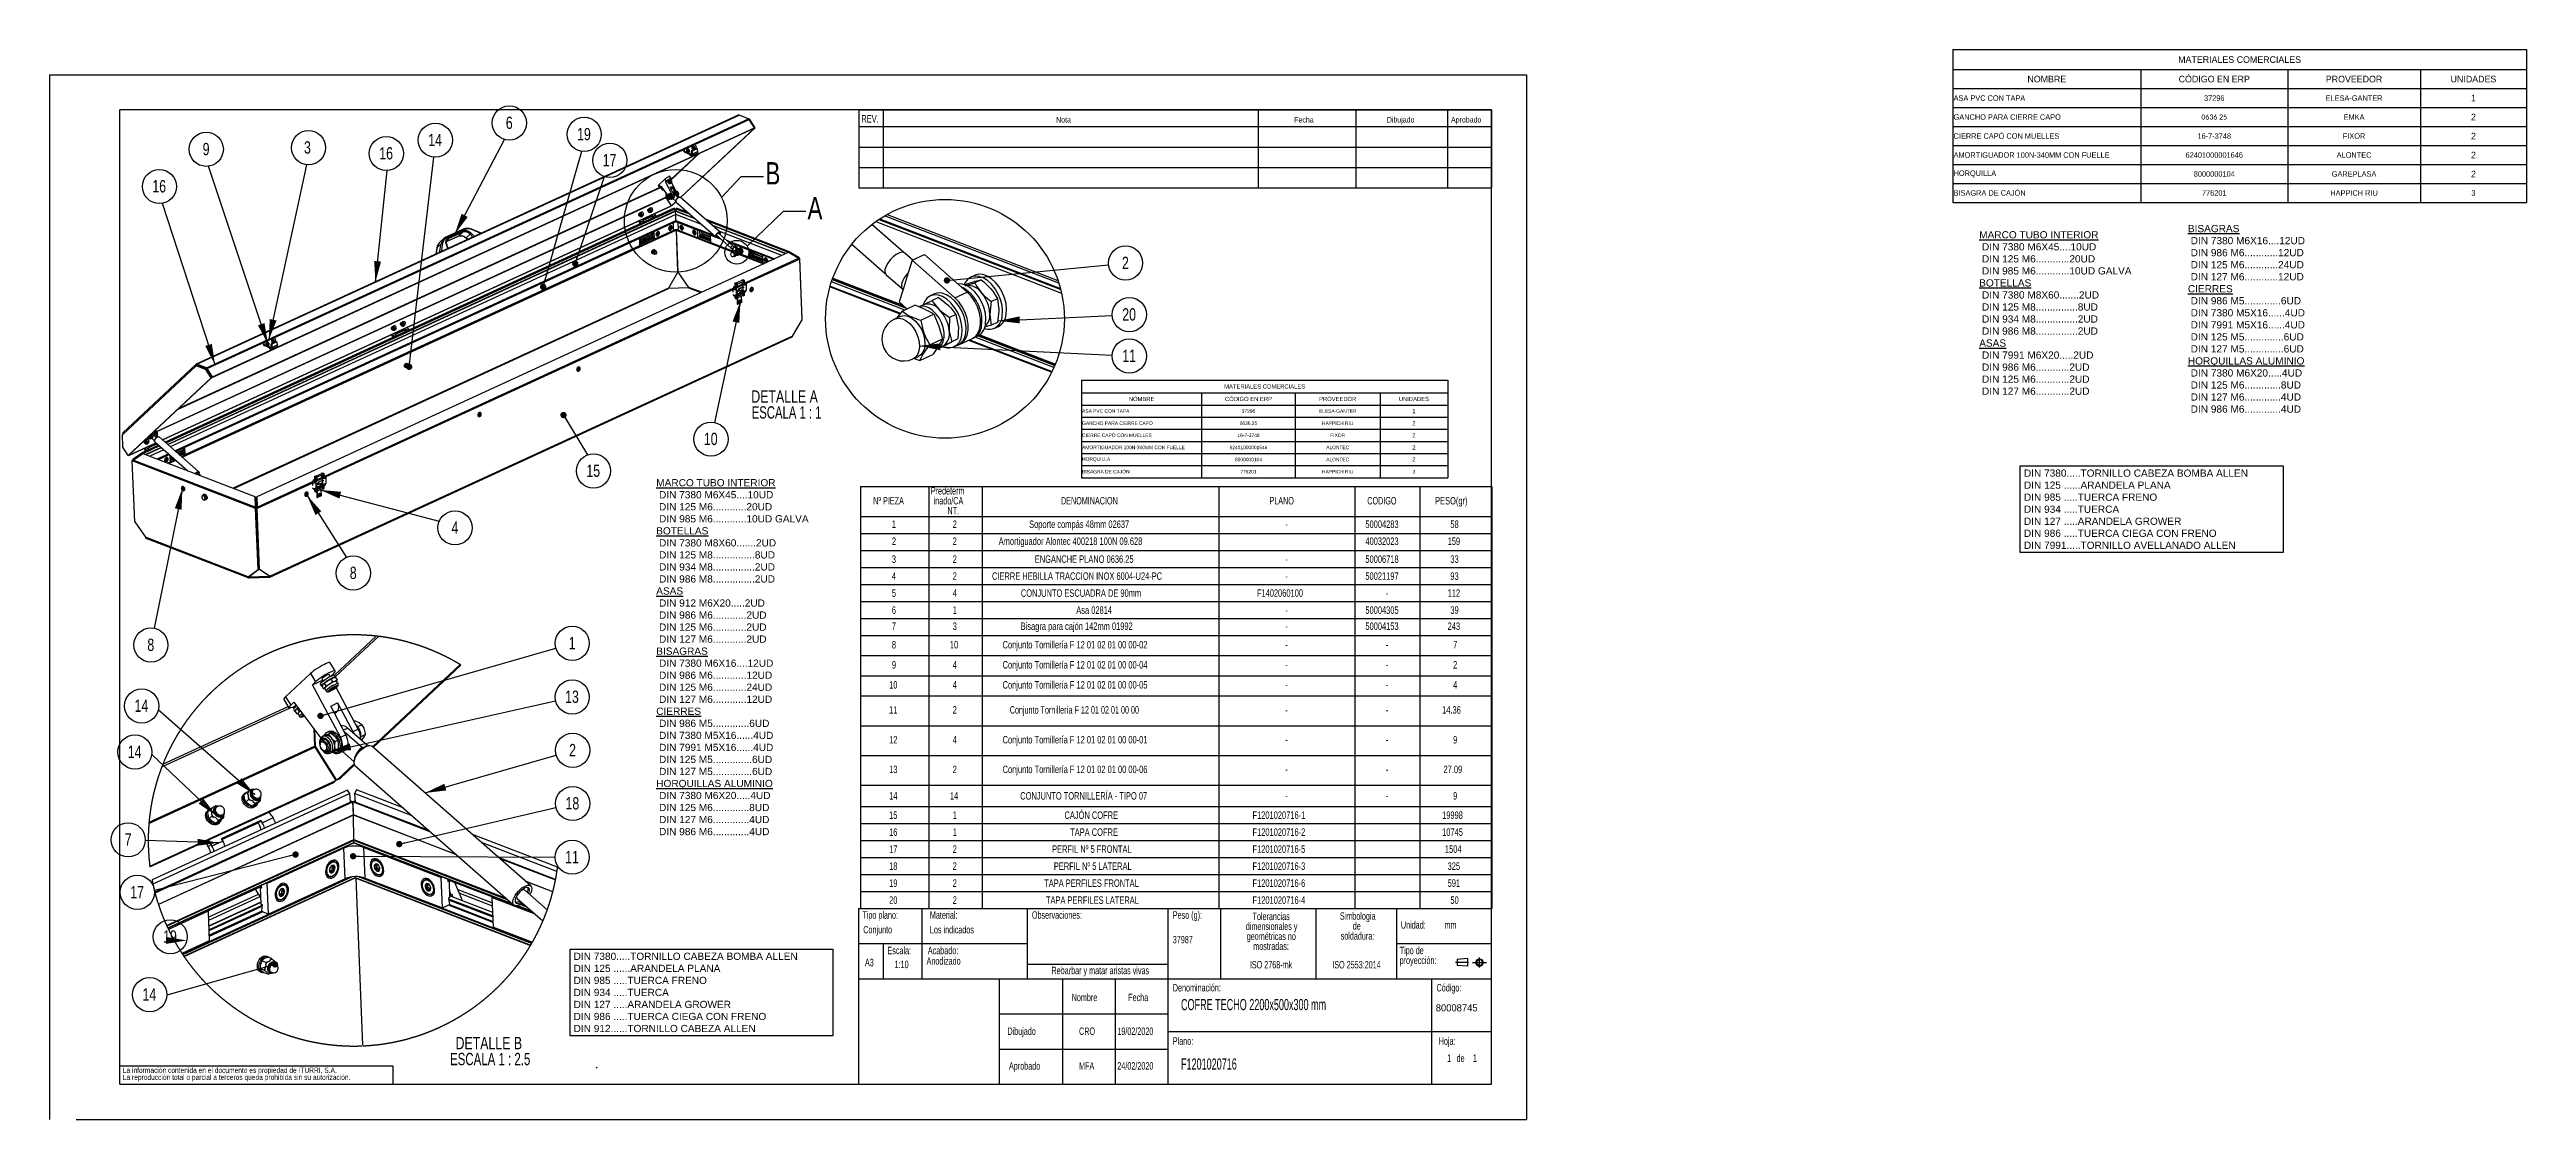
# Model space of a CAD drawing. Extents: x 0 to 7043, y 0 to 3042.
import ezdxf

# ---------------------------------------------------------------- set-up
doc = ezdxf.new("R2010")
doc.units = 0
doc.header["$LTSCALE"] = 10
doc.linetypes.add('CENTERX2', pattern=[20.32, 12.7, -2.54, 2.54, -2.54])
doc.layers.get('0').update_dxf_attribs({"linetype": 'CONTINUOUS'})
for name, color, linetype in [('COTAS', 7, 'CONTINUOUS'), ('FORMATO', 7, 'CONTINUOUS'), ('SLD-0', 179, 'CONTINUOUS')]:
    doc.layers.add(name, color=color, linetype=linetype)
doc.styles.add('SLDTEXTSTYLE0', font='TXT', dxfattribs={"width": 0.605})
doc.styles.add('SLDTEXTSTYLE1', font='TXT', dxfattribs={"width": 0.75})
doc.styles.add('SLDTEXTSTYLE2', font='TXT', dxfattribs={"width": 0.7})
doc.styles.add('SLDTEXTSTYLE3', font='TXT', dxfattribs={"width": 0.6875})
doc.styles.add('SLDTEXTSTYLE4', font='TXT', dxfattribs={"width": 0.696429})
doc.dimstyles.new('SLDDIMSTYLE0', dxfattribs={"dimtxt": 0.18, "dimasz": 60, "dimexe": 0, "dimexo": 0.0625, "dimgap": 0, "dimtad": 0, "dimtih": 1, "dimtoh": 1, "dimdec": 0, "dimrnd": 1e-09, "dimzin": 0, "dimdsep": 46, "dimtxsty": 'Standard', "dimsah": 1, "dimcen": 0.09, "dimadec": 0, "dimazin": 0, "dimtfac": 60, "dimtdec": 0, "dimtofl": 0, "dimtmove": 0, "dimatfit": 3, "dimfxl": 1, "dimtolj": 1, "dimtzin": 0, "dimarcsym": 0})
doc.dimstyles.new('SLDDIMSTYLE1', dxfattribs={"dimtxt": 0.18, "dimasz": 18, "dimexe": 0, "dimexo": 0.0625, "dimgap": 0, "dimtad": 0, "dimtih": 1, "dimtoh": 1, "dimdec": 0, "dimrnd": 1e-09, "dimzin": 0, "dimdsep": 46, "dimtxsty": 'Standard', "dimblk1": 'DOT', "dimblk2": 'DOT', "dimsah": 1, "dimcen": 0.09, "dimadec": 0, "dimazin": 0, "dimtfac": 18, "dimtdec": 0, "dimtofl": 0, "dimtmove": 0, "dimatfit": 3, "dimldrblk": 'DOT', "dimfxl": 1, "dimtolj": 1, "dimtzin": 0, "dimarcsym": 0})
doc.dimstyles.new('SLDDIMSTYLE2', dxfattribs={"dimtxt": 0.18, "dimasz": 60, "dimexe": 0, "dimexo": 0.0625, "dimgap": 0, "dimtad": 0, "dimtih": 1, "dimtoh": 1, "dimdec": 0, "dimrnd": 1e-09, "dimzin": 0, "dimdsep": 46, "dimtxsty": 'Standard', "dimblk1": 'NONE', "dimblk2": 'NONE', "dimsah": 1, "dimcen": 0.09, "dimadec": 0, "dimazin": 0, "dimtfac": 60, "dimtdec": 0, "dimtofl": 0, "dimtmove": 0, "dimatfit": 3, "dimldrblk": 'NONE', "dimfxl": 1, "dimtolj": 1, "dimtzin": 0, "dimarcsym": 0})

msp = doc.modelspace()

# ---------------------------------------------------------------- texts
at = {"color": 7, "linetype": 'Continuous', "char_height": 63.5, "attachment_point": 1, "style": 'SLDTEXTSTYLE1'}
for s, insert in [('B', (2035.6, 2721.7)), ('A', (2155.3, 2622.5))]:
    msp.add_mtext(s, dxfattribs=dict(at, insert=insert))
at = {"attachment_point": 1}
for s, width, gutter_width, heights, insert, char_height in [('{\\fHelvetica|b0|i0|c0|p2;\\H0.5x;\\P\\LBISAGRAS\\l\\P DIN 7380 M6X16....12UD\\P DIN 986 M6............12UD\\P DIN 125 M6............24UD\\P DIN 127 M6............12UD\\P\\LCIERRES\\l\\P DIN 986 M5.............6UD\\P DIN 7380 M5X16......4UD\\P DIN 7991 M5X16......4UD\\P DIN 125 M5..............6UD\\P DIN 127 M5..............6UD\\P\\LHORQUILLAS ALUMINIO\\P\\l DIN 7380 M6X20.....4UD\\P DIN 125 M6.............8UD\\P DIN 127 M6.............4UD\\P DIN 986 M6.............4UD}', 519.483, 12.5, [1255.2], (6080.4, 2577.3), 41.035), ('{\\fHelvetica|b0|i0|c0|p2;\\H0.5x;\\LMARCO TUBO INTERIOR\\l\\P DIN 7380 M6X45....10UD\\P DIN 125 M6............20UD\\P DIN 985 M6............10UD GALVA\\P\\LBOTELLAS\\P\\l DIN 7380 M8X60.......2UD\\P DIN 125 M8...............8UD\\P DIN 934 M8...............2UD\\P DIN 986 M8...............2UD\\P\\LASAS\\P\\l DIN 7991 M6X20.....2UD\\P DIN 986 M6............2UD\\P DIN 125 M6............2UD\\P DIN 127 M6............2UD}', 519.483, 12.5, [1255.2], (5487, 2525.5), 41.035), ('{\\fHelvetica|b0|i0|c0|p2;\\H0.5x;\\LMARCO TUBO INTERIOR\\l\\P DIN 7380 M6X45....10UD\\P DIN 125 M6............20UD\\P DIN 985 M6............10UD GALVA\\P\\LBOTELLAS\\P\\l DIN 7380 M8X60.......2UD\\P DIN 125 M8...............8UD\\P DIN 934 M8...............2UD\\P DIN 986 M8...............2UD\\P\\LASAS\\P\\l DIN 912 M6X20.....2UD\\P DIN 986 M6............2UD\\P DIN 125 M6............2UD\\P DIN 127 M6............2UD\\P\\LBISAGRAS\\l\\P DIN 7380 M6X16....12UD\\P DIN 986 M6............12UD\\P DIN 125 M6............24UD\\P DIN 127 M6............12UD\\P\\LCIERRES\\l\\P DIN 986 M5.............6UD\\P DIN 7380 M5X16......4UD\\P DIN 7991 M5X16......4UD\\P DIN 125 M5..............6UD\\P DIN 127 M5..............6UD\\P\\LHORQUILLAS ALUMINIO\\P\\l DIN 7380 M6X20.....4UD\\P DIN 125 M6.............8UD\\P DIN 127 M6.............4UD\\P DIN 986 M6.............4UD}', 519.483, 12.5, [1255.2], (1725.2, 1820.6), 41.035), ('80008745', 152.29, 175, [0], (3941.7, 327.3), 20)]:
    msp.add_mtext_dynamic_manual_height_columns(s, width=width, gutter_width=gutter_width, heights=heights, dxfattribs=dict(at, insert=insert, char_height=char_height))
at = {"char_height": 20.52, "attachment_point": 1, "bg_fill": 16, "box_fill_scale": 1.5, "bg_fill_color": 256, "bg_fill_transparency": 0}
for s, insert in [('{\\fHelvetica|b0|i0|c0|p2;DIN 7380.....TORNILLO CABEZA BOMBA ALLEN\\PDIN 125 ......ARANDELA PLANA\\PDIN 985 .....TUERCA FRENO\\PDIN 934 .....TUERCA\\PDIN 127 .....ARANDELA GROWER\\PDIN 986 .....TUERCA CIEGA CON FRENO\\PDIN 7991.....TORNILLO AVELLANADO ALLEN}', (5614.2, 1847.9)), ('{\\fHelvetica|b0|i0|c0|p2;DIN 7380.....TORNILLO CABEZA BOMBA ALLEN\\PDIN 125 ......ARANDELA PLANA\\PDIN 985 .....TUERCA FRENO\\PDIN 934 .....TUERCA\\PDIN 127 .....ARANDELA GROWER\\PDIN 986 .....TUERCA CIEGA CON FRENO\\PDIN 912......TORNILLO CABEZA ALLEN}', (1490.2, 474.1))]:
    msp.add_mtext_dynamic_manual_height_columns(s, width=726.675, gutter_width=12.5, heights=[0], dxfattribs=dict(at, insert=insert))
at = {"layer": 'FORMATO', "attachment_point": 1, "style": 'SLDTEXTSTYLE1'}
for s, insert, char_height in [('REV.', (2308.4, 2855.5), 21.17), ('Nota', (2862.2, 2850.3), 15.88), ('Fecha', (3539.3, 2850.3), 15.88), ('Dibujado', (3802.6, 2850.3), 15.88), ('Aprobado', (3985.1, 2850.3), 15.88)]:
    msp.add_mtext(s, dxfattribs=dict(at, insert=insert, char_height=char_height))
at = {"layer": 'SLD-0', "style": 'SLDTEXTSTYLE0'}
for s, insert, char_height, attachment_point in [('Tipo plano:', (2311.3, 591.8), 21.167, 1), ('Material:', (2503.3, 591.8), 21.17, 1), ('Observaciones:', (2793.4, 591.8), 21.167, 1), ('Peso (g):', (3194, 591.8), 21.17, 1), ('Unidad:', (3842.5, 563.7), 21.17, 1), ('Conjunto', (2313.8, 550.2), 21.17, 1), ('Los indicados', (2503.3, 550.2), 21.167, 1), ('37987', (3194, 521.8), 21.17, 1), ('mm', (3966.6, 563.7), 21.17, 1), ('A3', (2318.6, 456.7), 21.17, 1), ('Escala:', (2382.6, 491), 21.17, 1), ('1:10', (2402.9, 451.3), 21.17, 1), ('Anodizado', (2493.9, 461.3), 21.17, 1), ('Acabado:', (2497.4, 491), 21.17, 1), ('Rebarbar y matar aristas vivas', (2987.9, 434.2), 21.167, 2), ('ISO 2768-mk', (3473.4, 450.6), 21.167, 2), ('ISO 2553:2014', (3716.3, 450.6), 21.167, 2), ('Nombre', (2906.4, 357.5), 21.17, 1), ('Fecha', (3067.1, 357.5), 21.17, 1), ('Denominación:', (3194, 385.1), 21.167, 1), ('Código:', (3944, 385.1), 21.17, 1), ('COFRE TECHO 2200x500x300 mm', (3217.4, 342.5), 31.75, 1), ('Dibujado', (2723.7, 261.4), 21.17, 1), ('CRO', (2927.4, 261.4), 21.17, 1), ('19/02/2020', (3036.3, 261.4), 21.17, 1), ('Plano:', (3194, 233.4), 21.17, 1), ('Hoja:', (3950.1, 233.4), 21.17, 1), ('Aprobado', (2728.2, 162.8), 21.17, 1), ('MFA', (2927.4, 162.8), 21.17, 1), ('24/02/2020', (3036.3, 162.8), 21.17, 1), ('F1201020716', (3217.4, 173.5), 31.75, 1), ('1', (3974.1, 184.7), 21.2, 1), ('1', (3974.1, 184.7), 21.2, 1), ('de', (4000.8, 184.7), 21.17, 1), ('de', (4000.8, 184.7), 21.17, 1), ('1', (4047.3, 184.7), 21.2, 1), ('1', (4047.3, 184.7), 21.2, 1)]:
    msp.add_mtext(s, dxfattribs=dict(at, insert=insert, char_height=char_height, attachment_point=attachment_point))

# ---------------------------------------------------------------- blocks, each defined once
blk = doc.blocks.new('BLOQUE3')
at = {"color": 7, "linetype": 'CENTERX2'}
for p, q in [((3979.2, 1300.6), (3948, 1300.6)), ((3988.8, 1300.2), (4021.6, 1300.2)), ((4005.2, 1288.5), (4005.2, 1311.9))]:
    blk.add_line(p, q, dxfattribs=at)
at = {"color": 7, "linetype": 'Continuous'}
for p, q in [((3976.8, 1309.5), (3952.3, 1307.7)), ((3952.3, 1307.7), (3952.3, 1293.4)), ((3976.8, 1291.6), (3952.3, 1293.4)), ((3976.8, 1309.5), (3976.8, 1291.6))]:
    blk.add_line(p, q, dxfattribs=at)
for radius in [8.92, 7.13]:
    blk.add_circle((4005.2, 1300.2), radius, dxfattribs=at)
blk = doc.blocks.new('SW_NOTE_0')
at = {"layer": 'SLD-0', "color": 0, "attachment_point": 2, "style": 'SLDTEXTSTYLE0'}
for s, insert, char_height in [('dimensionales y', (75.4, -0.9), 21.167), ('Tolerancias', (74.1, 27.3), 21.167), ('geométricas no', (74.6, -29.2), 21.167), ('mostradas:', (73.8, -57.4), 21.17)]:
    blk.add_mtext(s, dxfattribs=dict(at, insert=insert, char_height=char_height))
blk = doc.blocks.new('SW_NOTE_0_1')
at = {"layer": 'SLD-0', "color": 0, "attachment_point": 1, "style": 'SLDTEXTSTYLE0'}
for s, insert, char_height in [('Tipo de', (0, 27.3), 21.17), ('proyección:', (0, -0.9), 21.167)]:
    blk.add_mtext(s, dxfattribs=dict(at, insert=insert, char_height=char_height))
blk = doc.blocks.new('SW_NOTE_0_2')
at = {"layer": 'SLD-0', "color": 0, "char_height": 21.17, "attachment_point": 2, "style": 'SLDTEXTSTYLE0'}
for s, insert in [('Simbologia', (71.1, 27.3)), ('de', (68.4, -0.9)), ('soldadura:', (70.6, -29.2))]:
    blk.add_mtext(s, dxfattribs=dict(at, insert=insert))
blk = doc.blocks.new('SW_NOTE_0_3')
at = {"layer": 'SLD-0', "color": 0, "char_height": 15, "attachment_point": 1, "style": 'SLDTEXTSTYLE1'}
for s, insert in [('La información contenida en el documento es propiedad de ITURRI, S.A.', (0, 19.3)), ('La reproducción total o parcial a terceros queda prohibida sin su autorización.', (0, -0.7))]:
    blk.add_mtext(s, dxfattribs=dict(at, insert=insert))
blk = doc.blocks.new('SW_TABLEANNOTATION_0')
at = {"layer": 'FORMATO', "color": 0}
for p, q in [((0, 0), (0, -85.3)), ((0, 0), (194.3, 0)), ((194.3, 0), (194.3, -85.3)), ((194.3, 0), (345.7, 0)), ((345.7, 0), (345.7, -85.3)), ((345.7, 0), (1018.6, 0)), ((1018.6, 0), (1018.6, -85.3)), ((1018.6, 0), (1406.1, 0)), ((1406.1, 0), (1406.1, -85.3)), ((1406.1, 0), (1590.5, 0)), ((1590.5, 0), (1590.5, -85.3)), ((1590.5, 0), (1795.6, 0)), ((1795.6, 0), (1795.6, -85.3)), ((0, -85.3), (194.3, -85.3)), ((0, -85.3), (0, -133.6)), ((0, -85.3), (1795.6, -85.3)), ((0, -133.6), (0, -181.9)), ((0, -133.6), (194.3, -133.6)), ((194.3, -85.3), (345.7, -85.3)), ((194.3, -85.3), (194.3, -133.6)), ((194.3, -133.6), (194.3, -181.9)), ((194.3, -133.6), (345.7, -133.6)), ((345.7, -85.3), (1018.6, -85.3)), ((345.7, -85.3), (345.7, -133.6)), ((345.7, -133.6), (345.7, -181.9)), ((345.7, -133.6), (1018.6, -133.6)), ((1018.6, -85.3), (1406.1, -85.3)), ((1018.6, -85.3), (1018.6, -133.6)), ((1018.6, -133.6), (1018.6, -181.9)), ((1018.6, -133.6), (1406.1, -133.6)), ((1406.1, -85.3), (1590.5, -85.3)), ((1406.1, -85.3), (1406.1, -133.6)), ((1406.1, -133.6), (1406.1, -181.9)), ((1406.1, -133.6), (1590.5, -133.6)), ((1590.5, -85.3), (1795.6, -85.3)), ((1590.5, -85.3), (1590.5, -133.6)), ((1590.5, -133.6), (1590.5, -181.9)), ((1590.5, -133.6), (1795.6, -133.6)), ((1795.6, -85.3), (1795.6, -133.6)), ((1795.6, -133.6), (1795.6, -181.9)), ((0, -181.9), (0, -230.3)), ((0, -181.9), (194.3, -181.9)), ((194.3, -181.9), (194.3, -230.3)), ((194.3, -181.9), (345.7, -181.9)), ((345.7, -181.9), (345.7, -230.3)), ((345.7, -181.9), (1018.6, -181.9)), ((1018.6, -181.9), (1018.6, -230.3)), ((1018.6, -181.9), (1406.1, -181.9)), ((1406.1, -181.9), (1406.1, -230.3)), ((1406.1, -181.9), (1590.5, -181.9)), ((1590.5, -181.9), (1590.5, -230.3)), ((1590.5, -181.9), (1795.6, -181.9)), ((1795.6, -181.9), (1795.6, -230.3)), ((0, -230.3), (0, -278.6)), ((0, -230.3), (194.3, -230.3)), ((0, -278.6), (0, -326.9)), ((0, -278.6), (194.3, -278.6)), ((194.3, -230.3), (194.3, -278.6)), ((194.3, -230.3), (345.7, -230.3)), ((194.3, -278.6), (194.3, -326.9)), ((194.3, -278.6), (345.7, -278.6)), ((345.7, -230.3), (345.7, -278.6)), ((345.7, -230.3), (1018.6, -230.3)), ((345.7, -278.6), (345.7, -326.9)), ((345.7, -278.6), (1018.6, -278.6)), ((1018.6, -230.3), (1018.6, -278.6)), ((1018.6, -230.3), (1406.1, -230.3)), ((1018.6, -278.6), (1018.6, -326.9)), ((1018.6, -278.6), (1406.1, -278.6)), ((1406.1, -230.3), (1406.1, -278.6)), ((1406.1, -230.3), (1590.5, -230.3)), ((1406.1, -278.6), (1406.1, -326.9)), ((1406.1, -278.6), (1590.5, -278.6)), ((1590.5, -230.3), (1590.5, -278.6)), ((1590.5, -230.3), (1795.6, -230.3)), ((1590.5, -278.6), (1590.5, -326.9)), ((1590.5, -278.6), (1795.6, -278.6)), ((1795.6, -230.3), (1795.6, -278.6)), ((1795.6, -278.6), (1795.6, -326.9)), ((0, -326.9), (0, -375.2)), ((0, -326.9), (194.3, -326.9)), ((194.3, -326.9), (194.3, -375.2)), ((194.3, -326.9), (345.7, -326.9)), ((345.7, -326.9), (345.7, -375.2)), ((345.7, -326.9), (1018.6, -326.9)), ((1018.6, -326.9), (1018.6, -375.2)), ((1018.6, -326.9), (1406.1, -326.9)), ((1406.1, -326.9), (1406.1, -375.2)), ((1406.1, -326.9), (1590.5, -326.9)), ((1590.5, -326.9), (1590.5, -375.2)), ((1590.5, -326.9), (1795.6, -326.9)), ((1795.6, -326.9), (1795.6, -375.2)), ((0, -375.2), (0, -423.6)), ((0, -375.2), (194.3, -375.2)), ((194.3, -375.2), (194.3, -423.6)), ((194.3, -375.2), (345.7, -375.2)), ((345.7, -375.2), (345.7, -423.6)), ((345.7, -375.2), (1018.6, -375.2)), ((1018.6, -375.2), (1018.6, -423.6)), ((1018.6, -375.2), (1406.1, -375.2)), ((1406.1, -375.2), (1406.1, -423.6)), ((1406.1, -375.2), (1590.5, -375.2)), ((1590.5, -375.2), (1590.5, -423.6)), ((1590.5, -375.2), (1795.6, -375.2)), ((1795.6, -375.2), (1795.6, -423.6)), ((0, -423.6), (0, -480.6)), ((0, -423.6), (194.3, -423.6)), ((0, -480.6), (0, -537.7)), ((0, -480.6), (194.3, -480.6)), ((194.3, -423.6), (194.3, -480.6)), ((194.3, -423.6), (345.7, -423.6)), ((194.3, -480.6), (194.3, -537.7)), ((194.3, -480.6), (345.7, -480.6)), ((345.7, -423.6), (345.7, -480.6)), ((345.7, -423.6), (1018.6, -423.6)), ((345.7, -480.6), (345.7, -537.7)), ((345.7, -480.6), (1018.6, -480.6)), ((1018.6, -423.6), (1018.6, -480.6)), ((1018.6, -423.6), (1406.1, -423.6)), ((1018.6, -480.6), (1018.6, -537.7)), ((1018.6, -480.6), (1406.1, -480.6)), ((1406.1, -423.6), (1406.1, -480.6)), ((1406.1, -423.6), (1590.5, -423.6)), ((1406.1, -480.6), (1406.1, -537.7)), ((1406.1, -480.6), (1590.5, -480.6)), ((1590.5, -423.6), (1590.5, -480.6)), ((1590.5, -423.6), (1795.6, -423.6)), ((1590.5, -480.6), (1590.5, -537.7)), ((1590.5, -480.6), (1795.6, -480.6)), ((1795.6, -423.6), (1795.6, -480.6)), ((1795.6, -480.6), (1795.6, -537.7)), ((0, -537.7), (0, -594.7)), ((0, -537.7), (194.3, -537.7)), ((194.3, -537.7), (194.3, -594.7)), ((194.3, -537.7), (345.7, -537.7)), ((345.7, -537.7), (345.7, -594.7)), ((345.7, -537.7), (1018.6, -537.7)), ((1018.6, -537.7), (1018.6, -594.7)), ((1018.6, -537.7), (1406.1, -537.7)), ((1406.1, -537.7), (1406.1, -594.7)), ((1406.1, -537.7), (1590.5, -537.7)), ((1590.5, -537.7), (1590.5, -594.7)), ((1590.5, -537.7), (1795.6, -537.7)), ((1795.6, -537.7), (1795.6, -594.7)), ((0, -594.7), (0, -680)), ((0, -594.7), (194.3, -594.7)), ((194.3, -594.7), (194.3, -680)), ((194.3, -594.7), (345.7, -594.7)), ((345.7, -594.7), (345.7, -680)), ((345.7, -594.7), (1018.6, -594.7)), ((1018.6, -594.7), (1018.6, -680)), ((1018.6, -594.7), (1406.1, -594.7)), ((1406.1, -594.7), (1406.1, -680)), ((1406.1, -594.7), (1590.5, -594.7)), ((1590.5, -594.7), (1590.5, -680)), ((1590.5, -594.7), (1795.6, -594.7)), ((1795.6, -594.7), (1795.6, -680)), ((0, -680), (0, -764.3)), ((0, -680), (194.3, -680)), ((194.3, -680), (194.3, -764.3)), ((194.3, -680), (345.7, -680)), ((345.7, -680), (345.7, -764.3)), ((345.7, -680), (1018.6, -680)), ((1018.6, -680), (1018.6, -764.3)), ((1018.6, -680), (1406.1, -680)), ((1406.1, -680), (1406.1, -764.3)), ((1406.1, -680), (1590.5, -680)), ((1590.5, -680), (1590.5, -764.3)), ((1590.5, -680), (1795.6, -680)), ((1795.6, -680), (1795.6, -764.3)), ((0, -764.3), (0, -848.6)), ((0, -764.3), (194.3, -764.3)), ((194.3, -764.3), (194.3, -848.6)), ((194.3, -764.3), (345.7, -764.3)), ((345.7, -764.3), (345.7, -848.6)), ((345.7, -764.3), (1018.6, -764.3)), ((1018.6, -764.3), (1018.6, -848.6)), ((1018.6, -764.3), (1406.1, -764.3)), ((1406.1, -764.3), (1406.1, -848.6)), ((1406.1, -764.3), (1590.5, -764.3)), ((1590.5, -764.3), (1590.5, -848.6)), ((1590.5, -764.3), (1795.6, -764.3)), ((1795.6, -764.3), (1795.6, -848.6)), ((0, -848.6), (0, -909.8)), ((0, -848.6), (194.3, -848.6)), ((0, -909.8), (0, -958.2)), ((0, -909.8), (194.3, -909.8)), ((194.3, -848.6), (194.3, -909.8)), ((194.3, -848.6), (345.7, -848.6)), ((194.3, -909.8), (194.3, -958.2)), ((194.3, -909.8), (345.7, -909.8)), ((345.7, -848.6), (345.7, -909.8)), ((345.7, -848.6), (1018.6, -848.6)), ((345.7, -909.8), (345.7, -958.2)), ((345.7, -909.8), (1018.6, -909.8)), ((1018.6, -848.6), (1018.6, -909.8)), ((1018.6, -848.6), (1406.1, -848.6)), ((1018.6, -909.8), (1018.6, -958.2)), ((1018.6, -909.8), (1406.1, -909.8)), ((1406.1, -848.6), (1406.1, -909.8)), ((1406.1, -848.6), (1590.5, -848.6)), ((1406.1, -909.8), (1406.1, -958.2)), ((1406.1, -909.8), (1590.5, -909.8)), ((1590.5, -848.6), (1590.5, -909.8)), ((1590.5, -848.6), (1795.6, -848.6)), ((1590.5, -909.8), (1590.5, -958.2)), ((1590.5, -909.8), (1795.6, -909.8)), ((1795.6, -848.6), (1795.6, -909.8)), ((1795.6, -909.8), (1795.6, -958.2)), ((0, -958.2), (0, -1006.5)), ((0, -958.2), (194.3, -958.2)), ((194.3, -958.2), (194.3, -1006.5)), ((194.3, -958.2), (345.7, -958.2)), ((345.7, -958.2), (345.7, -1006.5)), ((345.7, -958.2), (1018.6, -958.2)), ((1018.6, -958.2), (1018.6, -1006.5)), ((1018.6, -958.2), (1406.1, -958.2)), ((1406.1, -958.2), (1406.1, -1006.5)), ((1406.1, -958.2), (1590.5, -958.2)), ((1590.5, -958.2), (1590.5, -1006.5)), ((1590.5, -958.2), (1795.6, -958.2)), ((1795.6, -958.2), (1795.6, -1006.5)), ((0, -1006.5), (0, -1054.8)), ((0, -1006.5), (194.3, -1006.5)), ((0, -1054.8), (0, -1103.1)), ((0, -1054.8), (194.3, -1054.8)), ((194.3, -1006.5), (194.3, -1054.8)), ((194.3, -1006.5), (345.7, -1006.5)), ((194.3, -1054.8), (194.3, -1103.1)), ((194.3, -1054.8), (345.7, -1054.8)), ((345.7, -1006.5), (345.7, -1054.8)), ((345.7, -1006.5), (1018.6, -1006.5)), ((345.7, -1054.8), (345.7, -1103.1)), ((345.7, -1054.8), (1018.6, -1054.8)), ((1018.6, -1006.5), (1018.6, -1054.8)), ((1018.6, -1006.5), (1406.1, -1006.5)), ((1018.6, -1054.8), (1018.6, -1103.1)), ((1018.6, -1054.8), (1406.1, -1054.8)), ((1406.1, -1006.5), (1406.1, -1054.8)), ((1406.1, -1006.5), (1590.5, -1006.5)), ((1406.1, -1054.8), (1406.1, -1103.1)), ((1406.1, -1054.8), (1590.5, -1054.8)), ((1590.5, -1006.5), (1590.5, -1054.8)), ((1590.5, -1006.5), (1795.6, -1006.5)), ((1590.5, -1054.8), (1590.5, -1103.1)), ((1590.5, -1054.8), (1795.6, -1054.8)), ((1795.6, -1006.5), (1795.6, -1054.8)), ((1795.6, -1054.8), (1795.6, -1103.1)), ((0, -1103.1), (0, -1151.5)), ((0, -1103.1), (194.3, -1103.1)), ((194.3, -1103.1), (194.3, -1151.5)), ((194.3, -1103.1), (345.7, -1103.1)), ((345.7, -1103.1), (345.7, -1151.5)), ((345.7, -1103.1), (1018.6, -1103.1)), ((1018.6, -1103.1), (1018.6, -1151.5)), ((1018.6, -1103.1), (1406.1, -1103.1)), ((1406.1, -1103.1), (1406.1, -1151.5)), ((1406.1, -1103.1), (1590.5, -1103.1)), ((1590.5, -1103.1), (1590.5, -1151.5)), ((1590.5, -1103.1), (1795.6, -1103.1)), ((1795.6, -1103.1), (1795.6, -1151.5)), ((0, -1151.5), (0, -1199.8)), ((0, -1151.5), (194.3, -1151.5)), ((194.3, -1151.5), (194.3, -1199.8)), ((194.3, -1151.5), (345.7, -1151.5)), ((345.7, -1151.5), (345.7, -1199.8)), ((345.7, -1151.5), (1018.6, -1151.5)), ((1018.6, -1151.5), (1018.6, -1199.8)), ((1018.6, -1151.5), (1406.1, -1151.5)), ((1406.1, -1151.5), (1406.1, -1199.8)), ((1406.1, -1151.5), (1590.5, -1151.5)), ((1590.5, -1151.5), (1590.5, -1199.8)), ((1590.5, -1151.5), (1795.6, -1151.5)), ((1795.6, -1151.5), (1795.6, -1199.8)), ((0, -1199.8), (194.3, -1199.8)), ((194.3, -1199.8), (345.7, -1199.8)), ((345.7, -1199.8), (1018.6, -1199.8)), ((1018.6, -1199.8), (1406.1, -1199.8)), ((1406.1, -1199.8), (1590.5, -1199.8)), ((1590.5, -1199.8), (1795.6, -1199.8))]:
    blk.add_line(p, q, dxfattribs=at)
at = {"layer": 'FORMATO', "color": 0, "attachment_point": 1}
for s, insert, char_height, style in [('Nº PIEZA', (36.3, -29.5), 21.17, 'SLDTEXTSTYLE0'), ('Predeterm', (200.2, -1.2), 21.17, 'SLDTEXTSTYLE0'), ('inado/CA', (208.1, -29.5), 21.17, 'SLDTEXTSTYLE0'), ('NT.', (247.3, -57.7), 21.17, 'SLDTEXTSTYLE0'), ('DENOMINACION', (570.1, -29.5), 21.167, 'SLDTEXTSTYLE0'), ('PLANO', (1163, -29.5), 21.17, 'SLDTEXTSTYLE0'), ('CODIGO', (1441.1, -29.5), 21.17, 'SLDTEXTSTYLE0'), ('PESO(gr)', (1634.1, -29.5), 21.17, 'SLDTEXTSTYLE1'), ('1', (89.3, -96.3), 21.2, 'SLDTEXTSTYLE1'), ('2', (262.2, -96.3), 21.2, 'SLDTEXTSTYLE1'), ('Soporte compás 48mm 02637', (479.6, -96.3), 21.167, 'SLDTEXTSTYLE1'), ('-', (1207.7, -96.3), 21.2, 'SLDTEXTSTYLE1'), ('50004283', (1435.7, -96.3), 21.17, 'SLDTEXTSTYLE1'), ('58', (1677.4, -96.3), 21.17, 'SLDTEXTSTYLE1'), ('3', (89.3, -195.5), 21.2, 'SLDTEXTSTYLE1'), ('2', (89.3, -144.6), 21.2, 'SLDTEXTSTYLE1'), ('2', (262.2, -144.6), 21.2, 'SLDTEXTSTYLE1'), ('2', (262.2, -195.5), 21.2, 'SLDTEXTSTYLE1'), ('Amortiguador Alontec 400218 100N 09.628', (393, -144.6), 21.167, 'SLDTEXTSTYLE1'), ('ENGANCHE PLANO 0636.25', (495.7, -195.5), 21.167, 'SLDTEXTSTYLE1'), ('-', (1207.7, -195.5), 21.2, 'SLDTEXTSTYLE1'), ('40032023', (1435.7, -144.6), 21.17, 'SLDTEXTSTYLE1'), ('50006718', (1435.7, -195.5), 21.17, 'SLDTEXTSTYLE1'), ('159', (1669.6, -144.6), 21.17, 'SLDTEXTSTYLE1'), ('33', (1677.4, -195.5), 21.17, 'SLDTEXTSTYLE1'), ('4', (89.3, -243.8), 21.2, 'SLDTEXTSTYLE1'), ('2', (262.2, -243.8), 21.2, 'SLDTEXTSTYLE1'), ('CIERRE HEBILLA TRACCION INOX 6004-U24-PC', (374, -243.8), 21.167, 'SLDTEXTSTYLE1'), ('-', (1207.7, -243.8), 21.2, 'SLDTEXTSTYLE1'), ('50021197', (1435.7, -243.8), 21.17, 'SLDTEXTSTYLE1'), ('93', (1677.4, -243.8), 21.17, 'SLDTEXTSTYLE1'), ('5', (89.3, -292.1), 21.2, 'SLDTEXTSTYLE1'), ('6', (89.3, -340.5), 21.2, 'SLDTEXTSTYLE1'), ('4', (262.2, -292.1), 21.2, 'SLDTEXTSTYLE1'), ('1', (262.2, -340.5), 21.2, 'SLDTEXTSTYLE1'), ('CONJUNTO ESCUADRA DE 90mm', (456.1, -292.1), 21.167, 'SLDTEXTSTYLE1'), ('Asa 02814', (613.6, -340.5), 21.17, 'SLDTEXTSTYLE1'), ('F1402060100', (1127.3, -292.1), 21.167, 'SLDTEXTSTYLE1'), ('50004305', (1435.7, -340.5), 21.17, 'SLDTEXTSTYLE1'), ('-', (1493.6, -292.1), 21.2, 'SLDTEXTSTYLE1'), ('112', (1669.6, -292.1), 21.17, 'SLDTEXTSTYLE1'), ('39', (1677.4, -340.5), 21.17, 'SLDTEXTSTYLE1'), ('7', (89.3, -386.2), 21.2, 'SLDTEXTSTYLE1'), ('3', (262.2, -386.2), 21.2, 'SLDTEXTSTYLE1'), ('Bisagra para cajón 142mm 01992', (455.5, -386.2), 21.167, 'SLDTEXTSTYLE1'), ('-', (1207.7, -340.5), 21.2, 'SLDTEXTSTYLE1'), ('-', (1207.7, -386.2), 21.2, 'SLDTEXTSTYLE1'), ('50004153', (1435.7, -386.2), 21.17, 'SLDTEXTSTYLE1'), ('243', (1669.6, -386.2), 21.17, 'SLDTEXTSTYLE1'), ('8', (89.3, -438.9), 21.2, 'SLDTEXTSTYLE1'), ('10', (254.4, -438.9), 21.17, 'SLDTEXTSTYLE1'), ('Conjunto Tornillería F 12 01 02 01 00 00-02', (404.2, -438.9), 21.167, 'SLDTEXTSTYLE1'), ('-', (1207.7, -438.9), 21.2, 'SLDTEXTSTYLE1'), ('-', (1493.6, -438.9), 21.2, 'SLDTEXTSTYLE1'), ('7', (1685.2, -438.9), 21.2, 'SLDTEXTSTYLE1'), ('10', (81.5, -553), 21.17, 'SLDTEXTSTYLE1'), ('9', (89.3, -496), 21.2, 'SLDTEXTSTYLE1'), ('4', (262.2, -496), 21.2, 'SLDTEXTSTYLE1'), ('4', (262.2, -553), 21.2, 'SLDTEXTSTYLE1'), ('Conjunto Tornillería F 12 01 02 01 00 00-04', (404.2, -496), 21.167, 'SLDTEXTSTYLE1'), ('Conjunto Tornillería F 12 01 02 01 00 00-05', (404.2, -553), 21.167, 'SLDTEXTSTYLE1'), ('-', (1207.7, -496), 21.2, 'SLDTEXTSTYLE1'), ('-', (1493.6, -496), 21.2, 'SLDTEXTSTYLE1'), ('4', (1685.2, -553), 21.2, 'SLDTEXTSTYLE1'), ('2', (1685.2, -496), 21.2, 'SLDTEXTSTYLE1'), ('11', (81.5, -624.2), 21.17, 'SLDTEXTSTYLE1'), ('2', (262.2, -624.2), 21.2, 'SLDTEXTSTYLE1'), ('Conjunto Tornillería F 12 01 02 01 00 00', (424.5, -624.2), 21.167, 'SLDTEXTSTYLE2'), ('-', (1207.7, -553), 21.2, 'SLDTEXTSTYLE1'), ('-', (1493.6, -553), 21.2, 'SLDTEXTSTYLE1'), ('14.36', (1654, -624.2), 21.17, 'SLDTEXTSTYLE1'), ('-', (1207.7, -624.2), 21.2, 'SLDTEXTSTYLE1'), ('-', (1493.6, -624.2), 21.2, 'SLDTEXTSTYLE1'), ('12', (81.5, -709), 21.17, 'SLDTEXTSTYLE1'), ('4', (262.2, -709), 21.2, 'SLDTEXTSTYLE1'), ('Conjunto Tornillería F 12 01 02 01 00 00-01', (404.2, -709), 21.167, 'SLDTEXTSTYLE1'), ('-', (1207.7, -709), 21.2, 'SLDTEXTSTYLE1'), ('-', (1493.6, -709), 21.2, 'SLDTEXTSTYLE1'), ('9', (1685.2, -709), 21.2, 'SLDTEXTSTYLE1'), ('13', (81.5, -793.3), 21.17, 'SLDTEXTSTYLE1'), ('2', (262.2, -793.3), 21.2, 'SLDTEXTSTYLE1'), ('Conjunto Tornillería F 12 01 02 01 00 00-06', (404.2, -793.3), 21.167, 'SLDTEXTSTYLE1'), ('-', (1207.7, -793.3), 21.2, 'SLDTEXTSTYLE1'), ('-', (1493.6, -793.3), 21.2, 'SLDTEXTSTYLE1'), ('27.09', (1657.9, -793.3), 21.17, 'SLDTEXTSTYLE1'), ('14', (81.5, -868.6), 21.17, 'SLDTEXTSTYLE1'), ('14', (254.4, -868.6), 21.17, 'SLDTEXTSTYLE1'), ('CONJUNTO TORNILLERÍA - TIPO 07', (454.2, -868.6), 21.167, 'SLDTEXTSTYLE1'), ('-', (1207.7, -868.6), 21.2, 'SLDTEXTSTYLE1'), ('-', (1493.6, -868.6), 21.2, 'SLDTEXTSTYLE1'), ('9', (1685.2, -868.6), 21.2, 'SLDTEXTSTYLE1'), ('15', (81.5, -923.4), 21.17, 'SLDTEXTSTYLE1'), ('16', (81.5, -971.7), 21.17, 'SLDTEXTSTYLE1'), ('1', (262.2, -923.4), 21.2, 'SLDTEXTSTYLE1'), ('1', (262.2, -971.7), 21.2, 'SLDTEXTSTYLE1'), ('CAJÓN COFRE', (580.2, -923.4), 21.167, 'SLDTEXTSTYLE1'), ('TAPA COFRE', (596.3, -971.7), 21.17, 'SLDTEXTSTYLE1'), ('F1201020716-1', (1114.8, -923.4), 21.167, 'SLDTEXTSTYLE1'), ('F1201020716-2', (1114.8, -971.7), 21.167, 'SLDTEXTSTYLE1'), ('19998', (1653.9, -923.4), 21.17, 'SLDTEXTSTYLE1'), ('10745', (1653.9, -971.7), 21.17, 'SLDTEXTSTYLE1'), ('17', (81.5, -1020), 21.17, 'SLDTEXTSTYLE1'), ('2', (262.2, -1020), 21.2, 'SLDTEXTSTYLE1'), ('PERFIL Nº 5 FRONTAL', (544.9, -1020), 21.167, 'SLDTEXTSTYLE1'), ('F1201020716-5', (1114.8, -1020), 21.167, 'SLDTEXTSTYLE1'), ('1504', (1661.8, -1020), 21.17, 'SLDTEXTSTYLE1'), ('18', (81.5, -1068.4), 21.17, 'SLDTEXTSTYLE1'), ('19', (81.5, -1116.7), 21.17, 'SLDTEXTSTYLE1'), ('2', (262.2, -1068.4), 21.2, 'SLDTEXTSTYLE1'), ('2', (262.2, -1116.7), 21.2, 'SLDTEXTSTYLE1'), ('TAPA PERFILES FRONTAL', (522.4, -1116.7), 21.167, 'SLDTEXTSTYLE1'), ('PERFIL Nº 5 LATERAL', (549.9, -1068.4), 21.167, 'SLDTEXTSTYLE1'), ('F1201020716-3', (1114.8, -1068.4), 21.167, 'SLDTEXTSTYLE1'), ('F1201020716-6', (1114.8, -1116.7), 21.167, 'SLDTEXTSTYLE1'), ('325', (1669.6, -1068.4), 21.17, 'SLDTEXTSTYLE1'), ('591', (1669.6, -1116.7), 21.17, 'SLDTEXTSTYLE1'), ('20', (81.5, -1165), 21.17, 'SLDTEXTSTYLE1'), ('2', (262.2, -1165), 21.2, 'SLDTEXTSTYLE1'), ('TAPA PERFILES LATERAL', (527.4, -1165), 21.167, 'SLDTEXTSTYLE1'), ('F1201020716-4', (1114.8, -1165), 21.167, 'SLDTEXTSTYLE1'), ('50', (1677.4, -1165), 21.17, 'SLDTEXTSTYLE1')]:
    blk.add_mtext(s, dxfattribs=dict(at, insert=insert, char_height=char_height, style=style))
blk = doc.blocks.new('SW_NOTE_0_4')
at = {"layer": 'COTAS', "color": 0}
blk.add_circle((5, 48.4), 48.6, dxfattribs=at)
at = {"layer": 'COTAS', "color": 0, "insert": (-7.9, 66.5), "char_height": 35, "attachment_point": 1, "style": 'SLDTEXTSTYLE1'}
blk.add_mtext('3', dxfattribs=at)
blk = doc.blocks.new('SW_NOTE_0_5')
at = {"layer": 'COTAS', "color": 0}
blk.add_circle((16.7, -45.7), 48.6, dxfattribs=at)
at = {"layer": 'COTAS', "color": 0, "insert": (16, -27.6), "char_height": 35, "attachment_point": 2, "style": 'SLDTEXTSTYLE1'}
blk.add_mtext('15', dxfattribs=at)
blk = doc.blocks.new('_DOT')
at = {"color": 0, "linetype": 'ByBlock'}
blk.add_line((-0.5, 0), (-1, 0), dxfattribs=at)
at = {"color": 0, "linetype": 'ByBlock', "const_width": 0.5}
blk.add_lwpolyline([(-0.25, 0, 1), (0.25, 0, 1)], format="xyb", close=True, dxfattribs=at)
blk = doc.blocks.new('SW_NOTE_0_6')
at = {"layer": 'FORMATO', "color": 0}
blk.add_circle((-9.6, -47.7), 48.6, dxfattribs=at)
at = {"layer": 'FORMATO', "color": 0, "insert": (-9.9, -29.6), "char_height": 35, "attachment_point": 2, "style": 'SLDTEXTSTYLE1'}
blk.add_mtext('8', dxfattribs=at)
blk = doc.blocks.new('SW_NOTE_0_7')
at = {"layer": 'FORMATO', "color": 0}
blk.add_circle((19.4, -44.6), 48.6, dxfattribs=at)
at = {"layer": 'FORMATO', "color": 0, "insert": (19.1, -26.5), "char_height": 35, "attachment_point": 2, "style": 'SLDTEXTSTYLE1'}
blk.add_mtext('8', dxfattribs=at)
blk = doc.blocks.new('SW_NOTE_0_8')
at = {"layer": 'FORMATO', "color": 0}
blk.add_circle((13.6, 46.7), 48.6, dxfattribs=at)
at = {"layer": 'FORMATO', "color": 0, "insert": (13.3, 64.8), "char_height": 35, "attachment_point": 2, "style": 'SLDTEXTSTYLE1'}
blk.add_mtext('6', dxfattribs=at)
blk = doc.blocks.new('SW_NOTE_0_9')
at = {"layer": 'FORMATO', "color": 0}
blk.add_circle((-2, 48.6), 48.6, dxfattribs=at)
at = {"layer": 'FORMATO', "color": 0, "insert": (-2.7, 66.7), "char_height": 35, "attachment_point": 2, "style": 'SLDTEXTSTYLE1'}
blk.add_mtext('16', dxfattribs=at)
blk = doc.blocks.new('SW_NOTE_0_10')
at = {"layer": 'FORMATO', "color": 0}
blk.add_circle((-6.8, 48.2), 48.6, dxfattribs=at)
at = {"layer": 'FORMATO', "color": 0, "insert": (-7.2, 66.3), "char_height": 35, "attachment_point": 2, "style": 'SLDTEXTSTYLE1'}
blk.add_mtext('9', dxfattribs=at)
blk = doc.blocks.new('SW_NOTE_0_11')
at = {"layer": 'FORMATO', "color": 0}
blk.add_circle((-10.2, -47.6), 48.6, dxfattribs=at)
at = {"layer": 'FORMATO', "color": 0, "insert": (-10.9, -29.4), "char_height": 35, "attachment_point": 2, "style": 'SLDTEXTSTYLE1'}
blk.add_mtext('10', dxfattribs=at)
blk = doc.blocks.new('SW_NOTE_0_12')
at = {"layer": 'FORMATO', "color": 0}
blk.add_circle((44.9, -18.8), 48.6, dxfattribs=at)
at = {"layer": 'FORMATO', "color": 0, "insert": (44.5, -0.7), "char_height": 35, "attachment_point": 2, "style": 'SLDTEXTSTYLE1'}
blk.add_mtext('4', dxfattribs=at)
blk = doc.blocks.new('SW_NOTE_0_13')
at = {"layer": 'FORMATO', "color": 0}
blk.add_circle((15.4, 46.1), 48.6, dxfattribs=at)
at = {"layer": 'FORMATO', "color": 0, "insert": (14.7, 64.3), "char_height": 35, "attachment_point": 2, "style": 'SLDTEXTSTYLE1'}
blk.add_mtext('17', dxfattribs=at)
blk = doc.blocks.new('SW_NOTE_0_14')
at = {"layer": 'FORMATO', "color": 0}
blk.add_circle((6.5, 48.2), 48.6, dxfattribs=at)
at = {"layer": 'FORMATO', "color": 0, "insert": (5.8, 66.3), "char_height": 35, "attachment_point": 2, "style": 'SLDTEXTSTYLE1'}
blk.add_mtext('19', dxfattribs=at)
blk = doc.blocks.new('SW_NOTE_0_15')
at = {"layer": 'FORMATO', "color": 0}
blk.add_circle((4.2, 48.5), 48.6, dxfattribs=at)
at = {"layer": 'FORMATO', "color": 0, "insert": (3.5, 66.6), "char_height": 35, "attachment_point": 2, "style": 'SLDTEXTSTYLE1'}
blk.add_mtext('14', dxfattribs=at)
blk = doc.blocks.new('SW_NOTE_0_16')
at = {"layer": 'FORMATO', "color": 0}
blk.add_circle((-8.8, 47.8), 48.6, dxfattribs=at)
at = {"layer": 'FORMATO', "color": 0, "insert": (-9.5, 66), "char_height": 35, "attachment_point": 2, "style": 'SLDTEXTSTYLE1'}
blk.add_mtext('16', dxfattribs=at)
blk = doc.blocks.new('_NONE')
blk = doc.blocks.new('SW_NOTE_0_17')
at = {"color": 0, "linetype": 'Continuous', "char_height": 35, "attachment_point": 2}
for s, insert, style in [('DETALLE A', (111, 45.1), 'SLDTEXTSTYLE1'), ('ESCALA 1 : 1', (116.8, -0.1), 'SLDTEXTSTYLE3')]:
    blk.add_mtext(s, dxfattribs=dict(at, insert=insert, style=style))
blk = doc.blocks.new('SW_NOTE_0_18')
at = {"layer": 'FORMATO', "color": 0}
blk.add_circle((48.6, -2.4), 48.6, dxfattribs=at)
at = {"layer": 'FORMATO', "color": 0, "insert": (47.9, 15.8), "char_height": 35, "attachment_point": 2, "style": 'SLDTEXTSTYLE1'}
blk.add_mtext('11', dxfattribs=at)
blk = doc.blocks.new('SW_NOTE_0_19')
at = {"layer": 'FORMATO', "color": 0}
blk.add_circle((48.6, 2.3), 48.6, dxfattribs=at)
at = {"layer": 'FORMATO', "color": 0, "insert": (47.9, 20.5), "char_height": 35, "attachment_point": 2, "style": 'SLDTEXTSTYLE1'}
blk.add_mtext('20', dxfattribs=at)
blk = doc.blocks.new('SW_NOTE_0_20')
at = {"layer": 'FORMATO', "color": 0}
blk.add_circle((48.4, 4.7), 48.6, dxfattribs=at)
at = {"layer": 'FORMATO', "color": 0, "insert": (48.1, 22.8), "char_height": 35, "attachment_point": 2, "style": 'SLDTEXTSTYLE1'}
blk.add_mtext('2', dxfattribs=at)
blk = doc.blocks.new('SW_NOTE_0_21')
at = {"color": 0, "linetype": 'Continuous', "char_height": 35, "attachment_point": 2}
for s, insert, style in [('ESCALA 1 : 2.5', (112.2, -0.1), 'SLDTEXTSTYLE4'), ('DETALLE B', (108.3, 45.1), 'SLDTEXTSTYLE1')]:
    blk.add_mtext(s, dxfattribs=dict(at, insert=insert, style=style))
blk = doc.blocks.new('SW_NOTE_0_22')
at = {"color": 0, "linetype": 'Continuous'}
blk.add_circle((-48.3, -5.5), 48.6, dxfattribs=at)
at = {"color": 0, "linetype": 'Continuous', "insert": (-49, 12.6), "char_height": 35, "attachment_point": 2, "style": 'SLDTEXTSTYLE1'}
blk.add_mtext('17', dxfattribs=at)
blk = doc.blocks.new('SW_NOTE_0_23')
at = {"color": 0, "linetype": 'Continuous'}
blk.add_circle((48.6, -0.2), 48.6, dxfattribs=at)
at = {"color": 0, "linetype": 'Continuous', "insert": (47.9, 17.9), "char_height": 35, "attachment_point": 2, "style": 'SLDTEXTSTYLE1'}
blk.add_mtext('11', dxfattribs=at)
blk = doc.blocks.new('SW_NOTE_0_24')
at = {"color": 0, "linetype": 'Continuous'}
blk.add_circle((47.4, 11.1), 48.6, dxfattribs=at)
at = {"color": 0, "linetype": 'Continuous', "insert": (46.7, 29.2), "char_height": 35, "attachment_point": 2, "style": 'SLDTEXTSTYLE1'}
blk.add_mtext('18', dxfattribs=at)
blk = doc.blocks.new('SW_NOTE_0_25')
at = {"layer": 'FORMATO', "color": 0}
blk.add_circle((46.7, 13.5), 48.6, dxfattribs=at)
at = {"layer": 'FORMATO', "color": 0, "insert": (46.4, 31.6), "char_height": 35, "attachment_point": 2, "style": 'SLDTEXTSTYLE1'}
blk.add_mtext('1', dxfattribs=at)
blk = doc.blocks.new('SW_NOTE_0_26')
at = {"layer": 'FORMATO', "color": 0}
blk.add_circle((47.5, 10.6), 48.6, dxfattribs=at)
at = {"layer": 'FORMATO', "color": 0, "insert": (46.8, 28.8), "char_height": 35, "attachment_point": 2, "style": 'SLDTEXTSTYLE1'}
blk.add_mtext('13', dxfattribs=at)
blk = doc.blocks.new('SW_NOTE_0_27')
at = {"layer": 'FORMATO', "color": 0}
blk.add_circle((-47.5, 10.4), 48.6, dxfattribs=at)
at = {"layer": 'FORMATO', "color": 0, "insert": (-48.2, 28.6), "char_height": 35, "attachment_point": 2, "style": 'SLDTEXTSTYLE1'}
blk.add_mtext('19', dxfattribs=at)
blk = doc.blocks.new('SW_NOTE_0_28')
at = {"layer": 'FORMATO', "color": 0}
blk.add_circle((-48.6, 1.3), 48.6, dxfattribs=at)
at = {"layer": 'FORMATO', "color": 0, "insert": (-49.3, 19.4), "char_height": 35, "attachment_point": 2, "style": 'SLDTEXTSTYLE1'}
blk.add_mtext('14', dxfattribs=at)
blk = doc.blocks.new('SW_NOTE_0_29')
at = {"layer": 'FORMATO', "color": 0}
blk.add_circle((46.7, 13.5), 48.6, dxfattribs=at)
at = {"layer": 'FORMATO', "color": 0, "insert": (46.4, 31.6), "char_height": 35, "attachment_point": 2, "style": 'SLDTEXTSTYLE1'}
blk.add_mtext('2', dxfattribs=at)
blk = doc.blocks.new('SW_NOTE_0_30')
at = {"layer": 'FORMATO', "color": 0}
blk.add_circle((-48.6, 2.2), 48.6, dxfattribs=at)
at = {"layer": 'FORMATO', "color": 0, "insert": (-48.9, 20.4), "char_height": 35, "attachment_point": 2, "style": 'SLDTEXTSTYLE1'}
blk.add_mtext('7', dxfattribs=at)
blk = doc.blocks.new('SW_NOTE_0_31')
at = {"layer": 'FORMATO', "color": 0}
blk.add_circle((-47.3, 11.2), 48.6, dxfattribs=at)
at = {"layer": 'FORMATO', "color": 0, "insert": (-48, 29.4), "char_height": 35, "attachment_point": 2, "style": 'SLDTEXTSTYLE1'}
blk.add_mtext('14', dxfattribs=at)
blk = doc.blocks.new('SW_NOTE_0_32')
at = {"layer": 'FORMATO', "color": 0}
blk.add_circle((-48.1, 7.3), 48.6, dxfattribs=at)
at = {"layer": 'FORMATO', "color": 0, "insert": (-48.8, 25.4), "char_height": 35, "attachment_point": 2, "style": 'SLDTEXTSTYLE1'}
blk.add_mtext('14', dxfattribs=at)
blk = doc.blocks.new('*T38')
at = {"color": 0, "linetype": 'ByBlock', "lineweight": -2, "transparency": 16777216}
for p, q in [((0, 0), (1041.2, 0)), ((0, 0), (0, -36.4)), ((1041.2, 0), (1041.2, -36.4)), ((341.3, -36.4), (1041.2, -36.4)), ((0, -70.9), (0, -277.6)), ((0, -105.3), (1041.2, -105.3)), ((0, -139.8), (1041.2, -139.8)), ((341.3, -70.9), (341.3, -277.6)), ((607.8, -70.9), (607.8, -277.6)), ((848.8, -70.9), (848.8, -277.6)), ((1041.2, -70.9), (1041.2, -277.6)), ((0, -174.2), (1041.2, -174.2)), ((0, -208.7), (1041.2, -208.7)), ((0, -243.1), (1041.2, -243.1)), ((0, -277.6), (1041.2, -277.6))]:
    blk.add_line(p, q, dxfattribs=at)
at = {"color": 0, "lineweight": 30, "transparency": 16777216}
for p, q in [((0, -36.4), (341.3, -36.4)), ((0, -36.4), (0, -70.9)), ((341.3, -36.4), (341.3, -70.9)), ((607.8, -36.4), (607.8, -70.9)), ((848.8, -36.4), (848.8, -70.9)), ((1041.2, -36.4), (1041.2, -70.9)), ((0, -70.9), (1041.2, -70.9))]:
    blk.add_line(p, q, dxfattribs=at)
at = {"color": 0, "transparency": 16777216}
for s, insert, char_height, width, attachment_point in [('NOMBRE', (170.7, -53.7), 12, 338.34, 5), ('MATERIALES COMERCIALES', (520.6, -18.2), 12, 1038.206, 5), ('CÓDIGO EN ERP', (474.6, -53.7), 12, 263.499, 5), ('PROVEEDOR', (728.3, -53.7), 12, 237.974, 5), ('UNIDADES', (945, -53.7), 12, 189.393, 5), ('ASA PVC CON TAPA', (1.5, -88.1), 10, 338.34, 4), ('GANCHO PARA CIERRE CAPÓ', (1.5, -122.6), 10, 338.34, 4), ('{\\C256;0636.25}', (474.6, -122.6), 10, 263.499, 5), ('37296', (474.6, -88.1), 10, 263.499, 5), ('ELESA-GANTER', (728.3, -88.1), 10, 237.974, 5), ('HAPPICH RIU', (728.3, -122.6), 10, 237.974, 5), ('2', (945, -122.6), 12, 189.393, 5), ('1', (945, -88.1), 12, 189.393, 5), ('AMORTIGUADOR 100N-340MM CON FUELLE', (1.5, -191.5), 10, 338.34, 4), ('CIERRE CAPÓ CON MUELLES', (1.5, -157), 10, 338.34, 4), ('62401000001646', (474.6, -191.5), 10, 263.499, 5), ('16-7-3748', (474.6, -157), 10, 263.499, 5), ('ALONTEC', (728.3, -191.5), 10, 237.974, 5), ('FIXOR', (728.3, -157), 10, 237.974, 5), ('2', (945, -157), 12, 189.393, 5), ('2', (945, -191.5), 12, 189.393, 5), ('HORQUILLA', (1.5, -225.9), 10, 338.34, 4), ('BISAGRA DE CAJÓN', (1.5, -260.4), 10, 338.34, 4), ('8000000104', (474.6, -225.9), 10, 263.499, 5), ('776201', (474.6, -260.4), 10, 263.499, 5), ('HAPPICH RIU', (728.3, -260.4), 10, 237.974, 5), ('ALONTEC', (728.3, -225.9), 10, 237.974, 5), ('2', (945, -225.9), 12, 189.393, 5), ('3', (945, -260.4), 10, 189.393, 5)]:
    blk.add_mtext(s, dxfattribs=dict(at, insert=insert, char_height=char_height, width=width, attachment_point=attachment_point))
blk = doc.blocks.new('*T39')
at = {"color": 0, "linetype": 'ByBlock', "lineweight": -2, "transparency": 16777216}
for p, q in [((0, 0), (1631.2, 0)), ((0, 0), (0, -57.1)), ((1631.2, 0), (1631.2, -57.1)), ((534.8, -57.1), (1631.2, -57.1)), ((0, -111.1), (0, -434.9)), ((534.8, -111.1), (534.8, -434.9)), ((952.3, -111.1), (952.3, -434.9)), ((1329.8, -111.1), (1329.8, -434.9)), ((1631.2, -111.1), (1631.2, -434.9)), ((0, -165), (1631.2, -165)), ((0, -219), (1631.2, -219)), ((0, -273), (1631.2, -273)), ((0, -326.9), (1631.2, -326.9)), ((0, -380.9), (1631.2, -380.9)), ((0, -434.9), (1631.2, -434.9))]:
    blk.add_line(p, q, dxfattribs=at)
at = {"color": 0, "lineweight": 30, "transparency": 16777216}
for p, q in [((0, -57.1), (534.8, -57.1)), ((0, -57.1), (0, -111.1)), ((534.8, -57.1), (534.8, -111.1)), ((952.3, -57.1), (952.3, -111.1)), ((1329.8, -57.1), (1329.8, -111.1)), ((1631.2, -57.1), (1631.2, -111.1)), ((0, -111.1), (1631.2, -111.1))]:
    blk.add_line(p, q, dxfattribs=at)
at = {"color": 0, "transparency": 16777216}
for s, insert, char_height, width, attachment_point in [('MATERIALES COMERCIALES', (815.6, -28.6), 18.8, 1626.501, 5), ('CÓDIGO EN ERP', (743.5, -84.1), 18.8, 412.81, 5), ('ASA PVC CON TAPA', (2.3, -138.1), 15.666, 530.059, 4), ('NOMBRE', (267.4, -84.1), 18.8, 530.059, 5), ('37296', (743.5, -138.1), 15.67, 412.81, 5), ('ELESA-GANTER', (1141, -138.1), 15.666, 372.821, 5), ('PROVEEDOR', (1141, -84.1), 18.8, 372.821, 5), ('UNIDADES', (1480.5, -84.1), 18.8, 296.712, 5), ('1', (1480.5, -138.1), 18.8, 296.712, 5), ('GANCHO PARA CIERRE CAPÓ', (2.3, -192), 15.666, 530.059, 4), ('{\\fCalibri|b0|i0|c0|p34;\\H0.91667x;\\C256;0636 25}', (743.5, -192), 15.666, 412.81, 5), ('EMKA', (1141, -192), 15.67, 372.821, 5), ('2', (1480.5, -192), 18.8, 296.712, 5), ('CIERRE CAPÓ CON MUELLES', (2.3, -246), 15.666, 530.059, 4), ('16-7-3748', (743.5, -246), 15.67, 412.81, 5), ('FIXOR', (1141, -246), 15.67, 372.821, 5), ('2', (1480.5, -246), 18.8, 296.712, 5), ('AMORTIGUADOR 100N-340MM CON FUELLE', (2.3, -300), 15.666, 530.059, 4), ('HORQUILLA', (2.3, -353.9), 15.67, 530.059, 4), ('62401000001646', (743.5, -300), 15.666, 412.81, 5), ('8000000104', (743.5, -353.9), 15.67, 412.81, 5), ('GAREPLASA', (1141, -353.9), 15.67, 372.821, 5), ('ALONTEC', (1141, -300), 15.67, 372.821, 5), ('2', (1480.5, -300), 18.8, 296.712, 5), ('2', (1480.5, -353.9), 18.8, 296.712, 5), ('BISAGRA DE CAJÓN', (2.3, -407.9), 15.666, 530.059, 4), ('776201', (743.5, -407.9), 15.67, 412.81, 5), ('HAPPICH RIU', (1141, -407.9), 15.666, 372.821, 5), ('3', (1480.5, -407.9), 15.7, 296.712, 5)]:
    blk.add_mtext(s, dxfattribs=dict(at, insert=insert, char_height=char_height, width=width, attachment_point=attachment_point))

# ---------------------------------------------------------------- linework, layer by layer
at = {"color": 7, "linetype": 'Continuous'}
for p, q in [((0, 2970), (4200, 2970)), ((0, 2970), (0, 0)), ((4200, 2970), (4200, 0)), ((4100, 2870), (200, 2870)), ((200, 100), (200, 2870)), ((1958.3, 2855.6), (417, 2147.1)), ((419.2, 2147.1), (1960.6, 2855.6)), ((446.4, 2136.6), (1987.8, 2845.1)), ((448.5, 2134.7), (1989.8, 2843.3)), ((462, 2109.8), (2003.4, 2818.3)), ((463.4, 2111.1), (2004.8, 2819.6)), ((1794, 2621.6), (2004.1, 2818.6)), ((1794.5, 2621.1), (2006.2, 2819.6)), ((1987.8, 2845.1), (1960.6, 2855.6)), ((1990.7, 2843.7), (1988.9, 2844.4)), ((2004.8, 2819.6), (1989.8, 2843.3)), ((2006.2, 2819.6), (1991.2, 2843.2)), ((2004.8, 2819.6), (2003.4, 2818.3)), ((2004.1, 2818.6), (2003.9, 2818.8)), ((2004.1, 2818.6), (2006.2, 2819.6)), ((4100, 100), (4100, 2870)), ((1805.4, 2754.2), (1803.6, 2752.5)), ((1804.2, 2751.6), (1803.6, 2752.5)), ((1805.5, 2758.4), (1803.7, 2756.7)), ((1804.2, 2751.6), (1806, 2753.3)), ((1806, 2753.3), (1805.4, 2754.2)), ((1832.2, 2770.8), (1806.1, 2758.8)), ((1808.3, 2751.3), (1806.5, 2749.6)), ((1819.2, 2744.3), (1806.5, 2749.6)), ((1821, 2746), (1808.3, 2751.3)), ((1812.1, 2758.5), (1811.9, 2758.3)), ((1813.9, 2755.2), (1814.5, 2756.5)), ((1814.9, 2753.8), (1813.9, 2755.2)), ((1814, 2755.4), (1814.1, 2755.3)), ((1814.1, 2755.3), (1814, 2755.3)), ((1814.1, 2755.3), (1814.9, 2755.2)), ((1814.5, 2756.5), (1816, 2756.3)), ((1814.9, 2755.2), (1816, 2756.3)), ((1814.9, 2755.2), (1815.4, 2754.5)), ((1816.4, 2753.6), (1814.9, 2753.8)), ((1815.4, 2754.5), (1815.8, 2753.8)), ((1815.8, 2753.8), (1816.9, 2754.8)), ((1815.8, 2753.8), (1815.8, 2753.7)), ((1816, 2756.3), (1816.9, 2754.8)), ((1816.9, 2754.8), (1816.4, 2753.6)), ((1818.5, 2751.3), (1818.7, 2751.5)), ((1827.4, 2750.6), (1824.7, 2751.3)), ((1824.7, 2751.3), (1825.3, 2745.3)), ((1826.1, 2739.7), (1841.6, 2746.8)), ((1837.8, 2760.3), (1826.5, 2755.1)), ((1826.5, 2755.1), (1829.2, 2754.3)), ((1827.6, 2765.6), (1827.4, 2765.4)), ((1827.4, 2750.6), (1828.1, 2744.5)), ((1843.5, 2751.6), (1828.1, 2744.5)), ((1840.5, 2759.5), (1829.2, 2754.3)), ((1829.4, 2762.6), (1830.1, 2763.6)), ((1830.1, 2761.1), (1829.4, 2762.6)), ((1829.4, 2762.5), (1829.8, 2762.4)), ((1829.8, 2762.4), (1830.6, 2762.2)), ((1830.1, 2763.6), (1831.7, 2763.2)), ((1831.6, 2760.6), (1830.1, 2761.1)), ((1830.6, 2762.2), (1831.7, 2763.2)), ((1830.6, 2762.2), (1830.9, 2761.4)), ((1830.9, 2761.4), (1831.3, 2760.7)), ((1831.4, 2760.7), (1832.4, 2761.7)), ((1832.4, 2761.7), (1831.6, 2760.6)), ((1831.7, 2763.2), (1832.4, 2761.7)), ((1834.2, 2758.6), (1834.2, 2758.6)), ((1837.6, 2767.8), (1837.1, 2768.7)), ((1838.3, 2765.1), (1837.6, 2760.2)), ((1840.5, 2759.5), (1837.8, 2760.3)), ((1841.6, 2759.6), (1838.9, 2760.4)), ((1843.5, 2751.6), (1842.9, 2757.7)), ((1767.5, 2675.4), (1763.9, 2681.3)), ((1821, 2746), (1819.2, 2744.3)), ((1820.1, 2742.8), (1819.2, 2744.3)), ((1822, 2744.5), (1821, 2746)), ((1731, 2655.1), (1734.7, 2649.3)), ((1749.9, 2673.5), (1732.3, 2657)), ((1732.3, 2657), (1736, 2651.2)), ((1738.1, 2653.2), (1736, 2651.2)), ((1737.8, 2648.2), (1738.6, 2646.9)), ((1738.1, 2653.2), (1757.3, 2627.7)), ((1739.1, 2651.9), (1739.1, 2651.8)), ((1739.1, 2651.8), (1739.9, 2650.5)), ((1739.1, 2646.6), (1740.2, 2644.9)), ((1739.5, 2647.7), (1739.5, 2647.7)), ((1740.9, 2645), (1740.2, 2644.9)), ((1740.7, 2648.6), (1741.2, 2649)), ((1740.7, 2648.6), (1741.8, 2646.9)), ((1741, 2645), (1742.1, 2643.3)), ((1741, 2644.9), (1741.1, 2644.9)), ((1741.8, 2646.9), (1742.6, 2647.3)), ((1744.3, 2643.9), (1744.9, 2643.7)), ((1749.9, 2673.5), (1753.6, 2667.7)), ((1751.5, 2665.7), (1758.6, 2669)), ((1753.6, 2667.7), (1751.5, 2665.7)), ((1771.3, 2628.3), (1751.5, 2665.7)), ((1752.3, 2634.3), (1752.8, 2621.9)), ((1753.5, 2622.3), (1753, 2633.3)), ((1753, 2621.2), (1768, 2597.6)), ((1768.7, 2597.9), (1753.7, 2621.5)), ((1756.8, 2623.3), (1756.8, 2622.9)), ((1756.9, 2666.1), (1757.7, 2664.7)), ((1759.6, 2626.5), (1757.9, 2625.7)), ((1758.1, 2669.7), (1758.9, 2668.4)), ((1758.2, 2664.4), (1759.2, 2662.8)), ((1758.3, 2628.7), (1758.4, 2628.9)), ((1760.1, 2629.7), (1758.4, 2628.9)), ((1758.4, 2628.9), (1760.2, 2629.5)), ((1758.4, 2619.4), (1758.7, 2619.1)), ((1758.6, 2665.6), (1758.6, 2665.5)), ((1760, 2629.4), (1758.6, 2628.8)), ((1758.7, 2628.8), (1758.6, 2628.8)), ((1760, 2662.8), (1759.2, 2662.8)), ((1759.8, 2666.4), (1762, 2668.4)), ((1759.8, 2666.4), (1760.9, 2664.8)), ((1760, 2662.8), (1760.1, 2662.8)), ((1760, 2629.4), (1760.2, 2629.5)), ((1760.1, 2662.9), (1761.2, 2661.1)), ((1760.1, 2629.7), (1762.8, 2630.7)), ((1760.9, 2664.8), (1763.5, 2666)), ((1761.3, 2618.5), (1762.9, 2619.2)), ((1763.1, 2632.5), (1762, 2632)), ((1764.6, 2631.3), (1762.8, 2630.5)), ((1762.8, 2630.5), (1764.8, 2627.7)), ((1764, 2671.6), (1763.2, 2672.9)), ((1763.4, 2661.7), (1763.9, 2661.6)), ((1764, 2617), (1765.4, 2617.6)), ((1764.3, 2650.5), (1769.2, 2652.8)), ((1775.1, 2630.1), (1764.3, 2650.5)), ((1764.4, 2671.8), (1766.3, 2673.5)), ((1764.6, 2669.6), (1766, 2670.5)), ((1764.6, 2669.6), (1765.7, 2667.9)), ((1764.6, 2631.3), (1767.4, 2628.9)), ((1767.9, 2618.5), (1765.2, 2617.5)), ((1765.7, 2667.9), (1767.5, 2668.1)), ((1767.1, 2670.7), (1766.7, 2670.7)), ((1767.8, 2671.2), (1767, 2672.5)), ((1769.2, 2646.9), (1767.2, 2645)), ((1769.4, 2626.2), (1767.6, 2625.3)), ((1767.8, 2670.7), (1768.9, 2669)), ((1769.7, 2619.4), (1767.9, 2618.5)), ((1768, 2664.2), (1768.1, 2664.8)), ((1783.9, 2634.2), (1768.2, 2663.8)), ((1769.6, 2666.5), (1768.5, 2668.2)), ((1768.7, 2617.5), (1769.8, 2618)), ((1768.7, 2597.9), (1780.9, 2609.4)), ((1769.2, 2652.8), (1780, 2632.4)), ((1770.2, 2617.1), (1774.1, 2618.8)), ((1770.8, 2598.9), (1781.2, 2608.7)), ((1771.3, 2628.3), (1775.1, 2630.1)), ((1772.8, 2618.3), (1780.9, 2611.2)), ((1786.9, 2620.9), (1774, 2632.2)), ((1790.4, 2622.5), (1776.4, 2634.9)), ((1780, 2632.4), (1783.9, 2634.2)), ((1780, 2632.4), (1780.6, 2631.1)), ((1780.8, 2640), (1781.2, 2640.2)), ((1781.2, 2640.2), (1784.3, 2638.9)), ((1781.6, 2608.3), (1894.6, 2509.1)), ((1783.7, 2635.9), (1783.4, 2636.1)), ((1783.7, 2635.9), (1786.6, 2637.2)), ((1783.8, 2635.5), (1783.7, 2635.9)), ((1786, 2628.8), (1785.9, 2629)), ((1785.9, 2628.8), (1786, 2628.8)), ((1786, 2628.8), (1788.9, 2630.2)), ((1786.9, 2620.9), (1790.4, 2622.5)), ((1788.9, 2630.2), (1787.7, 2628.3)), ((1906.6, 2522.7), (1793.6, 2622)), ((320.7, 1932.3), (1768, 2597.6)), ((321.2, 1931.9), (1766.5, 2596.2)), ((1776.3, 2590.8), (328.7, 1925.3)), ((1777.9, 2588.3), (331.1, 1923.2)), ((1780.5, 2573.1), (343.3, 1912.5)), ((358.2, 1899.4), (1780.8, 2553.4)), ((1675.3, 2554.3), (1675.7, 2553.3)), ((1675.7, 2553.3), (1677.6, 2555.1)), ((1677.3, 2576.5), (1676.5, 2575.8)), ((1678.9, 2577.3), (1676.9, 2575.4)), ((1679.3, 2552), (1677.3, 2550.2)), ((1677.3, 2550.2), (1678, 2549.2)), ((1677.6, 2555.1), (1677.6, 2555.3)), ((1679.8, 2572.1), (1677.9, 2570.3)), ((1678.9, 2577.3), (1679.2, 2576.3)), ((1679.3, 2552), (1679.9, 2551)), ((1679.8, 2573.3), (1679.8, 2572.1)), ((1679.8, 2572.1), (1681, 2571.6)), ((1687.6, 2554.6), (1679.9, 2551)), ((1682.7, 2579.5), (1682.1, 2579.1)), ((1683.5, 2579.3), (1682.1, 2579.1)), ((1683, 2578.5), (1682.5, 2578)), ((1683.2, 2579.3), (1682.7, 2579.5)), ((1684.6, 2569.2), (1682.7, 2567.3)), ((1683.8, 2569.9), (1684.6, 2569.2)), ((1684.7, 2567), (1685.5, 2567.8)), ((1688.5, 2571.4), (1686.5, 2569.5)), ((1714.7, 2569.2), (1686.6, 2556.2)), ((1686.6, 2556.2), (1687.6, 2554.6)), ((1687, 2555.5), (1712.8, 2567.4)), ((1687.3, 2572.9), (1687.8, 2573.4)), ((1687.8, 2571), (1688.5, 2571.4)), ((1688.4, 2572.5), (1688.6, 2573.8)), ((1688.5, 2571.4), (1688.4, 2572.6)), ((1703.3, 2588.5), (1702.5, 2587.8)), ((1704.9, 2589.2), (1702.9, 2587.4)), ((1705.9, 2584.1), (1703.9, 2582.2)), ((1704.9, 2589.2), (1705.3, 2588.3)), ((1705.8, 2585.3), (1705.9, 2584.1)), ((1705.9, 2584.1), (1707, 2583.6)), ((1708.8, 2591.4), (1708.1, 2591.1)), ((1709.5, 2591.2), (1708.1, 2591.1)), ((1709, 2590.4), (1708.6, 2590)), ((1710.7, 2581.1), (1708.7, 2579.3)), ((1709.3, 2591.2), (1708.8, 2591.4)), ((1709.8, 2581.9), (1710.7, 2581.1)), ((1710.7, 2579), (1711.5, 2579.7)), ((1714.5, 2583.3), (1712.5, 2581.5)), ((1712.8, 2567.4), (1714.7, 2569.2)), ((1712.8, 2567.4), (1713.8, 2565.7)), ((1713.3, 2584.9), (1713.8, 2585.3)), ((1713.8, 2583), (1714.5, 2583.3)), ((1714.4, 2584.4), (1714.6, 2585.7)), ((1714.5, 2583.3), (1714.4, 2584.5)), ((1715.7, 2567.5), (1714.7, 2569.2)), ((1723.5, 2571.1), (1715.7, 2567.5)), ((1773.8, 2549.5), (1719.3, 2524.4)), ((1720.5, 2575.1), (1720.7, 2574.9)), ((1722.9, 2572), (1723.5, 2571.1)), ((1763.2, 2538.6), (1762.3, 2537.6)), ((1763.1, 2538.4), (1762.7, 2538.4)), ((1763, 2538.5), (1763.1, 2538.5)), ((1764.6, 2536.5), (1764.8, 2536.5)), ((1765.4, 2536.4), (1766.6, 2535.9)), ((1768, 2597.6), (1766.5, 2596.2)), ((1767.4, 2539.9), (1767.2, 2540)), ((1770.8, 2598.9), (1768.7, 2597.9)), ((1774.7, 2527.7), (1773.8, 2549.5)), ((1777.9, 2588.3), (1776.3, 2590.8)), ((1778.5, 2582.1), (1777.9, 2588.3)), ((1780.1, 2582.4), (1778.5, 2582.1)), ((1780.1, 2582.4), (1779.2, 2582.7)), ((1780.5, 2573.1), (1780.1, 2582.4)), ((1780.2, 2582.4), (1781, 2582.8)), ((1781.8, 2582.2), (1780.2, 2582.4)), ((1780.6, 2573.1), (1780.2, 2582.4)), ((1853.8, 2544.9), (1780.5, 2573.1)), ((1780.7, 2555.7), (1780.5, 2573)), ((1780.8, 2553.6), (1780.7, 2555)), ((1780.8, 2553.4), (1893.7, 2509.8)), ((1782.7, 2591), (1781.2, 2588.4)), ((1781.2, 2588.4), (1781.8, 2582.2)), ((1822.3, 2572.6), (1781.2, 2588.4)), ((1815.9, 2578.2), (1782.7, 2591)), ((1787.9, 2550), (1843, 2528.7)), ((1788.8, 2528.2), (1787.9, 2550)), ((1795.2, 2540.9), (1795, 2540.9)), ((1796.9, 2537.6), (1795.7, 2537)), ((1795.8, 2535.7), (1797, 2536.3)), ((1796.2, 2541.1), (1795.9, 2541.2)), ((1796.4, 2541.1), (1796.2, 2541.1)), ((1796.8, 2537.7), (1797.5, 2538)), ((1797.6, 2540.8), (1797.5, 2540.9)), ((1800, 2539), (1798.9, 2540)), ((1799.3, 2539.8), (1799.2, 2539.7)), ((1799.2, 2539.7), (1799.3, 2539.8)), ((1799.7, 2539.7), (1799.3, 2539.7)), ((1801.6, 2535.9), (1801.6, 2535.7)), ((1801.6, 2534.1), (1801.6, 2535.6)), ((2101.2, 2468.1), (1865.1, 2559.2)), ((2099.8, 2465.5), (1871.5, 2553.6)), ((2429.3, 2464.8), (2338.4, 2544.6)), ((2358.3, 2558.9), (2875.2, 2359.5)), ((377.1, 1882.8), (1781.8, 2528.5)), ((1677.1, 2504.7), (384, 1910.3)), ((384.6, 1888.7), (1677.8, 2483.1)), ((1678, 2483.6), (384.8, 1889.2)), ((590.4, 1770.9), (2101.2, 2465.4)), ((1101.5, 2478.3), (1098.5, 2460.4)), ((1101.9, 2479), (1113.3, 2489.7)), ((1120.7, 2503.9), (1109.2, 2493.2)), ((1120.7, 2503.9), (1121, 2504.2)), ((1176.2, 2530.8), (1127.3, 2508.3)), ((1128.9, 2496), (1163, 2511.6)), ((1133.4, 2476.4), (1129.8, 2487.1)), ((1178.8, 2529.4), (1129.9, 2507)), ((1135.2, 2508.3), (1174.7, 2526.4)), ((1174.8, 2522.6), (1135.3, 2504.5)), ((1163.4, 2511.9), (1174.8, 2522.6)), ((1183.9, 2505.6), (1188, 2501.5)), ((1184.4, 2506.1), (1195.9, 2516.8)), ((1228.3, 2520), (1202.2, 2530.5)), ((1677.1, 2505), (1714.9, 2522.3)), ((1677.1, 2504.7), (1678, 2483.6)), ((1714.6, 2511), (1677.6, 2494)), ((1710.7, 2520.4), (1714.5, 2514.3)), ((1713.9, 2521.9), (1714.2, 2521.4)), ((1715, 2521.9), (1714.2, 2521.5)), ((1715.1, 2521.1), (1714.2, 2521.5)), ((1714.2, 2521.5), (1714.6, 2509.7)), ((1714.6, 2509.7), (1715.6, 2509.4)), ((1714.8, 2523), (1715.1, 2521.1)), ((1715.6, 2509.4), (1715.1, 2504.7)), ((1715.1, 2504.6), (1720.2, 2502.7)), ((1718.3, 2468.3), (1715.3, 2469.4)), ((1719.3, 2468.7), (1718.3, 2468.3)), ((1719.3, 2524.4), (1718.5, 2524.7)), ((1719.7, 2472.4), (1718.6, 2472.8)), ((1720.2, 2502.7), (1719.3, 2524.4)), ((1722.3, 2471), (1719.3, 2472.1)), ((1774.7, 2527.7), (1720.2, 2502.7)), ((1722.3, 2471), (1721.6, 2470.3)), ((1723, 2470.3), (1722.3, 2471)), ((1723.6, 2468.1), (1724.1, 2468)), ((1724.8, 2467.7), (1724.1, 2468)), ((1725.2, 2468.2), (1724.4, 2469.1)), ((1725, 2517.1), (1725.2, 2516.8)), ((1725.1, 2517), (1725.3, 2516.8)), ((1725.2, 2517.9), (1725.3, 2516.6)), ((1725.3, 2516.6), (1725.2, 2516.6)), ((1725.3, 2516.4), (1725.3, 2516.6)), ((1727.4, 2522.1), (1726.5, 2521.1)), ((1727.3, 2522), (1726.8, 2521.9)), ((1727.1, 2522), (1727.3, 2522)), ((1727.3, 2512.9), (1727.4, 2512.9)), ((1727.9, 2516.9), (1727.6, 2517)), ((1729.8, 2516.4), (1728.6, 2516.9)), ((1728.7, 2520), (1728.9, 2520)), ((1729.4, 2517.8), (1729.5, 2517.5)), ((1729.5, 2519.9), (1730.8, 2519.5)), ((1729.5, 2517.5), (1730.7, 2517.1)), ((1731.1, 2518.4), (1729.9, 2518.9)), ((1731.5, 2523.4), (1731.3, 2523.5)), ((1760.8, 2533.6), (1761.1, 2533.3)), ((1760.9, 2533.5), (1761.1, 2533.3)), ((1761.2, 2533.1), (1761, 2533.1)), ((1761.1, 2534.4), (1761.1, 2533.1)), ((1761.1, 2532.9), (1761.1, 2533.1)), ((1763.1, 2529.4), (1763.3, 2529.3)), ((1763.8, 2533.4), (1763.5, 2533.5)), ((1765.7, 2532.9), (1764.4, 2533.3)), ((1765.2, 2534.3), (1765.3, 2534)), ((1765.3, 2534), (1766.5, 2533.6)), ((1767, 2534.9), (1765.8, 2535.4)), ((1781.8, 2528.7), (1781.8, 2529.2)), ((1781.8, 2528.5), (1941.6, 2466.8)), ((1787, 2409.6), (1782.3, 2528.3)), ((1787.1, 2409.4), (1782.4, 2528.2)), ((1788.8, 2528.2), (1843.8, 2507)), ((1797.4, 2535.3), (1796.2, 2534.7)), ((1797.1, 2533.8), (1798.3, 2534.3)), ((1797.6, 2535.3), (1797.4, 2535.3)), ((1799.1, 2534.3), (1798.3, 2533.9)), ((1799.7, 2530.6), (1799.9, 2530.7)), ((1801.6, 2534.6), (1801.9, 2534.9)), ((1801.6, 2534.4), (1801.7, 2534.5)), ((1801.6, 2534.4), (1801.6, 2534.4)), ((1831.4, 2527), (1831.2, 2526.9)), ((1833.1, 2523.6), (1831.9, 2523.1)), ((1832, 2521.8), (1833.2, 2522.3)), ((1832.4, 2527.2), (1832.1, 2527.2)), ((1832.6, 2527.2), (1832.4, 2527.2)), ((1833.6, 2521.3), (1832.4, 2520.8)), ((1833, 2523.7), (1833.7, 2524)), ((1833.3, 2519.8), (1834.5, 2520.3)), ((1833.9, 2521.3), (1833.6, 2521.3)), ((1833.8, 2526.9), (1833.7, 2526.9)), ((1835.3, 2520.4), (1834.5, 2520)), ((1836.2, 2525.1), (1835.1, 2526)), ((1835.5, 2525.9), (1835.4, 2525.7)), ((1835.4, 2525.8), (1835.5, 2525.9)), ((1835.9, 2525.7), (1835.5, 2525.7)), ((1835.9, 2516.6), (1836.1, 2516.7)), ((1837.8, 2522), (1837.8, 2521.7)), ((1837.8, 2520.2), (1837.8, 2521.6)), ((1837.8, 2520.6), (1838.1, 2521)), ((1837.8, 2520.5), (1837.9, 2520.5)), ((1837.8, 2520.5), (1837.9, 2520.5)), ((1843, 2528.7), (1843.7, 2529.1)), ((1843.8, 2507), (1843, 2528.7)), ((1848.9, 2509.3), (1843.8, 2507)), ((1847.7, 2527.6), (1847.5, 2525.8)), ((1847.5, 2525.8), (1848.4, 2526.2)), ((1847.6, 2527), (1879.2, 2514.8)), ((1847.6, 2526.5), (1848.4, 2526.2)), ((1848.9, 2514.4), (1848, 2514)), ((1848, 2514), (1848.9, 2509.4)), ((1848.4, 2526.2), (1848.9, 2514.4)), ((1850, 2516.2), (1848.7, 2519.2)), ((1850, 2516.2), (1848.8, 2516.6)), ((1879.6, 2503.9), (1848.9, 2515.7)), ((1850.7, 2516.5), (1850, 2516.2)), ((1851.1, 2514.9), (1850.7, 2516.5)), ((1857.7, 2512.8), (1852.5, 2525.1)), ((1857.2, 2512.5), (1857.7, 2512.8)), ((1880, 2493.4), (1879.2, 2514.5)), ((1880.3, 2492.9), (1943.2, 2468.6)), ((1896.8, 2508.6), (1907.5, 2504.5)), ((1896.9, 2513.8), (1937.4, 2478.2)), ((1942.7, 2484.2), (1902.2, 2519.8)), ((2082.3, 2456.7), (1903, 2525.9)), ((1904.1, 2518.1), (1904.5, 2519.1)), ((1929.2, 2496.1), (2059, 2446.1)), ((1937.6, 2478), (1942.3, 2473.9)), ((1941.7, 2466.1), (1940.1, 2465.3)), ((1942.5, 2473.8), (1941.4, 2470.2)), ((1941.4, 2470.2), (1943.6, 2468.3)), ((1942.2, 2467.6), (1945.9, 2469.3)), ((1944, 2478.5), (1942.5, 2473.8)), ((1945.2, 2482.1), (1943, 2484.1)), ((1945.1, 2482), (1944, 2478.5)), ((1945.1, 2482), (1948.6, 2483.6)), ((1957.2, 2471.4), (1945.1, 2482)), ((1948.3, 2469.4), (1947, 2468.8)), ((1947.5, 2465), (1951.2, 2466.7)), ((1960.7, 2473), (1948.6, 2483.6)), ((1951.4, 2472.5), (1950.3, 2471.9)), ((1952.5, 2471.4), (1950.7, 2470.6)), ((1955.7, 2465.8), (1955.6, 2462.1)), ((1957.4, 2466.6), (1955.7, 2465.8)), ((1957.2, 2471.4), (1960.7, 2473)), ((1957.4, 2466.6), (1958.2, 2463.3)), ((1960.1, 2475.2), (1959.9, 2475.1)), ((1960.1, 2475.2), (1962.8, 2476)), ((1962.9, 2477.8), (1961.8, 2477.2)), ((1964.7, 2476.5), (1962.9, 2475.7)), ((1967.5, 2470.3), (1967.1, 2466.7)), ((1969.3, 2471.1), (1967.5, 2470.3)), ((1969.3, 2471.1), (1969.7, 2467.9)), ((1991.5, 2450.3), (1990.7, 2471.4)), ((1991.7, 2471.9), (1991.7, 2472)), ((1991.7, 2471.9), (1991.7, 2471.6)), ((1991.7, 2471.6), (1992.3, 2471.8)), ((1994.1, 2471.1), (1992, 2470.2)), ((1992, 2470.2), (1992.1, 2467)), ((1992, 2469.5), (1995.1, 2468.4)), ((1992.1, 2467), (1995.1, 2468.4)), ((1998.8, 2468.7), (1992.2, 2465.6)), ((1992.2, 2465.6), (1992.5, 2457.3)), ((2002, 2461.6), (1992.2, 2465.3)), ((1995.1, 2468.4), (1995.1, 2469.3)), ((1995.5, 2469.9), (2026.9, 2457.8)), ((1996.1, 2469.7), (1996.2, 2468.8)), ((1996.1, 2469.5), (1996.9, 2469.2)), ((1996.2, 2468.8), (1996.9, 2469.2)), ((1996.9, 2469.2), (1996.8, 2469.4)), ((2099.8, 2465.5), (2101.2, 2468.1)), ((2100.5, 2465.1), (2099.8, 2465.5)), ((2130.2, 2451), (2101.2, 2468.1)), ((2101.2, 2465.4), (2130.3, 2448.3)), ((2281.2, 2488.3), (2376.5, 2404.7)), ((1717.1, 2462.7), (1714.1, 2463.8)), ((1714.3, 2461.6), (1715.4, 2461.2)), ((1719.8, 2459.9), (1716.9, 2461)), ((1717.5, 2463.8), (1717.1, 2462.7)), ((1717.1, 2462.7), (1717.8, 2462)), ((1719.4, 2460.4), (1719.8, 2459.9)), ((1719.8, 2459.9), (1720.8, 2460.4)), ((1720.6, 2460.3), (1722.3, 2460.6)), ((1721.6, 2461.4), (1722.3, 2461.2)), ((1787, 2409.6), (1759.6, 2363.5)), ((1817.6, 2365.5), (1787.1, 2409.4)), ((1945.3, 2454), (1946.9, 2454.7)), ((1945.6, 2454.1), (1947.3, 2453.6)), ((1947.3, 2453.6), (1950.9, 2455.3)), ((1950.1, 2458), (1953.7, 2459.7)), ((1953.9, 2457.6), (1952.1, 2456.7)), ((1952.3, 2456.9), (1953.7, 2457.6)), ((1952.3, 2456.9), (1952.4, 2457)), ((1953.7, 2457.6), (1953.8, 2457.6)), ((1956.3, 2458.9), (1953.8, 2457.6)), ((1958.1, 2459.7), (1956.3, 2458.9)), ((1958.1, 2459.7), (1956.4, 2458.8)), ((1956.9, 2457.4), (1958.1, 2457.9)), ((1958.7, 2458.2), (1962.2, 2459.8)), ((1961.1, 2459.3), (2030, 2432.7)), ((1962.6, 2460), (1963.7, 2460.5)), ((1963.9, 2460.6), (1991.8, 2449.9)), ((1967.6, 2463.6), (1965.7, 2463)), ((1969.4, 2464.4), (1967.6, 2463.6)), ((1968.5, 2462.7), (1969.6, 2463.2)), ((1999.9, 2460.6), (1992.3, 2463.5)), ((1992.5, 2457.3), (1999.6, 2460.6)), ((1995.5, 2457.3), (1992.6, 2456)), ((1992.6, 2456), (1992.7, 2452.8)), ((1992.6, 2455.6), (1995.9, 2454.3)), ((1995, 2452.3), (1992.6, 2451.2)), ((1992.6, 2451.2), (1992.6, 2450.8)), ((1992.7, 2452.8), (1995.9, 2454.3)), ((1994, 2456.6), (1995.8, 2455.9)), ((1994.1, 2451.9), (1995.2, 2451.5)), ((1995, 2451.9), (1995, 2452.3)), ((1995.6, 2456.4), (1995.5, 2457.3)), ((1995.9, 2454.3), (1996, 2452.4)), ((1997.3, 2458.1), (1996.6, 2457.8)), ((1996.6, 2457.8), (1996.6, 2456.8)), ((1997.3, 2457.2), (1997.3, 2458.1)), ((1999.2, 2459), (1998.4, 2458.6)), ((1998.4, 2458.6), (1999.9, 2458)), ((1998.4, 2458.6), (1998.4, 2457.7)), ((2027.3, 2446.9), (1998.4, 2458.1)), ((2000.2, 2460.1), (2000.2, 2459.9)), ((2001.2, 2460.3), (2001.2, 2460.6)), ((2002.3, 2461.1), (2002.3, 2460.8)), ((2027.7, 2458.2), (2026.9, 2457.8)), ((2058.2, 2445.7), (2026.9, 2457.8)), ((2026.9, 2457.8), (2027.8, 2436.1)), ((2032.9, 2434.1), (2027.8, 2436.1)), ((2035.2, 2448.4), (2035, 2448.3)), ((2036.9, 2445), (2035.7, 2444.4)), ((2035.8, 2443.2), (2037, 2443.7)), ((2037.4, 2442.7), (2036.2, 2442.1)), ((2036.8, 2445.1), (2037.5, 2445.4)), ((2037.1, 2441.2), (2038.3, 2441.7)), ((2037.2, 2442.7), (2037.4, 2442.7)), ((2039.1, 2441.7), (2038.3, 2441.3)), ((2038.5, 2437.8), (2039.7, 2438)), ((2040, 2446.4), (2038.9, 2447.4)), ((2039.3, 2447.3), (2039.2, 2447.2)), ((2039.2, 2447.2), (2039.3, 2447.2)), ((2039.7, 2438), (2039.9, 2438.1)), ((2041.6, 2441.6), (2041.6, 2443)), ((2041.6, 2441.7), (2041.9, 2442.4)), ((2041.7, 2442), (2041.6, 2442)), ((2041.7, 2442.1), (2041.8, 2442.3)), ((2130.2, 2451), (2129.1, 2448.9)), ((2131.6, 2447.4), (2133, 2448.1)), ((2139.9, 2275.1), (2133, 2448.1)), ((2139.9, 2273.5), (2133, 2446.2)), ((2378.3, 2402.4), (2425.4, 2361.1)), ((2441.8, 2407), (2427.2, 2359.9)), ((2454.5, 2443.3), (2431.7, 2463.3)), ((2452.9, 2442.6), (2441.8, 2407)), ((2452.9, 2442.6), (2488.1, 2458.7)), ((2574, 2336.2), (2452.9, 2442.6)), ((2609.2, 2352.4), (2488.1, 2458.7)), ((2631.2, 2399.9), (2619.9, 2394.7)), ((1816.9, 2364.3), (1760.4, 2362.3)), ((1942.7, 2362.2), (1942.7, 2352.2)), ((1945.7, 2367.7), (1949.9, 2369.7)), ((1945.7, 2367.7), (1949.6, 2366)), ((1945.7, 2362.8), (1945.7, 2367.7)), ((1945.7, 2341.5), (1945.7, 2343.5)), ((1945.7, 2341.5), (1949.6, 2339.7)), ((1949.6, 2366), (1953.9, 2367.9)), ((1949.6, 2361.1), (1949.6, 2366)), ((1949.6, 2339.7), (1949.6, 2343.3)), ((1953.8, 2341.7), (1949.6, 2339.7)), ((1949.9, 2369.7), (1950, 2378.6)), ((1949.9, 2369.7), (1953.9, 2367.9)), ((1949.9, 2335), (1949.9, 2339.9)), ((1949.9, 2334.5), (1953.8, 2332.8)), ((1950, 2378.6), (1951.6, 2379.4)), ((1950, 2378.6), (1953.9, 2376.8)), ((1951.2, 2377.1), (1950.6, 2376.8)), ((1951.1, 2337.5), (1950.6, 2337.2)), ((1955.5, 2366.6), (1951.3, 2364.6)), ((1951.3, 2364.6), (1951.3, 2361.9)), ((1952.1, 2364), (1951.3, 2364.3)), ((1951.3, 2342.6), (1955.5, 2344.6)), ((1951.3, 2343.7), (1951.3, 2342.6)), ((1951.6, 2379.4), (1955.6, 2377.6)), ((1952.1, 2373.6), (1952.6, 2373.9)), ((1952.1, 2334), (1952.6, 2334.3)), ((1953.7, 2345.7), (1953.7, 2362.2)), ((1953.7, 2352.4), (1954.2, 2352.7)), ((1954.2, 2351.5), (1953.7, 2351.7)), ((1953.7, 2349.4), (1954.3, 2349.2)), ((1953.7, 2345.4), (1955.5, 2344.6)), ((1953.8, 2332.8), (1953.8, 2341.7)), ((1955.5, 2333.5), (1953.8, 2332.8)), ((1970.6, 2386), (1953.9, 2378.3)), ((1953.9, 2376.8), (1955.6, 2377.6)), ((1953.9, 2367.9), (1953.9, 2376.8)), ((1959.6, 2357.6), (1954.1, 2355.1)), ((1954.1, 2355.1), (1959.6, 2356.5)), ((1954.1, 2355.1), (1954.2, 2352.7)), ((1955.6, 2352.1), (1954.2, 2352.7)), ((1954.2, 2351.5), (1955.6, 2352.1)), ((1954.3, 2349.2), (1954.2, 2351.5)), ((1954.3, 2349.2), (1955.7, 2349.8)), ((1954.3, 2349.2), (1954.5, 2345)), ((1955, 2333.3), (1955.6, 2318.2)), ((1955.5, 2375.2), (1972, 2382.8)), ((1955.6, 2377.6), (1955.5, 2366.6)), ((1955.5, 2344.6), (1955.5, 2333.5)), ((1955.5, 2335.6), (1972, 2343.2)), ((1956.1, 2339.7), (1955.5, 2339.5)), ((1961.1, 2354.8), (1955.6, 2353.4)), ((1955.6, 2353.4), (1955.6, 2352.1)), ((1955.7, 2349.8), (1956.1, 2339.7)), ((1956.3, 2336), (1957, 2317.7)), ((1972.1, 2367.1), (1958, 2360.7)), ((1959.5, 2360.1), (1958, 2360.7)), ((1958, 2360.7), (1958.1, 2358.9)), ((1958.1, 2358.9), (1959.5, 2358.3)), ((1973.5, 2366.6), (1959.5, 2360.1)), ((1959.5, 2358.3), (1959.5, 2360.1)), ((1959.5, 2358.3), (1960.9, 2359)), ((1959.6, 2356.5), (1959.6, 2358.3)), ((1960.9, 2359), (1961.1, 2354.8)), ((1972.4, 2360), (1961.1, 2354.8)), ((1962.4, 2344), (1962.7, 2345.6)), ((1963.3, 2343.2), (1962.4, 2344)), ((1962.8, 2344.1), (1962.5, 2343.9)), ((1962.7, 2345.6), (1963.9, 2346.5)), ((1963.3, 2344.5), (1962.8, 2344.1)), ((1963.2, 2323.4), (1963.7, 2325)), ((1963.6, 2350), (1963.3, 2350.1)), ((1963.5, 2345.4), (1963.3, 2344.5)), ((1963.3, 2344.5), (1964.4, 2344.1)), ((1964.4, 2344.1), (1963.3, 2343.2)), ((1963.5, 2346.3), (1963.6, 2346.2)), ((1963.6, 2346.2), (1963.5, 2345.4)), ((1963.6, 2346.2), (1964.7, 2345.8)), ((1963.7, 2325), (1964.9, 2325.7)), ((1963.9, 2346.5), (1964.7, 2345.8)), ((1964.3, 2324.3), (1964, 2323.5)), ((1964.4, 2329.1), (1964.2, 2329.2)), ((1964.3, 2325.4), (1964.5, 2325.1)), ((1964.5, 2325.1), (1964.3, 2324.3)), ((1964.7, 2345.8), (1964.4, 2344.1)), ((1964.5, 2325.1), (1965.6, 2324.7)), ((1964.9, 2325.7), (1965.6, 2324.7)), ((1965.6, 2324.7), (1965.1, 2323.1)), ((1968.3, 2357.9), (1966.9, 2357.3)), ((1966.9, 2357.3), (1966.9, 2357.5)), ((1968.4, 2355.7), (1967, 2355)), ((1967.4, 2344.9), (1967, 2355)), ((1970.5, 2346.4), (1967.4, 2344.9)), ((1968.3, 2322.9), (1967.5, 2341.1)), ((1968, 2358), (1968.3, 2357.9)), ((1968.3, 2357.9), (1968.4, 2355.7)), ((1969.3, 2376.5), (1969.4, 2381.6)), ((1969.3, 2376.5), (1973.3, 2374.7)), ((1969.3, 2354.5), (1973.5, 2356.4)), ((1969.3, 2354.5), (1973.2, 2352.7)), ((1969.3, 2345.8), (1969.3, 2354.5)), ((1969.4, 2387.5), (1971, 2388.3)), ((1969.4, 2385.4), (1969.4, 2387.5)), ((1969.4, 2387.5), (1973.3, 2385.7)), ((1970.9, 2375.2), (1970.9, 2366.6)), ((1970.9, 2342.7), (1973.2, 2341.7)), ((1971, 2388.3), (1975, 2386.5)), ((1972.1, 2367.1), (1973.5, 2366.6)), ((1973.6, 2364.8), (1972.2, 2364.1)), ((1972.4, 2360), (1972.2, 2364.1)), ((1973.2, 2352.7), (1977.5, 2354.7)), ((1973.2, 2341.7), (1973.2, 2352.7)), ((1974.9, 2342.5), (1973.2, 2341.7)), ((1973.3, 2385.7), (1975, 2386.5)), ((1973.3, 2374.7), (1973.3, 2385.7)), ((1977.5, 2376.6), (1973.3, 2374.7)), ((1973.5, 2366.6), (1973.6, 2364.8)), ((1973.5, 2356.4), (1973.5, 2356.5)), ((1973.5, 2356.4), (1977.5, 2354.7)), ((1975, 2386.5), (1974.9, 2377.6)), ((1974.9, 2377.6), (1979.2, 2379.6)), ((1979.1, 2353.3), (1974.9, 2351.4)), ((1974.9, 2351.4), (1974.9, 2342.5)), ((1975, 2381.2), (1975.3, 2381.3)), ((1975.3, 2381.3), (1979.2, 2379.6)), ((1977.5, 2373.9), (1977.5, 2376.6)), ((1977.5, 2354.7), (1977.5, 2356.2)), ((1979.1, 2356.5), (1979.1, 2353.3)), ((1979.2, 2379.6), (1979.2, 2374.7)), ((1980.2, 2376.9), (1979.2, 2377.3)), ((1981.8, 2358.7), (1981.9, 2375.1)), ((1993.3, 2354.3), (1994.4, 2353.9)), ((1994.7, 2354.6), (1995, 2354.5)), ((1997.3, 2357.9), (1998.1, 2360.1)), ((1998.1, 2356.4), (1997.3, 2357.9)), ((1998.7, 2365.1), (1997.6, 2365.5)), ((1998.3, 2357.6), (1997.6, 2357.4)), ((1998.1, 2360.1), (1999.7, 2360.8)), ((1999.7, 2357.1), (1998.1, 2356.4)), ((1998.7, 2358.7), (1998.3, 2357.6)), ((1998.3, 2357.6), (1999.7, 2357.1)), ((1998.7, 2364.3), (1998.5, 2364.4)), ((1999.1, 2359.8), (1998.7, 2358.7)), ((1998.8, 2360.4), (1999.1, 2359.8)), ((1999.1, 2359.8), (2000.6, 2359.2)), ((1999.7, 2360.8), (2000.6, 2359.2)), ((2000.6, 2359.2), (1999.7, 2357.1)), ((2219.3, 2367.3), (2418, 2290.6)), ((2226.1, 2388.9), (2433.8, 2308.8)), ((2427.2, 2359.9), (2416.1, 2324.3)), ((2416.1, 2324.3), (2438.1, 2305)), ((2516, 2346.9), (2504.7, 2341.8)), ((2527.4, 2336.5), (2509.5, 2328.3)), ((2574, 2336.2), (2609.2, 2352.4)), ((2602.8, 2374), (2601.3, 2373.3)), ((2602.8, 2374), (2629.9, 2382.5)), ((2648.8, 2387.2), (2631, 2379)), ((2677.4, 2325.2), (2673.5, 2289.8)), ((2695.3, 2333.4), (2677.4, 2325.2)), ((2695.3, 2333.4), (2699.6, 2301.7)), ((975.7, 2254), (973.8, 2252.2)), ((975.7, 2254), (976.1, 2253.1)), ((979.6, 2256.2), (978.9, 2255.9)), ((980.3, 2256), (978.9, 2255.9)), ((979.8, 2255.2), (979.4, 2254.8)), ((980.1, 2256), (979.6, 2256.2)), ((1000.1, 2265.2), (999.3, 2264.5)), ((1001.7, 2266), (999.8, 2264.2)), ((1002.7, 2260.9), (1000.7, 2259)), ((1001.7, 2266), (1002.1, 2265)), ((1002.6, 2262.1), (1002.7, 2260.9)), ((1002.7, 2260.9), (1003.8, 2260.4)), ((1005.6, 2268.2), (1004.9, 2267.9)), ((1006.3, 2268), (1005, 2267.9)), ((1005.9, 2267.2), (1005.4, 2266.8)), ((1007.5, 2257.9), (1005.5, 2256)), ((1006.1, 2268), (1005.6, 2268.2)), ((1006.6, 2258.6), (1007.5, 2257.9)), ((1007.5, 2255.8), (1008.3, 2256.5)), ((1011.3, 2260.1), (1009.4, 2258.2)), ((1010.2, 2261.6), (1010.6, 2262.1)), ((1010.7, 2259.8), (1011.3, 2260.1)), ((1011.3, 2261.2), (1011.5, 2262.5)), ((1011.3, 2260.1), (1011.3, 2261.3)), ((1955.6, 2318.2), (1957, 2317.7)), ((1962.7, 2320.3), (1957, 2317.7)), ((1960.7, 2320.4), (1961, 2320.3)), ((1963.9, 2322.4), (1963.2, 2323.4)), ((1964, 2323.5), (1963.4, 2323.2)), ((1963.4, 2323.1), (1963.4, 2323.2)), ((1963.4, 2323.2), (1963.4, 2323.1)), ((1968.3, 2322.9), (1963.8, 2320.8)), ((1965.1, 2323.1), (1963.9, 2322.4)), ((1964, 2323.5), (1965.1, 2323.1)), ((2112.5, 2227.4), (2139.9, 2273.5)), ((2139.9, 2275.1), (2139.9, 2275.1)), ((2139.9, 2275.1), (2139.9, 2275)), ((2418.8, 2283), (2403, 2275.7)), ((2424.1, 2298.5), (2460.7, 2315.4)), ((2485, 2316.2), (2472.6, 2310.5)), ((2477.5, 2272.6), (2514.1, 2289.4)), ((2558.7, 2280.2), (2558, 2243.7)), ((2576.6, 2288.5), (2558.7, 2280.2)), ((2576.6, 2288.5), (2584, 2255.7)), ((2677.9, 2258.1), (2658.8, 2252.1)), ((2695.7, 2266.3), (2677.9, 2258.1)), ((2686.8, 2249.3), (2698, 2254.5)), ((610, 2204.7), (608.2, 2202.9)), ((608.8, 2202.1), (608.2, 2202.9)), ((610.1, 2208.9), (608.3, 2207.2)), ((608.8, 2202.1), (610.6, 2203.8)), ((610.6, 2203.8), (610, 2204.7)), ((636.8, 2221.3), (610.7, 2209.3)), ((612.9, 2201.8), (611.1, 2200.1)), ((623.8, 2194.8), (611.1, 2200.1)), ((625.6, 2196.5), (612.9, 2201.8)), ((616.7, 2209), (616.5, 2208.8)), ((618.5, 2205.7), (619.1, 2206.9)), ((619.5, 2204.3), (618.5, 2205.7)), ((618.6, 2205.8), (618.7, 2205.8)), ((618.7, 2205.8), (618.6, 2205.8)), ((618.7, 2205.8), (619.5, 2205.7)), ((619.1, 2206.9), (620.6, 2206.8)), ((619.5, 2205.7), (620.6, 2206.8)), ((619.5, 2205.7), (620, 2205)), ((621, 2204.1), (619.5, 2204.3)), ((620, 2205), (620.4, 2204.3)), ((620.4, 2204.3), (621.5, 2205.3)), ((620.4, 2204.3), (620.4, 2204.2)), ((620.6, 2206.8), (621.5, 2205.3)), ((621.5, 2205.3), (621, 2204.1)), ((623.1, 2201.8), (623.3, 2202)), ((625.6, 2196.5), (623.8, 2194.8)), ((624.7, 2193.3), (623.8, 2194.8)), ((626.6, 2195), (625.6, 2196.5)), ((626.1, 1542.1), (2111.4, 2224.8)), ((2112.5, 2227.4), (627.3, 1544.6)), ((632, 2201.1), (629.3, 2201.8)), ((629.3, 2201.8), (629.9, 2195.8)), ((630.7, 2190.2), (646.2, 2197.3)), ((642.4, 2210.8), (631.1, 2205.6)), ((631.1, 2205.6), (633.8, 2204.8)), ((632.2, 2216.1), (632, 2215.9)), ((632, 2201.1), (632.7, 2195)), ((648.1, 2202.1), (632.7, 2195)), ((645.1, 2210), (633.8, 2204.8)), ((634, 2213.1), (634.7, 2214.1)), ((634.7, 2211.6), (634, 2213.1)), ((634, 2213), (634.4, 2212.9)), ((634.4, 2212.9), (635.2, 2212.7)), ((634.7, 2214.1), (636.3, 2213.7)), ((636.2, 2211.1), (634.7, 2211.6)), ((635.2, 2212.7), (636.3, 2213.7)), ((635.2, 2212.7), (635.5, 2211.9)), ((635.5, 2211.9), (635.9, 2211.2)), ((636, 2211.2), (637, 2212.2)), ((637, 2212.2), (636.2, 2211.1)), ((636.3, 2213.7), (637, 2212.2)), ((638.8, 2209.1), (638.8, 2209.1)), ((642.2, 2218.3), (641.7, 2219.2)), ((642.9, 2215.6), (642.2, 2210.7)), ((645.1, 2210), (642.4, 2210.8)), ((646.2, 2210.1), (643.5, 2210.9)), ((648.1, 2202.1), (647.5, 2208.2)), ((972.2, 2231.1), (972.6, 2230.1)), ((972.6, 2230.1), (974.5, 2231.9)), ((974.1, 2253.3), (973.3, 2252.6)), ((976.1, 2228.8), (974.2, 2227)), ((974.2, 2227), (974.8, 2226)), ((974.5, 2231.9), (974.4, 2232.1)), ((976.7, 2248.9), (974.7, 2247)), ((976.1, 2228.8), (976.7, 2227.8)), ((976.6, 2250.1), (976.7, 2248.9)), ((976.7, 2248.9), (977.8, 2248.4)), ((984.4, 2231.3), (976.7, 2227.8)), ((981.5, 2245.9), (979.5, 2244.1)), ((980.6, 2246.7), (981.5, 2245.9)), ((981.5, 2243.8), (982.3, 2244.5)), ((985.3, 2248.1), (983.3, 2246.3)), ((1011.5, 2245.9), (983.4, 2233)), ((983.4, 2233), (984.4, 2231.3)), ((983.8, 2232.3), (1009.6, 2244.1)), ((984.2, 2249.7), (984.6, 2250.1)), ((984.6, 2247.8), (985.3, 2248.1)), ((985.2, 2249.2), (985.5, 2250.5)), ((985.3, 2248.1), (985.2, 2249.3)), ((1009.6, 2244.1), (1011.5, 2245.9)), ((1009.6, 2244.1), (1010.7, 2242.5)), ((1012.6, 2244.3), (1011.5, 2245.9)), ((1020.3, 2247.8), (1012.6, 2244.3)), ((1017.3, 2251.8), (1017.5, 2251.7)), ((1019.7, 2248.8), (1020.3, 2247.8)), ((2502.8, 2202.4), (2539.4, 2219.2)), ((2540.7, 2197.9), (2522.8, 2189.7)), ((2524.9, 2191.5), (2539.3, 2198.1)), ((2524.9, 2191.5), (2526.4, 2192.2)), ((2539.3, 2198.1), (2540, 2198.4)), ((2565.4, 2210.9), (2540, 2198.4)), ((2583.2, 2219.1), (2565.4, 2210.9)), ((2583.2, 2219.1), (2566, 2210.4)), ((2571.5, 2196.4), (2582.8, 2201.6)), ((2589, 2204.4), (2624.2, 2220.6)), ((2613, 2215.4), (2849.6, 2124.2)), ((2628, 2222.3), (2639.2, 2227.5)), ((2641.5, 2228.6), (2859, 2144.7)), ((415.6, 2142), (208.3, 1947.6)), ((415.7, 2146.2), (208.4, 1951.8)), ((416.7, 2143), (415.6, 2142)), ((417.9, 2144.1), (416.3, 2146.6)), ((416.7, 2143), (418.8, 2144)), ((443.7, 2132.6), (416.7, 2143)), ((445.8, 2133.5), (418.8, 2144)), ((419.2, 2147.1), (419.4, 2144.4)), ((446.4, 2136.6), (419.2, 2147.1)), ((446.5, 2133.9), (419.4, 2144.4)), ((443.7, 2132.6), (445.8, 2133.5)), ((444.2, 2132.1), (446.4, 2133.1)), ((459.2, 2108.5), (444.2, 2132.1)), ((446.5, 2133.9), (446.4, 2136.6)), ((461.3, 2109.4), (446.4, 2133.1)), ((448.5, 2134.7), (447.1, 2133.4)), ((462, 2109.8), (447.1, 2133.4)), ((463.4, 2111.1), (448.5, 2134.7)), ((1013.9, 2139.5), (1010.9, 2140.6)), ((1011.1, 2138.4), (1012.2, 2137.9)), ((1015.1, 2145), (1012.2, 2146.2)), ((1016.6, 2136.6), (1013.7, 2137.8)), ((1014.3, 2140.6), (1013.9, 2139.5)), ((1013.9, 2139.5), (1014.7, 2138.8)), ((1016.1, 2145.5), (1015.1, 2145)), ((1016.5, 2149.1), (1015.4, 2149.6)), ((1019.1, 2147.7), (1016.1, 2148.9)), ((1016.3, 2137.1), (1016.6, 2136.6)), ((1016.6, 2136.6), (1017.7, 2137.1)), ((1017.5, 2137.1), (1019.1, 2137.4)), ((1018.4, 2138.2), (1019.2, 2137.9)), ((1019.1, 2147.7), (1018.5, 2147.1)), ((1019.9, 2147.1), (1019.1, 2147.7)), ((1020.4, 2144.8), (1021, 2144.7)), ((1021.7, 2144.5), (1021, 2144.7)), ((1022, 2144.9), (1021.3, 2145.9)), ((1501.1, 2128.1), (1502.2, 2127.6)), ((1502.5, 2128.3), (1502.7, 2128.2)), ((1505.1, 2131.7), (1505.9, 2133.8)), ((1505.9, 2130.2), (1505.1, 2131.7)), ((1506.5, 2138.8), (1505.4, 2139.3)), ((1506, 2131.4), (1505.4, 2131.1)), ((1505.9, 2133.8), (1507.5, 2134.5)), ((1507.5, 2130.8), (1505.9, 2130.2)), ((1506.5, 2132.5), (1506, 2131.4)), ((1506, 2131.4), (1507.5, 2130.8)), ((1506.5, 2138), (1506.3, 2138.1)), ((1506.9, 2133.5), (1506.5, 2132.5)), ((1506.6, 2134.1), (1506.9, 2133.5)), ((1506.9, 2133.5), (1508.3, 2133)), ((1507.5, 2134.5), (1508.3, 2133)), ((1508.3, 2133), (1507.5, 2130.8)), ((2455.2, 2162.1), (2471, 2169.4)), ((2458.6, 2163.7), (2474.8, 2158.1)), ((2474.8, 2158.1), (2511.3, 2174.9)), ((459.2, 2108.5), (223.8, 1887.7)), ((461.3, 2109.4), (225.9, 1888.7)), ((459.2, 2108.5), (461.3, 2109.4)), ((463.4, 2111.1), (462, 2109.8)), ((1219.8, 1998.8), (1220.9, 1998.3)), ((1221.2, 1999), (1221.5, 1998.9)), ((1223.8, 2002.4), (1224.6, 2004.5)), ((1224.6, 2000.9), (1223.8, 2002.4)), ((1225.3, 2009.5), (1224.1, 2010)), ((1224.8, 2002.1), (1224.1, 2001.8)), ((1224.6, 2004.5), (1226.2, 2005.2)), ((1226.3, 2001.5), (1224.6, 2000.9)), ((1225.2, 2003.2), (1224.8, 2002.1)), ((1224.8, 2002.1), (1226.3, 2001.5)), ((1225.3, 2008.7), (1225, 2008.8)), ((1225.6, 2004.2), (1225.2, 2003.2)), ((1225.3, 2004.8), (1225.6, 2004.2)), ((1225.6, 2004.2), (1227.1, 2003.7)), ((1226.2, 2005.2), (1227.1, 2003.7)), ((1227.1, 2003.7), (1226.3, 2001.5)), ((207.2, 1946.6), (208.3, 1947.6)), ((208.6, 1912.1), (207.2, 1946.6)), ((207.9, 1948.3), (208, 1947.3)), ((223.8, 1887.7), (208.8, 1911.4)), ((225.2, 1887.7), (303.1, 1923.5)), ((226.6, 1889), (302.6, 1924)), ((310.6, 1917), (265.5, 1896.3)), ((313, 1914.9), (267.1, 1893.8)), ((269, 1907.8), (269.4, 1906.9)), ((269.4, 1906.9), (271.3, 1908.7)), ((270.9, 1930), (270.1, 1929.3)), ((272.6, 1930.8), (270.6, 1929)), ((272.9, 1905.5), (271, 1903.7)), ((271, 1903.7), (271.6, 1902.8)), ((271.3, 1908.7), (271.2, 1908.9)), ((273.5, 1925.7), (271.5, 1923.8)), ((272.6, 1930.8), (272.9, 1929.8)), ((272.9, 1905.5), (273.5, 1904.5)), ((273.4, 1926.9), (273.5, 1925.7)), ((273.5, 1925.7), (274.6, 1925.2)), ((281.3, 1908.1), (273.5, 1904.5)), ((276.4, 1933), (275.7, 1932.7)), ((277.1, 1932.8), (275.8, 1932.7)), ((276.7, 1932), (276.2, 1931.6)), ((278.3, 1922.7), (276.3, 1920.8)), ((276.9, 1932.8), (276.4, 1933)), ((277.4, 1923.4), (278.3, 1922.7)), ((277.5, 1937.1), (280, 1935)), ((278.3, 1920.6), (279.1, 1921.3)), ((280, 1935), (281.8, 1935.6)), ((282.1, 1924.9), (280.2, 1923)), ((305.5, 1921.4), (280.2, 1909.8)), ((280.2, 1909.8), (281.3, 1908.1)), ((280.7, 1909.1), (306.2, 1920.8)), ((281, 1926.4), (281.5, 1926.9)), ((281.5, 1924.6), (282.1, 1924.9)), ((282.1, 1926), (282.3, 1927.3)), ((282.1, 1924.9), (282.1, 1926.1)), ((287.1, 1944.8), (284.3, 1943.5)), ((287.3, 1938), (284.4, 1936.6)), ((325.2, 1904.1), (285.5, 1885.9)), ((286.4, 1945.5), (287.1, 1944.8)), ((286.4, 1936.1), (287.5, 1936.6)), ((286.5, 1945.5), (286.7, 1945.2)), ((287.1, 1944.8), (287.2, 1941.4)), ((287.2, 1941.4), (287.3, 1938)), ((287.9, 1935.7), (291.8, 1937.5)), ((289, 1946.9), (288.6, 1947.5)), ((289, 1946.9), (292.8, 1948.7)), ((298.6, 1929.8), (290.5, 1936.9)), ((291.9, 1950.6), (304.6, 1939.5)), ((292.8, 1948.7), (291.9, 1950.6)), ((294.5, 1953.1), (308.1, 1941.1)), ((296, 1954.4), (297.8, 1951)), ((297.8, 1951), (301.6, 1952.8)), ((297.8, 1951), (298.3, 1949.7)), ((301.6, 1952.8), (299.2, 1957.4)), ((299.3, 1926.9), (393.4, 1844.2)), ((303.1, 1955.3), (300.9, 1957)), ((301.4, 1954.5), (301, 1954.7)), ((301.4, 1954.5), (303.1, 1955.3)), ((303.4, 1945.3), (304.3, 1946.4)), ((303.6, 1947.5), (305.4, 1948.3)), ((303.8, 1945.7), (304.7, 1946.1)), ((308.1, 1941.1), (304.6, 1939.5)), ((306.8, 1920.3), (307.5, 1919.2)), ((424.3, 1841.4), (311.3, 1940.6)), ((358.7, 1898.9), (379.4, 1908.4)), ((383, 1903.9), (373.7, 1899.6)), ((383.1, 1902.1), (375.9, 1898.8)), ((383, 1904.4), (376.2, 1907)), ((378.1, 1907.9), (378.2, 1907.6)), ((378.8, 1907.9), (378.2, 1907.6)), ((378.2, 1907.6), (378.9, 1907.3)), ((378.9, 1907.3), (378.8, 1908.2)), ((382.8, 1908.2), (379.9, 1906.9)), ((379.9, 1907.8), (379.9, 1906.9)), ((379.9, 1906.9), (382.9, 1905.7)), ((382.8, 1908.9), (380.6, 1909.7)), ((382.4, 1910.5), (382.9, 1910.3)), ((382.9, 1905.7), (382.8, 1908.9)), ((382.9, 1910.8), (382.9, 1910.7)), ((382.9, 1910.3), (382.9, 1910.7)), ((383.3, 1896.1), (383, 1904.4)), ((384, 1910.3), (384.8, 1889.2)), ((225.9, 1888.7), (223.8, 1887.7)), ((224.8, 1888.2), (225.2, 1887.7)), ((226.6, 1889), (225.2, 1887.7)), ((226.5, 1889.3), (226.6, 1889)), ((236.7, 1873.5), (235.3, 1874.1)), ((235.4, 1872.3), (235.3, 1874.1)), ((586, 1736.9), (235.3, 1872.2)), ((242.2, 1699.2), (235.3, 1872.2)), ((265.5, 1896.3), (237.9, 1877.1)), ((237.9, 1874.5), (265.5, 1893.6)), ((237.9, 1877.1), (239.1, 1875.3)), ((584.9, 1740.6), (237.9, 1874.5)), ((265.5, 1896.3), (267.1, 1893.8)), ((265.5, 1893.6), (584, 1770.7)), ((267.1, 1893.8), (266.3, 1893.3)), ((309, 1876.8), (340.1, 1891.1)), ((309.8, 1876.5), (340.6, 1890.6)), ((328, 1874.4), (327.9, 1874.5)), ((328, 1875.6), (328, 1874.3)), ((330.2, 1879.8), (329.3, 1878.8)), ((330, 1879.7), (329.6, 1879.6)), ((330, 1870.7), (330.2, 1870.6)), ((330.7, 1874.6), (330.4, 1874.7)), ((332.6, 1874.1), (331.3, 1874.6)), ((331.3, 1873.2), (331.4, 1873.2)), ((331.5, 1877.8), (331.7, 1877.7)), ((332.3, 1875.1), (332.2, 1875.3)), ((332.2, 1875.3), (333.4, 1874.8)), ((332.3, 1877.7), (333.6, 1877.2)), ((333.9, 1876.1), (332.7, 1876.6)), ((334.3, 1881.1), (334.1, 1881.2)), ((336, 1866.4), (342.6, 1869.5)), ((339, 1865.2), (359, 1874.4)), ((341.8, 1889.5), (342.6, 1869.5)), ((349, 1883.2), (342.2, 1880.1)), ((377.6, 1896.4), (367.1, 1891.6)), ((373.5, 1898.9), (373.5, 1899.2)), ((374.6, 1898.7), (374.6, 1898.5)), ((375.7, 1898.1), (375.7, 1898.3)), ((376.1, 1896.2), (377.5, 1896.9)), ((376.2, 1898.8), (383.3, 1896.1)), ((377.5, 1896.9), (376.7, 1897.3)), ((377.6, 1896), (377.5, 1896.9)), ((379.3, 1896.3), (378.6, 1896.5)), ((378.6, 1896.5), (378.6, 1895.6)), ((379.3, 1895.3), (379.3, 1896.3)), ((380.2, 1894.4), (382, 1895.2)), ((383.4, 1894.2), (380.2, 1892.8)), ((380.3, 1890.9), (380.2, 1892.8)), ((380.2, 1892.8), (383.5, 1891.5)), ((383.4, 1894.7), (380.4, 1895.8)), ((380.4, 1895.8), (380.4, 1894.9)), ((381.1, 1890), (382.2, 1890.5)), ((383.7, 1889.9), (381.3, 1890.9)), ((381.3, 1890.9), (381.3, 1890.5)), ((383.5, 1891.5), (383.4, 1894.7)), ((383.8, 1889.6), (383.7, 1889.9)), ((428.8, 1830.6), (419.9, 1838.4)), ((775.2, 1836.5), (758.5, 1828.8)), ((760.1, 1825.7), (776.6, 1833.3)), ((773.9, 1827), (774, 1832.1)), ((774, 1838), (775.6, 1838.8)), ((774, 1835.9), (774, 1838)), ((774, 1838), (777.9, 1836.2)), ((775.6, 1838.8), (779.6, 1837)), ((777.9, 1836.2), (779.6, 1837)), ((777.9, 1825.2), (777.9, 1836.2)), ((779.6, 1837), (779.5, 1828.1)), ((779.6, 1831.7), (779.9, 1831.8)), ((779.9, 1831.8), (783.8, 1830)), ((375.8, 1792), (375.9, 1794)), ((377.2, 1792.7), (375.8, 1792)), ((377.1, 1790.3), (375.8, 1792)), ((375.9, 1794), (377.3, 1794.3)), ((378.2, 1799.3), (377.1, 1798.8)), ((377.4, 1798.1), (377.1, 1798)), ((378.6, 1790.9), (377.1, 1790.3)), ((378.6, 1790.5), (377.1, 1790.3)), ((377.2, 1792.7), (377.3, 1793.7)), ((377.9, 1791.8), (377.2, 1792.7)), ((377.3, 1794.3), (378.7, 1792.5)), ((377.3, 1793.7), (377.3, 1794.3)), ((378.6, 1790.9), (377.9, 1791.8)), ((378.7, 1792.5), (378.6, 1790.5)), ((378.6, 1790.9), (378.6, 1790.9)), ((381.5, 1788.4), (381.8, 1788.6)), ((382.1, 1787.9), (383.2, 1788.4)), ((435.7, 1775), (433.8, 1772.8)), ((435, 1763.8), (437.2, 1762.2)), ((438.6, 1776.4), (435.7, 1775)), ((439.1, 1777.3), (438, 1776.8)), ((441, 1772.1), (438, 1773.4)), ((438.6, 1776.4), (441.3, 1774.9)), ((440.3, 1760.9), (441.4, 1762.8)), ((443.2, 1762.2), (440.3, 1760.9)), ((443.9, 1773.5), (441, 1772.1)), ((441.3, 1774.9), (443.9, 1773.5)), ((444.7, 1764.3), (443.2, 1762.2)), ((446.2, 1766.4), (443.3, 1765.1)), ((443.9, 1773.5), (445.1, 1769.9)), ((446.2, 1766.4), (444.7, 1764.3)), ((444.7, 1762.2), (445.8, 1762.8)), ((445.1, 1769.9), (446.2, 1766.4)), ((584, 1770.7), (584.9, 1740.6)), ((584, 1770.7), (585.6, 1769.5)), ((585.6, 1769.5), (586.5, 1739.4)), ((589, 1769.6), (590.4, 1770.9)), ((589.8, 1739.5), (589, 1769.6)), ((591.3, 1740.8), (590.4, 1770.9)), ((727.6, 1772.5), (728.7, 1772.1)), ((729, 1772.8), (729.3, 1772.7)), ((731.6, 1776.1), (732.4, 1778.3)), ((732.4, 1774.6), (731.6, 1776.1)), ((733, 1783.3), (731.9, 1783.7)), ((732.6, 1775.8), (731.9, 1775.6)), ((732.4, 1778.3), (734, 1778.9)), ((734, 1775.2), (732.4, 1774.6)), ((733, 1776.9), (732.6, 1775.8)), ((732.6, 1775.8), (734, 1775.2)), ((733, 1782.5), (732.8, 1782.6)), ((733.4, 1778), (733, 1776.9)), ((733.1, 1778.5), (733.4, 1778)), ((733.4, 1778), (734.8, 1777.4)), ((734, 1778.9), (734.8, 1777.4)), ((734.8, 1777.4), (734, 1775.2)), ((747.3, 1812.7), (747.3, 1802.7)), ((750.3, 1818.2), (754.5, 1820.2)), ((750.3, 1818.2), (754.2, 1816.5)), ((750.3, 1813.3), (750.3, 1818.2)), ((750.3, 1792), (750.3, 1794)), ((750.3, 1792), (754.2, 1790.2)), ((754.2, 1816.5), (758.5, 1818.4)), ((754.2, 1811.6), (754.2, 1816.5)), ((754.2, 1790.2), (754.2, 1793.8)), ((758.4, 1792.2), (754.2, 1790.2)), ((754.5, 1820.2), (754.6, 1829.1)), ((754.5, 1820.2), (758.5, 1818.4)), ((754.5, 1785.5), (754.5, 1790.4)), ((754.5, 1785), (758.4, 1783.2)), ((754.6, 1829.1), (756.2, 1829.9)), ((754.6, 1829.1), (758.5, 1827.3)), ((755.8, 1827.6), (755.2, 1827.3)), ((755.7, 1787.9), (755.2, 1787.7)), ((760.1, 1817.1), (755.9, 1815.1)), ((755.9, 1815.1), (755.9, 1812.4)), ((756.7, 1814.5), (755.9, 1814.8)), ((755.9, 1793.1), (760.1, 1795.1)), ((755.9, 1794.2), (755.9, 1793.1)), ((756.2, 1829.9), (760.2, 1828.1)), ((756.7, 1824.1), (757.2, 1824.4)), ((756.7, 1784.5), (757.2, 1784.8)), ((758.3, 1796.2), (758.3, 1812.7)), ((758.3, 1802.9), (758.8, 1803.1)), ((758.8, 1802), (758.3, 1802.1)), ((758.3, 1799.9), (758.9, 1799.7)), ((758.3, 1795.9), (760.1, 1795.1)), ((758.4, 1783.2), (758.4, 1792.2)), ((760.1, 1784), (758.4, 1783.2)), ((758.5, 1827.3), (760.2, 1828.1)), ((758.5, 1818.4), (758.5, 1827.3)), ((764.2, 1808.1), (758.7, 1805.6)), ((758.7, 1805.6), (764.2, 1807)), ((758.7, 1805.6), (758.8, 1803.1)), ((760.2, 1802.6), (758.8, 1803.1)), ((758.8, 1802), (760.2, 1802.6)), ((758.9, 1799.7), (758.8, 1802)), ((758.9, 1799.7), (760.3, 1800.3)), ((758.9, 1799.7), (759.1, 1795.5)), ((759.6, 1783.8), (760.2, 1768.7)), ((760.2, 1828.1), (760.1, 1817.1)), ((760.1, 1795.1), (760.1, 1784)), ((760.1, 1786.1), (776.6, 1793.7)), ((760.7, 1790.2), (760.1, 1790)), ((765.7, 1805.3), (760.2, 1803.9)), ((760.2, 1803.9), (760.2, 1802.6)), ((760.2, 1768.7), (761.6, 1768.2)), ((760.3, 1800.3), (760.7, 1790.2)), ((760.9, 1786.5), (761.6, 1768.2)), ((767.3, 1770.8), (761.6, 1768.2)), ((776.7, 1817.6), (762.6, 1811.2)), ((764.1, 1810.6), (762.6, 1811.2)), ((762.6, 1811.2), (762.7, 1809.4)), ((762.7, 1809.4), (764.1, 1808.8)), ((778.1, 1817.1), (764.1, 1810.6)), ((764.1, 1808.8), (764.1, 1810.6)), ((764.1, 1808.8), (765.5, 1809.5)), ((764.2, 1807), (764.2, 1808.8)), ((765.3, 1770.9), (765.6, 1770.8)), ((765.5, 1809.5), (765.7, 1805.3)), ((777, 1810.5), (765.7, 1805.3)), ((767.1, 1794.3), (767.2, 1795.9)), ((767.5, 1794.7), (767.1, 1794.3)), ((768.1, 1793.7), (767.1, 1794.3)), ((767.2, 1795.9), (768.3, 1797)), ((768.1, 1795.3), (767.5, 1794.7)), ((768.2, 1800.5), (767.9, 1800.6)), ((767.9, 1774.8), (768.9, 1776.1)), ((768, 1773.2), (767.9, 1774.8)), ((768.5, 1774.1), (768, 1773.4)), ((768, 1773.4), (769.1, 1773)), ((768, 1773.4), (768, 1773.4)), ((769.1, 1773), (768, 1773.2)), ((768.2, 1796.9), (768.1, 1796.1)), ((768.1, 1796.1), (768.1, 1795.3)), ((768.1, 1795.3), (769.2, 1794.9)), ((769.2, 1794.9), (768.1, 1793.7)), ((768.2, 1796.9), (769.3, 1796.5)), ((768.3, 1797), (769.3, 1796.5)), ((772.9, 1773.3), (768.4, 1771.3)), ((769, 1774.7), (768.5, 1774.1)), ((769, 1779.6), (768.8, 1779.7)), ((768.9, 1776.1), (770, 1775.8)), ((768.9, 1776.1), (768.9, 1775.5)), ((768.9, 1775.5), (769, 1774.7)), ((769, 1774.7), (770.1, 1774.3)), ((770.1, 1774.3), (769.1, 1773)), ((769.3, 1796.5), (769.2, 1794.9)), ((770, 1775.8), (770.1, 1774.3)), ((772.9, 1808.4), (771.5, 1807.8)), ((771.5, 1807.8), (771.5, 1808)), ((773, 1806.2), (771.6, 1805.5)), ((772, 1795.4), (771.6, 1805.5)), ((775.1, 1796.9), (772, 1795.4)), ((772.9, 1773.3), (772.1, 1791.6)), ((772.6, 1808.5), (772.9, 1808.4)), ((772.9, 1808.4), (773, 1806.2)), ((773.9, 1827), (777.9, 1825.2)), ((773.9, 1805), (778.1, 1806.9)), ((773.9, 1805), (777.8, 1803.2)), ((773.9, 1796.3), (773.9, 1805)), ((775.5, 1825.7), (775.5, 1817.1)), ((775.5, 1793.2), (777.8, 1792.2)), ((776.7, 1817.6), (778.1, 1817.1)), ((778.2, 1815.3), (776.8, 1814.6)), ((777, 1810.5), (776.8, 1814.6)), ((777.8, 1803.2), (782.1, 1805.1)), ((777.8, 1792.2), (777.8, 1803.2)), ((779.5, 1792.9), (777.8, 1792.2)), ((782.1, 1827.1), (777.9, 1825.2)), ((778.1, 1817.1), (778.2, 1815.3)), ((778.1, 1806.9), (778.1, 1807)), ((778.1, 1806.9), (782.1, 1805.1)), ((779.5, 1828.1), (783.8, 1830)), ((783.7, 1803.8), (779.5, 1801.8)), ((779.5, 1801.8), (779.5, 1792.9)), ((782.1, 1824.4), (782.1, 1827.1)), ((782.1, 1805.1), (782.1, 1806.7)), ((783.7, 1807), (783.7, 1803.8)), ((783.8, 1830), (783.8, 1825.2)), ((784.8, 1827.4), (783.8, 1827.8)), ((786.4, 1809.2), (786.5, 1825.6)), ((242.2, 1699.2), (272.7, 1655.3)), ((584.9, 1740.6), (586.5, 1739.4)), ((588.1, 1737.9), (586, 1736.9)), ((592.9, 1564), (586, 1736.9)), ((588.3, 1746.5), (586.2, 1747.4)), ((586.5, 1739.4), (588.1, 1737.9)), ((595, 1564.9), (588.1, 1737.9)), ((588.2, 1737.9), (589.8, 1739.5)), ((588.2, 1737.9), (590.4, 1737.1)), ((595.1, 1565.1), (588.2, 1737.9)), ((589.6, 1747.1), (588.3, 1746.5)), ((588.4, 1738.1), (588.3, 1746.5)), ((588.5, 1729.1), (588.5, 1730.6)), ((589.6, 1702.1), (588.6, 1728.4)), ((589.6, 1701.9), (589.6, 1701.9)), ((589.6, 1701.9), (589.7, 1701.9)), ((591.3, 1740.8), (589.8, 1739.5)), ((597.3, 1564.3), (590.4, 1737.1)), ((565.1, 1542.5), (272.7, 1655.3)), ((274.1, 1652.9), (566.5, 1540.1)), ((565.1, 1542.5), (592.9, 1564)), ((567.2, 1543.5), (595, 1564.9)), ((592.9, 1564), (595, 1564.9)), ((597.3, 1564.3), (595.1, 1565.1)), ((595.1, 1565.1), (625.1, 1545.5)), ((597.3, 1564.3), (627.3, 1544.6)), ((565.1, 1542.5), (567.2, 1543.5)), ((567.9, 1542.9), (624.5, 1544.8)), ((568, 1540.2), (567.9, 1542.9)), ((568, 1540.2), (624.6, 1542.1)), ((624.6, 1542.1), (624.5, 1544.8)), ((627.3, 1544.6), (625.1, 1545.5)), ((812.3, 1275), (797.5, 1298.4)), ((918, 1059.8), (1167.3, 1293.5)), ((920.2, 1057.9), (1169.9, 1292)), ((741.8, 1267.5), (671.3, 1201.4)), ((671.3, 1201.4), (686, 1178)), ((741.8, 1267.5), (756.6, 1244.2)), ((748, 1236.1), (776.4, 1249.2)), ((756.6, 1244.2), (748, 1236.1)), ((827.1, 1086.7), (748, 1236.1)), ((769.5, 1237.6), (772.9, 1232.3)), ((774.6, 1252.1), (777.9, 1246.9)), ((774.9, 1231.1), (779.1, 1224.4)), ((776.5, 1235.6), (776.4, 1235.4)), ((782.1, 1224.6), (779.1, 1224.4)), ((781.3, 1239.1), (790, 1246.9)), ((781.3, 1239.1), (785.5, 1232.4)), ((782.2, 1224.3), (782.6, 1224.4)), ((782.4, 1224.8), (786.8, 1217.9)), ((785.5, 1232.4), (796.1, 1237.2)), ((798.2, 1259.7), (794.9, 1264.9)), ((795.5, 1220.2), (797.8, 1219.7)), ((799.8, 1260.5), (807.2, 1267.4)), ((800.5, 1251.7), (806, 1255.4)), ((800.5, 1251.7), (804.8, 1245)), ((804.8, 1245), (812.1, 1245.8)), ((810.3, 1256.2), (808.9, 1256.1)), ((813.5, 1258), (810.1, 1263.3)), ((813.4, 1256.2), (817.6, 1249.5)), ((814.1, 1230), (814.7, 1232.3)), ((877.8, 1109.9), (815, 1228.4)), ((820.6, 1239.2), (816.2, 1246.1)), ((666.1, 1193.8), (680.9, 1170.4)), ((694.6, 1186.1), (686, 1178)), ((693.3, 1166.1), (696.6, 1160.8)), ((694.6, 1186.1), (771.2, 1084)), ((698.4, 1181.1), (698.3, 1180.6)), ((698.3, 1180.6), (701.6, 1175.4)), ((698.6, 1159.6), (702.8, 1152.9)), ((700.2, 1164.1), (700.1, 1163.9)), ((705.9, 1153.2), (702.8, 1152.9)), ((705, 1167.6), (707.1, 1169.4)), ((705, 1167.6), (709.3, 1160.9)), ((705.9, 1152.8), (706.4, 1152.9)), ((706.2, 1153.3), (710.5, 1146.4)), ((709.3, 1160.9), (712.4, 1162.3)), ((719.3, 1148.7), (721.6, 1148.2)), ((799.4, 1175.4), (819.1, 1184.4)), ((842.6, 1093.8), (799.4, 1175.4)), ((818.9, 1160.9), (811, 1153.5)), ((819.1, 1184.4), (862.3, 1102.8)), ((865.4, 1133.2), (867.1, 1134)), ((867.1, 1134), (879.3, 1128.9)), ((751.2, 1110.5), (753.2, 1061.1)), ((754.2, 1058.2), (814, 963.6)), ((756, 1062.4), (754.3, 1106.5)), ((816.8, 964.9), (757, 1059.5)), ((769.2, 1066.6), (769.2, 1064.9)), ((780.5, 1079.3), (773.8, 1076.3)), ((775.5, 1088.1), (775.6, 1088.9)), ((782.7, 1092.2), (775.6, 1088.9)), ((775.6, 1088.9), (782.9, 1091.4)), ((782.1, 1091.1), (776.3, 1088.4)), ((777, 1088.7), (776.3, 1088.4)), ((782.1, 1091.1), (782.9, 1091.4)), ((782.7, 1092.2), (793.3, 1096.2)), ((794.5, 1103.4), (790, 1101.3)), ((800.6, 1098.7), (793.5, 1095.4)), ((793.5, 1095.4), (801.3, 1084.3)), ((800.6, 1098.7), (811.8, 1089)), ((819.6, 1077.9), (812.5, 1074.7)), ((827.1, 1086.7), (842.6, 1093.8)), ((889.8, 1056.9), (838.1, 1102.3)), ((903.9, 1063.4), (847.5, 1112.8)), ((862.3, 1102.8), (877.8, 1109.9)), ((862.3, 1102.8), (864.7, 1097.8)), ((876.8, 1117), (875.6, 1117.6)), ((876.8, 1117), (888.4, 1122.3)), ((877.3, 1115.3), (876.8, 1117)), ((885.9, 1088.7), (885.7, 1089.4)), ((885.7, 1088.4), (885.9, 1088.7)), ((885.9, 1088.7), (897.5, 1094)), ((889.8, 1056.9), (903.9, 1063.4)), ((897.5, 1094), (893.1, 1086.5)), ((1368.5, 664.3), (916.4, 1061.3)), ((775.5, 1051.1), (776.8, 1049.9)), ((787.2, 1047.2), (793.9, 1050.3)), ((798.1, 1041.2), (803.8, 1043.8)), ((813.6, 1047.5), (803, 1043.5)), ((820.7, 1050.7), (813.6, 1047.5)), ((816.7, 1043.1), (821.2, 1045.2)), ((816.8, 964.9), (865.8, 1010.9)), ((822.9, 1041.6), (838.3, 1048.7)), ((825.2, 968.8), (867.1, 1008)), ((833.2, 1046.3), (865.5, 1017.9)), ((868.3, 1006.6), (1320.4, 609.6)), ((285.1, 720.5), (814, 963.6)), ((285.4, 717.9), (808.3, 958.3)), ((847.2, 936.5), (291.5, 681)), ((853.6, 926.4), (293.9, 669.2)), ((555.2, 927.2), (552.1, 924.3)), ((561.8, 930.3), (553.9, 922.9)), ((561.8, 930.3), (563.1, 926.5)), ((577.2, 939), (574.5, 937.7)), ((580.1, 938.3), (574.6, 937.7)), ((578.2, 935.1), (576.3, 933.3)), ((579.1, 938.2), (577.2, 939)), ((599.8, 911.1), (600.7, 916.3)), ((814, 963.6), (808.3, 958.3)), ((825.2, 968.8), (816.8, 964.9)), ((853.6, 926.4), (847.2, 936.5)), ((855.9, 901.7), (853.6, 926.4)), ((872.7, 937.3), (867.1, 926.9)), ((867.1, 926.9), (869.4, 902.2)), ((1031.2, 863.6), (867.1, 926.9)), ((1005.5, 886.1), (872.7, 937.3)), ((864.2, 865.9), (309.7, 611)), ((451.1, 879.3), (448.1, 876.5)), ((457.7, 882.4), (449.8, 875)), ((461.5, 861.8), (453.6, 854.5)), ((457.7, 882.4), (459.1, 878.6)), ((461.3, 866.7), (461.5, 861.8)), ((461.5, 861.8), (466.1, 859.9)), ((473.1, 891.2), (470.4, 889.9)), ((476, 890.4), (470.6, 889.9)), ((474.2, 887.2), (472.3, 885.5)), ((480.7, 850), (472.8, 842.6)), ((475.1, 890.3), (473.1, 891.2)), ((477.2, 853), (480.7, 850)), ((496, 858.8), (488.2, 851.4)), ((600.8, 850), (488.3, 798.3)), ((491.4, 865), (493.3, 866.8)), ((493.4, 857.4), (496, 858.8)), ((495.8, 863.3), (496.6, 868.4)), ((496, 858.8), (495.8, 863.6)), ((565.6, 909.7), (557.7, 902.3)), ((565.3, 914.5), (565.6, 909.7)), ((565.6, 909.7), (570.1, 907.7)), ((584.7, 897.8), (576.9, 890.5)), ((581.3, 900.8), (584.7, 897.8)), ((585, 889.3), (588, 892.2)), ((600.1, 906.6), (592.2, 899.2)), ((593.2, 842.9), (600.8, 850)), ((595.5, 912.9), (597.4, 914.7)), ((597.4, 905.3), (600.1, 906.6)), ((600.1, 906.6), (599.9, 911.4)), ((605.1, 843.3), (600.8, 850)), ((636, 857.6), (605.1, 843.3)), ((624.1, 873.6), (624.8, 873)), ((633.5, 861.5), (636, 857.6)), ((862.5, 902.8), (855.9, 901.7)), ((862.5, 902.8), (859, 904.2)), ((864, 865.8), (862.5, 902.8)), ((862.9, 902.8), (866.2, 904.4)), ((869.4, 902.2), (862.9, 902.8)), ((864.4, 865.8), (862.9, 902.8)), ((1157.4, 752.7), (864.2, 865.9)), ((865, 796.2), (864.2, 865.5)), ((336.5, 543.7), (865.3, 786.8)), ((443.5, 790.6), (445.1, 786.7)), ((445.1, 786.7), (452.7, 793.9)), ((459.1, 781.3), (451.5, 774.2)), ((452.7, 793.9), (452.4, 794.7)), ((459.1, 781.3), (461.6, 777.4)), ((492.5, 791.6), (461.6, 777.4)), ((480.9, 841.5), (484, 844.3)), ((488.3, 798.3), (492.5, 791.6)), ((490.1, 795.5), (593.2, 842.9)), ((593.2, 842.9), (597.4, 836.2)), ((865.3, 787.8), (865.1, 793.2)), ((865.3, 786.8), (1317.1, 612.5)), ((1444.5, 716.8), (1202.3, 810.2)), ((1442.8, 704.8), (1227.9, 787.7)), ((451.5, 774.2), (454, 770.2)), ((837.3, 771.2), (619.3, 671)), ((785.5, 707.7), (786.5, 706.5)), ((785.8, 707.2), (786.6, 706.5)), ((786.8, 705.7), (786.3, 705.8)), ((786.5, 710.9), (786.6, 705.7)), ((786.6, 704.9), (786.6, 705.7)), ((795, 727.6), (791.5, 723.7)), ((794.6, 727.1), (792.9, 726.9)), ((794, 727.2), (794.6, 727.1)), ((797.3, 706.8), (796, 707.3)), ((804.9, 704.7), (799.8, 706.7)), ((800.4, 719.4), (801.2, 719.1)), ((803, 710.5), (803.4, 709.4)), ((803.4, 709.4), (808.2, 707.5)), ((803.6, 719), (808.6, 717.1)), ((810, 712.9), (805.2, 714.8)), ((811.6, 732.9), (810.8, 733.1)), ((840.8, 684.3), (837.3, 771.2)), ((893.8, 773.2), (1114, 688.3)), ((897.3, 686.3), (893.8, 773.2)), ((922.8, 737.1), (922.1, 736.8)), ((929.7, 723.6), (925, 721.4)), ((925.2, 716.3), (929.9, 718.5)), ((926.7, 737.9), (925.7, 737.9)), ((927.5, 737.8), (926.7, 737.9)), ((931.6, 714.4), (926.9, 712.3)), ((929.2, 724), (932.1, 725.4)), ((930.5, 708.3), (935.2, 710.5)), ((932.7, 714.4), (931.6, 714.4)), ((932.4, 736.6), (932, 736.8)), ((938.5, 710.6), (935.2, 709.1)), ((942.1, 729.4), (937.8, 733.3)), ((938.9, 732.3), (939.3, 732.6)), ((939.3, 732.6), (939, 732.2)), ((940.9, 732.1), (939.3, 732.1)), ((948.3, 717), (948.4, 716.2)), ((948.5, 709.9), (948.4, 715.7)), ((948.5, 711.7), (949.7, 713.1)), ((948.5, 711.1), (948.7, 711.1)), ((948.5, 711), (948.9, 711.1)), ((382.5, 463.4), (869.3, 687.2)), ((450.4, 593.2), (601.7, 662.7)), ((585, 655), (600, 630.7)), ((597.7, 660.8), (598.8, 659)), ((602, 660.8), (598.8, 659.3)), ((602.5, 657.9), (598.8, 659.3)), ((598.8, 659.3), (600.7, 612.2)), ((601.3, 665.4), (602.5, 657.9)), ((619.3, 671), (616.1, 672.3)), ((622.8, 584.1), (619.3, 671)), ((840.8, 684.3), (622.8, 584.1)), ((642, 641.7), (643.1, 640.5)), ((642.3, 641.2), (643.1, 640.6)), ((643.4, 639.7), (642.8, 639.9)), ((643.1, 645), (643.1, 639.8)), ((643.2, 639), (643.1, 639.8)), ((651.6, 661.6), (648, 657.8)), ((651.1, 661.1), (649.4, 660.9)), ((650.5, 661.3), (651.2, 661.2)), ((653.8, 640.9), (652.5, 641.4)), ((661.4, 638.8), (656.3, 640.7)), ((657, 653.5), (657.8, 653.2)), ((659.5, 644.5), (659.9, 643.4)), ((659.9, 643.4), (664.7, 641.6)), ((660.2, 653.1), (665.2, 651.1)), ((666.6, 647), (661.8, 648.8)), ((668.1, 666.9), (667.4, 667.2)), ((794.6, 691), (795.3, 690.7)), ((869.3, 688.1), (869.2, 690.2)), ((869.3, 687.2), (1367.7, 494.9)), ((890.6, 210.9), (871.6, 686.3)), ((897.3, 686.3), (1117.4, 601.3)), ((941, 695.7), (941.7, 696)), ((1067.7, 681.2), (1067, 680.9)), ((1074.6, 667.7), (1069.9, 665.6)), ((1070.1, 660.4), (1074.8, 662.6)), ((1071.6, 682), (1070.6, 682)), ((1072.4, 682), (1071.6, 682)), ((1076.5, 658.6), (1071.7, 656.4)), ((1074, 668.1), (1077, 669.5)), ((1075.4, 652.5), (1080.1, 654.6)), ((1077.6, 658.5), (1076.5, 658.6)), ((1077.3, 680.8), (1076.8, 680.9)), ((1083.4, 654.7), (1080, 653.2)), ((1087, 673.5), (1082.6, 677.4)), ((1084.2, 676.7), (1083.7, 676.1)), ((1083.7, 676.4), (1084.2, 676.7)), ((1085.7, 676.2), (1084.1, 676.2)), ((1085.8, 639.8), (1086.6, 640.2)), ((1093.2, 661.2), (1093.3, 660.3)), ((1093.4, 654), (1093.3, 659.8)), ((1093.3, 655.8), (1094.6, 657.2)), ((1093.4, 655.2), (1093.5, 655.2)), ((1093.4, 655.1), (1093.8, 655.2)), ((1114, 688.3), (1117.1, 689.7)), ((1117.4, 601.3), (1114, 688.3)), ((1132.8, 683.6), (1132.2, 676.4)), ((1132.2, 676.4), (1135.9, 678.1)), ((1132.4, 679.4), (1135.9, 678.1)), ((1132.6, 681.2), (1259.1, 632.5)), ((1135.9, 678.1), (1137.7, 631)), ((1142, 638.1), (1137, 650.1)), ((1142, 638.1), (1137.4, 639.9)), ((1260.6, 588.8), (1137.5, 636.2)), ((1144.7, 639.4), (1142, 638.1)), ((1146.6, 632.7), (1144.7, 639.4)), ((1172.9, 624.4), (1152.3, 673.7)), ((1415.3, 596), (1351, 652.5)), ((1431, 647.2), (1354.2, 676.8)), ((1358.7, 645.8), (1360.1, 649.6)), ((450.6, 592.2), (338.1, 540.4)), ((450.6, 592.2), (454, 507.8)), ((600.5, 617.3), (452.3, 549.2)), ((600.7, 612.2), (604.4, 610.8)), ((604.4, 610.8), (602.5, 592.2)), ((602.5, 591.9), (622.8, 584.1)), ((651.1, 625), (651.8, 624.7)), ((1137.6, 610.6), (1117.4, 601.3)), ((1137.7, 631), (1134.1, 629.3)), ((1134.1, 629.3), (1137.5, 610.9)), ((1170.8, 623.4), (1172.9, 624.4)), ((1262.2, 546.7), (1258.9, 631.1)), ((1329.3, 607.8), (1372.2, 591.3)), ((1329.8, 628.5), (1402.9, 564.3)), ((2300, 600), (4100, 600)), ((2300, 600), (2300, 100)), ((454, 507.8), (376.6, 472.2)), ((377.4, 471.1), (453.1, 505.9)), ((1263.3, 544.9), (1372.3, 502.8)), ((610.4, 424.1), (598.6, 428.7)), ((615.2, 446.3), (603.5, 450.9)), ((612.2, 428.5), (610.4, 424.1)), ((610.4, 424.1), (613.5, 421.4)), ((619.4, 448.3), (615.2, 446.3)), ((620.9, 462.7), (616.4, 464.5)), ((631.1, 457.2), (619.4, 461.7)), ((631.1, 457.2), (628.6, 454.6)), ((634.2, 454.5), (631.1, 457.2)), ((636.6, 445.6), (638.6, 445.2)), ((641.5, 444.1), (638.6, 445.2)), ((642.8, 445.9), (639.9, 449.8)), ((599.1, 419.7), (603.7, 417.9)), ((621.3, 412.8), (609.6, 417.3)), ((619.9, 414.8), (621.3, 412.8)), ((621.3, 412.8), (625.5, 414.7)), ((624.7, 414.5), (631.2, 415.7)), ((628.6, 419.1), (631.4, 418)), ((1555.9, 148.7), (1554.4, 146.2)), ((1557.4, 146.3), (1556.3, 147.9)), ((200, 100), (4100, 100)), ((75.3, 0), (4200, 0))]:
    msp.add_line(p, q, dxfattribs=at)
at = {"color": 8, "linetype": 'Continuous'}
for p, q in [((1989.8, 2843.3), (1990.7, 2843.7)), ((1990.2, 2842.8), (1991.2, 2843.2)), ((1767.7, 2671.4), (1848.4, 2747)), ((1844.9, 2745.4), (1767, 2672.4)), ((1825.3, 2746.1), (1822, 2744.5)), ((304.5, 1956.2), (1752.8, 2621.9)), ((305, 1955.6), (1753, 2621.2)), ((365.4, 2019.5), (1735.1, 2649.1)), ((368.4, 2022.3), (1734.2, 2650.1)), ((1769.2, 2646.9), (1766.8, 2645.8)), ((1773.3, 2633.5), (1776.4, 2634.9)), ((1778.5, 2582.1), (335.9, 1919)), ((336.3, 1918.7), (1780.1, 2582.4)), ((1780.5, 2573), (343.4, 1912.4)), ((356.4, 1901), (1780.7, 2555.7)), ((1780.7, 2555), (357, 1900.5)), ((358, 1899.6), (1780.8, 2553.6)), ((1762.4, 2538.1), (1763.1, 2538.4)), ((1764.7, 2536.5), (1764.6, 2536.5)), ((1765.2, 2536.5), (1765.4, 2536.4)), ((1766.4, 2536.8), (1765.8, 2537)), ((1780.2, 2582.4), (1835.3, 2561.1)), ((1854, 2544.7), (1780.5, 2573)), ((1780.7, 2555.7), (1889, 2513.9)), ((1890.5, 2512.6), (1780.7, 2555)), ((1780.8, 2553.6), (1893.3, 2510.2)), ((1834.4, 2561.9), (1781.8, 2582.2)), ((1796.9, 2537.6), (1796.8, 2537.8)), ((1797.3, 2538.2), (1796.9, 2538)), ((1799.3, 2539.6), (1799.8, 2539.5)), ((2093.6, 2461.9), (1883.6, 2543)), ((1884.5, 2542.2), (2093.1, 2461.7)), ((2349.3, 2552.7), (2877.7, 2348.9)), ((2360.6, 2560.4), (2874.6, 2362.2)), ((2870.3, 2377.2), (2373.9, 2568.7)), ((2381.6, 2573.1), (2867.5, 2385.7)), ((375.4, 1884.3), (1776.5, 2528.4)), ((1779.5, 2529), (375.9, 1883.8)), ((377, 1882.9), (1781.8, 2528.7)), ((1101.9, 2479), (1098.8, 2460.5)), ((1109.2, 2465.3), (1113.3, 2489.7)), ((1117.3, 2489.9), (1113.5, 2467.3)), ((1132.3, 2475.9), (1128.4, 2487.4)), ((1128.9, 2496), (1163.4, 2511.9)), ((1130.1, 2499.6), (1135.3, 2504.5)), ((1184.4, 2506.1), (1188.7, 2501.8)), ((1203.9, 2508.8), (1195.9, 2516.8)), ((1198.9, 2519.8), (1208, 2510.7)), ((1226.7, 2519.3), (1202.5, 2529)), ((1677, 2505.2), (1714.9, 2522.7)), ((1677.3, 2500.4), (1713, 2516.8)), ((1714, 2515), (1677.4, 2498.2)), ((1714.6, 2510.9), (1677.6, 2493.9)), ((1677.7, 2491.5), (1715.5, 2508.9)), ((1715.4, 2508), (1677.7, 2490.7)), ((1677.8, 2487.6), (1715.1, 2504.7)), ((1716, 2504.3), (1677.8, 2486.8)), ((1724.3, 2467.8), (1724.8, 2467.7)), ((1726.6, 2521.7), (1727.2, 2521.9)), ((1727.6, 2516.9), (1727.8, 2516.9)), ((1728.1, 2516.9), (1728, 2516.8)), ((1728.3, 2516.1), (1729, 2515.8)), ((1728.8, 2520), (1728.8, 2520.1)), ((1730.5, 2520.3), (1729.9, 2520.5)), ((1763.5, 2533.4), (1763.6, 2533.4)), ((1764, 2533.4), (1763.9, 2533.3)), ((1764.2, 2532.6), (1764.9, 2532.3)), ((1781.8, 2528.7), (1941.7, 2467)), ((1942.9, 2467.9), (1784, 2529.2)), ((1787, 2528.8), (1943.4, 2468.5)), ((1798.7, 2533.8), (1799.1, 2533.9)), ((1833.2, 2523.7), (1833, 2523.8)), ((1833.5, 2524.2), (1833.1, 2524.1)), ((1834.9, 2519.8), (1835.3, 2520)), ((1835.5, 2525.7), (1836.1, 2525.6)), ((1847.7, 2527.3), (1879.4, 2515.1)), ((1879.9, 2496.6), (1848, 2508.9)), ((1848.1, 2513.5), (1879.7, 2501.3)), ((1879.8, 2500.5), (1848.2, 2512.6)), ((1879.6, 2503.8), (1848.9, 2515.6)), ((1848.9, 2509.4), (1879.9, 2497.4)), ((1854.6, 2520.1), (1879.4, 2510.5)), ((1879.4, 2508.3), (1855.8, 2517.4)), ((1879.2, 2514.5), (1909.5, 2502.8)), ((1880, 2493.4), (1942.4, 2469.3)), ((1897.2, 2508.7), (1907, 2504.9)), ((1904.3, 2507.3), (1898.9, 2509.4)), ((1899.7, 2509.8), (1902.8, 2508.6)), ((2082.2, 2456.7), (1903.2, 2525.7)), ((1924.4, 2500.3), (2061.8, 2447.3)), ((2060.9, 2446.9), (1926, 2499)), ((1928.7, 2496.6), (2059.3, 2446.2)), ((1931.1, 2494.4), (1990.7, 2471.4)), ((1992.4, 2470.3), (1995.1, 2469.3)), ((1993.7, 2471), (2027.3, 2458)), ((1993.8, 2466.4), (2027.1, 2453.6)), ((1961.4, 2459.4), (2030.3, 2432.8)), ((2031.9, 2433.6), (1962.9, 2460.2)), ((1963.8, 2460.6), (2032.8, 2434)), ((1964.3, 2460.9), (1991.5, 2450.3)), ((2130.3, 2448.3), (1979.2, 2378.8)), ((2133, 2446.2), (1981.1, 2376.4)), ((1992.3, 2464.1), (2001.2, 2460.6)), ((1992.3, 2463.8), (2001.2, 2460.3)), ((1992.3, 2463.4), (1999.6, 2460.6)), ((2027.5, 2443.5), (1993.8, 2456.5)), ((1994.4, 2456.8), (1995.6, 2456.4)), ((1994.5, 2452.1), (1995, 2451.9)), ((2027.6, 2439.6), (1995.9, 2451.9)), ((1996, 2452.6), (2027.6, 2440.4)), ((1996.3, 2456.4), (2027.4, 2444.3)), ((1996.6, 2457.4), (1997.3, 2457.2)), ((2027.3, 2446.8), (1998.4, 2458)), ((2027.1, 2451.3), (2002.3, 2460.9)), ((2037, 2445), (2036.8, 2445.2)), ((2037.3, 2445.6), (2036.9, 2445.5)), ((2038.7, 2441.2), (2039.1, 2441.4)), ((1759.6, 2363.5), (522, 1794.6)), ((523.8, 1793.9), (1760.4, 2362.3)), ((1942.7, 2362.1), (783.8, 1829.3)), ((1942.7, 2358.8), (785.7, 1826.9)), ((1816.9, 2364.3), (1851.8, 2350.8)), ((1853.6, 2351.6), (1817.6, 2365.5)), ((1970.9, 2371.7), (1953, 2363.5)), ((1970.9, 2375), (1955.5, 2368)), ((2219.9, 2369.4), (2419.4, 2292.5)), ((2430.6, 2301.5), (2223.5, 2381.4)), ((2225.8, 2388), (2435.9, 2306.9)), ((2227.2, 2392), (2426.5, 2315.2)), ((629.9, 2196.6), (626.6, 2195)), ((2615.8, 2216.7), (2850.6, 2126.2)), ((2855.9, 2137.5), (2631.6, 2224)), ((2640.4, 2228), (2858.7, 2143.8)), ((2645, 2230.9), (2860.3, 2147.8)), ((417.9, 2144.1), (417.6, 2143.9)), ((417.9, 2144.1), (418.6, 2144.5)), ((1021.2, 2144.6), (1021.7, 2144.5)), ((317.8, 1910.7), (273.8, 1890.4)), ((274.3, 1890.2), (318.2, 1910.3)), ((325.3, 1904.1), (285.6, 1885.8)), ((358.5, 1899.2), (381.1, 1909.6)), ((362.2, 1895.9), (381.7, 1904.9)), ((383, 1902.6), (374.6, 1898.7)), ((383, 1902.4), (374.6, 1898.5)), ((383.1, 1902), (376.2, 1898.8)), ((382.5, 1909), (379.9, 1907.8)), ((306.2, 1877.9), (338.3, 1892.7)), ((338.9, 1892.2), (307.1, 1877.6)), ((308.7, 1876.9), (339.9, 1891.3)), ((330.4, 1874.7), (330.6, 1874.6)), ((330.8, 1874.5), (330.9, 1874.6)), ((331.1, 1873.8), (331.8, 1873.5)), ((331.6, 1877.7), (331.5, 1877.8)), ((333.3, 1878), (332.7, 1878.3)), ((336.2, 1866.3), (357.2, 1876)), ((357.8, 1875.5), (337.1, 1866)), ((338.7, 1865.3), (358.9, 1874.6)), ((342, 1886.6), (344.1, 1887.6)), ((345.8, 1886.1), (342.1, 1884.3)), ((349.1, 1883.2), (342.2, 1880)), ((342.3, 1877.6), (350.9, 1881.6)), ((351.5, 1881), (342.4, 1876.8)), ((342.5, 1873.8), (353.9, 1879)), ((354.5, 1878.4), (342.5, 1872.9)), ((373.5, 1898.8), (363.9, 1894.4)), ((377.6, 1896.3), (367.2, 1891.5)), ((369, 1889.9), (379.7, 1894.8)), ((382.2, 1895.1), (369.6, 1889.4)), ((372, 1887.3), (380.3, 1891.1)), ((380.5, 1890.4), (372.6, 1886.8)), ((379.3, 1895.9), (378.6, 1895.6)), ((381.5, 1895.4), (380.4, 1894.9)), ((381.8, 1890.7), (381.3, 1890.5)), ((747.3, 1809.3), (590.4, 1737.1)), ((747.3, 1812.6), (591.3, 1740.8)), ((775.5, 1822.2), (757.6, 1814)), ((775.5, 1825.5), (760.1, 1818.5)), ((588.3, 1746.5), (586.2, 1747.3)), ((589.6, 1747), (588.3, 1746.5)), ((588.5, 1729.2), (588.5, 1729.1)), ((588.5, 1729.1), (588.6, 1729.2)), ((588.6, 1728.4), (588.5, 1728.4)), ((588.6, 1728.4), (588.6, 1728.4)), ((589.6, 1702.1), (589.6, 1702.1)), ((589.6, 1702.1), (589.7, 1702.1)), ((567.9, 1542.9), (567.3, 1543.2)), ((625.1, 1545.1), (624.5, 1544.8)), ((928.7, 1374.2), (810.2, 1263.1)), ((812.8, 1258.9), (935.1, 1373.5)), ((319.5, 1003), (682.4, 1169.8)), ((322.2, 1010), (678.8, 1173.8)), ((818.9, 1160.9), (809.4, 1156.5)), ((282.6, 841.4), (754.2, 1058.2)), ((282.9, 844.9), (753.2, 1061.1)), ((835.5, 1107.3), (847.5, 1112.8)), ((855.9, 901.7), (299.4, 645.9)), ((299.9, 644.2), (862.5, 902.8)), ((864.2, 865.5), (309.8, 610.7)), ((862.9, 902.8), (1083.3, 817.8)), ((1158.2, 752.1), (864.2, 865.5)), ((1079.6, 821.1), (869.4, 902.2)), ((332.9, 551.6), (865, 796.2)), ((865.1, 793.2), (334, 549.1)), ((336.1, 544.5), (865.3, 787.8)), ((865, 796.2), (1298.2, 629.1)), ((1304.3, 623.8), (865.1, 793.2)), ((865.3, 787.8), (1315.1, 614.2)), ((791.8, 725.9), (794.3, 726.8)), ((796.1, 707), (796.7, 706.8)), ((798.1, 706.7), (797.6, 706.4)), ((800.9, 719.3), (800.6, 719.5)), ((803, 719.4), (803.8, 719)), ((807.7, 720.4), (805.2, 721.4)), ((929.9, 723.8), (929.4, 724.3)), ((931.1, 726.1), (929.8, 725.5)), ((937, 708.4), (938.6, 709.1)), ((939.4, 731.8), (941.5, 731.5)), ((1439, 682.5), (1276.4, 745.2)), ((1280.1, 741.9), (1438.6, 680.8)), ((377.6, 470.7), (848, 687)), ((860.1, 689.5), (379.2, 468.4)), ((382, 464.2), (869.3, 688.1)), ((450, 594.3), (601.5, 663.9)), ((451.3, 575), (593.9, 640.5)), ((648.3, 660), (650.9, 660.8)), ((652.6, 641.1), (653.2, 640.9)), ((654.7, 640.8), (654.1, 640.4)), ((655.4, 637.6), (658.1, 636.6)), ((657.5, 653.4), (657.1, 653.5)), ((664.2, 654.5), (661.7, 655.4)), ((798.8, 703.6), (801.6, 702.5)), ((869.3, 688.1), (1368.2, 495.7)), ((1370.7, 500.1), (878.1, 690.1)), ((890.3, 688.4), (1372.1, 502.5)), ((1074.7, 667.9), (1074.3, 668.4)), ((1076, 670.2), (1074.7, 669.6)), ((1081.9, 652.5), (1083.4, 653.2)), ((1084.2, 676), (1086.3, 675.6)), ((1132.7, 682.5), (1259.5, 633.6)), ((1260.6, 588.4), (1137.5, 635.9)), ((1160.7, 653.6), (1259.5, 615.5)), ((1259.9, 606.4), (1165.1, 643)), ((1430.9, 646.9), (1354.9, 676.2)), ((598.3, 633.4), (451.7, 566)), ((600.5, 616.9), (452.3, 548.8)), ((452.7, 539.2), (604.2, 608.9)), ((603.9, 605.3), (452.9, 535.9)), ((453.3, 523.7), (602.5, 592.2)), ((606.1, 590.5), (453.5, 520.4)), ((1261.7, 559.7), (1134, 609)), ((1134.4, 627.4), (1261, 578.6)), ((1261.1, 575.3), (1135.1, 623.9)), ((1137.5, 610.9), (1261.6, 563)), ((1258.9, 631.1), (1380.1, 584.4)), ((1330.9, 608.2), (1370.3, 593)), ((1359.4, 602.5), (1337.8, 610.9)), ((1340.9, 612.6), (1353.4, 607.8)), ((1262.2, 546.7), (1373, 504)), ((639.4, 444.5), (641.5, 444.1))]:
    msp.add_line(p, q, dxfattribs=at)
at = {"color": 7, "linetype": 'Continuous', "flags": 128}
for points in [[(1819, 2756.7), (1818.2, 2757.7), (1817.2, 2758.6), (1816, 2759.2), (1814.8, 2759.6), (1813.7, 2759.6), (1812.6, 2759.3), (1811.8, 2758.7), (1811.2, 2757.9), (1810.8, 2756.9), (1810.8, 2755.7), (1811.1, 2754.5), (1811.7, 2753.3), (1812.5, 2752.2), (1813.6, 2751.3), (1814.7, 2750.7), (1815.9, 2750.4), (1817.1, 2750.3), (1818.1, 2750.6), (1819, 2751.2), (1819.6, 2752.1), (1819.9, 2753.1), (1819.9, 2754.3), (1819.6, 2755.5), (1819, 2756.7)], [(1811.9, 2758.3), (1811.7, 2758.1), (1811.2, 2757.2), (1811, 2756.2), (1811.1, 2755), (1811.5, 2753.8), (1812.1, 2752.8), (1813.1, 2751.8), (1814.1, 2751.1), (1815.3, 2750.6), (1816.4, 2750.5), (1817.5, 2750.7), (1818.3, 2751.2), (1818.5, 2751.3)], [(1814.8, 2759.3), (1813.7, 2759.3), (1812.7, 2758.9), (1811.9, 2758.3), (1811.4, 2757.4), (1811.2, 2756.4), (1811.3, 2755.2), (1811.7, 2754.1), (1812.4, 2753), (1813.3, 2752), (1814.4, 2751.3), (1815.5, 2750.8), (1816.6, 2750.7), (1817.7, 2750.9), (1818.6, 2751.4), (1819.2, 2752.1), (1819.6, 2753.1), (1819.6, 2754.2), (1819.4, 2755.4), (1818.8, 2756.5), (1818, 2757.6), (1817, 2758.4), (1815.9, 2759), (1814.8, 2759.3)], [(1834.5, 2763.8), (1833.7, 2764.8), (1832.6, 2765.7), (1831.5, 2766.3), (1830.3, 2766.7), (1829.1, 2766.7), (1828.1, 2766.4), (1827.2, 2765.8), (1826.6, 2765), (1826.3, 2764), (1826.3, 2762.8), (1826.6, 2761.6), (1827.2, 2760.4), (1828, 2759.3), (1829, 2758.5), (1830.2, 2757.8), (1831.4, 2757.5), (1831.7, 2757.5)], [(1827.4, 2765.4), (1827, 2765.1), (1826.6, 2764.1), (1826.4, 2763.1), (1826.6, 2761.9), (1827, 2760.7), (1827.8, 2759.7), (1828.7, 2758.7), (1829.8, 2758.1), (1831, 2757.7), (1832, 2757.6)], [(1827.3, 2765.3), (1826.8, 2764.4), (1826.6, 2763.3), (1826.8, 2762.1), (1827.3, 2760.9), (1828, 2759.9), (1829, 2759), (1830, 2758.3), (1831.2, 2757.9), (1832.3, 2757.8), (1832.5, 2757.9)], [(1834.2, 2758.6), (1834.2, 2758.6), (1834.8, 2759.4), (1835.1, 2760.4), (1835.1, 2761.6), (1834.8, 2762.7), (1834.2, 2763.9), (1833.3, 2764.9), (1832.3, 2765.7), (1831.1, 2766.2), (1830, 2766.4), (1828.9, 2766.3), (1828, 2765.9), (1827.3, 2765.3), (1827.3, 2765.3)], [(1842.9, 2757.7), (1842.8, 2758.2), (1842.6, 2758.7), (1842.4, 2759.1), (1842.1, 2759.4), (1841.7, 2759.6), (1841.3, 2759.7), (1840.9, 2759.6), (1840.5, 2759.5)], [(1763.9, 2681.3), (1763.7, 2681.4), (1763.1, 2681.4), (1762.3, 2681.2), (1761.2, 2680.8), (1759.9, 2680.2), (1758.4, 2679.4), (1756.8, 2678.5), (1755.2, 2677.5), (1753.7, 2676.5), (1752.2, 2675.4), (1751, 2674.4), (1749.9, 2673.5)], [(1828.1, 2744.5), (1828.1, 2743.1), (1827.8, 2741.8), (1827.3, 2740.7), (1826.5, 2739.9), (1825.6, 2739.5), (1824.5, 2739.5), (1823.3, 2739.8), (1822.2, 2740.5), (1821.1, 2741.6), (1820.1, 2742.8)], [(1825.3, 2745.3), (1825.3, 2744.5), (1825.1, 2743.8), (1824.8, 2743.4), (1824.3, 2743.1), (1823.7, 2743.2), (1823.1, 2743.4), (1822.5, 2743.9), (1822, 2744.5)], [(1732.3, 2657), (1731.5, 2656.2), (1731.1, 2655.6), (1731, 2655.2), (1731, 2655.1)], [(1736, 2651.2), (1735.2, 2650.4), (1734.8, 2649.8), (1734.7, 2649.4), (1734.9, 2649.2), (1735.4, 2649.2), (1736.3, 2649.4), (1737.4, 2649.8), (1738.7, 2650.4), (1739.7, 2650.9)], [(1738.6, 2649.5), (1739.5, 2650.2), (1740, 2650.6)], [(1739.6, 2646.9), (1739, 2646.8), (1738.7, 2646.8), (1738.6, 2647.1), (1738.9, 2647.5), (1739.5, 2648.1)], [(1739.7, 2647.9), (1739.5, 2647.6), (1739.1, 2646.6)], [(1739.5, 2648.1), (1740.3, 2648.9), (1741, 2649.4)], [(1740.7, 2648.6), (1740.4, 2648.5), (1739.7, 2647.9)], [(1741.2, 2645.5), (1741, 2645.3), (1740.2, 2644.9)], [(1741.2, 2645.5), (1741.1, 2645.3), (1741, 2645.1), (1741, 2645), (1741, 2645)], [(1741.8, 2646.9), (1741.7, 2646.5), (1741.2, 2645.5)], [(1742.1, 2643.3), (1742.2, 2643.2), (1742.5, 2642.9), (1742.9, 2642.7), (1743.2, 2642.7), (1743.6, 2642.8), (1744.3, 2643), (1745.2, 2643.4), (1745.4, 2643.5)], [(1744, 2643.5), (1743.8, 2643.2), (1744, 2643.1), (1744.5, 2643.2), (1745.2, 2643.5), (1745.3, 2643.6)], [(1744.8, 2644.3), (1744.5, 2644), (1744, 2643.5)], [(1745.2, 2643.8), (1745.1, 2643.8), (1744.8, 2643.7), (1744.8, 2643.9), (1745, 2644.1)], [(1766.3, 2673.5), (1767, 2674.3), (1767.5, 2674.9), (1767.6, 2675.3), (1767.4, 2675.6), (1766.8, 2675.6), (1766, 2675.3), (1764.9, 2674.9), (1763.5, 2674.3), (1762.1, 2673.5), (1760.5, 2672.6), (1758.9, 2671.7), (1757.3, 2670.6), (1755.9, 2669.6), (1754.6, 2668.6), (1753.6, 2667.7)], [(1758.8, 2628.8), (1758.5, 2628.7), (1757.7, 2628.2), (1757, 2627.3), (1756.6, 2626.3), (1756.4, 2625.2), (1756.4, 2623.8), (1756.7, 2622.5), (1757.1, 2621.1), (1757.8, 2619.9), (1758.6, 2618.7), (1759.6, 2617.8), (1760.7, 2617.1), (1761.9, 2616.7), (1762.9, 2616.7), (1763.9, 2616.9), (1764, 2617)], [(1756.8, 2623.3), (1756.8, 2623.9), (1757.1, 2624.8), (1757.5, 2625.5), (1758.2, 2625.8), (1759, 2625.9), (1759.8, 2625.6), (1760.7, 2624.9), (1761.4, 2624.1), (1762, 2623), (1762.3, 2621.9), (1762.5, 2620.8), (1762.3, 2619.8), (1761.9, 2619), (1761.4, 2618.5), (1760.6, 2618.3), (1759.8, 2618.5), (1759, 2618.9), (1758.7, 2619.1)], [(1757, 2621.6), (1756.8, 2622.6), (1756.8, 2623.5), (1757.1, 2624.3), (1757.6, 2624.8), (1758.3, 2625), (1759, 2624.9), (1759.8, 2624.4), (1760.5, 2623.6), (1761.1, 2622.7), (1761.4, 2621.7), (1761.5, 2620.7), (1761.3, 2619.8), (1760.9, 2619.2), (1760.3, 2618.8), (1759.6, 2618.8), (1758.8, 2619.1), (1758.1, 2619.7), (1757.4, 2620.6), (1757, 2621.6)], [(1763.9, 2621.2), (1763.7, 2622.5), (1763.3, 2623.8), (1762.6, 2624.9), (1761.8, 2625.9), (1760.9, 2626.6), (1759.9, 2627), (1759, 2627), (1758.2, 2626.6), (1757.6, 2625.9), (1757.4, 2625.3)], [(1757.7, 2667.3), (1758.5, 2668.1), (1759.6, 2668.9), (1760.8, 2669.7), (1762.1, 2670.5), (1763.3, 2671.2), (1764.5, 2671.8), (1765.5, 2672.3), (1766.3, 2672.5), (1766.8, 2672.6), (1767, 2672.5)], [(1758.7, 2664.8), (1758.1, 2664.6), (1757.7, 2664.7), (1757.7, 2665), (1758, 2665.4), (1758.5, 2666)], [(1758.5, 2670.3), (1758.2, 2669.9), (1758.1, 2669.7)], [(1758.8, 2665.8), (1758.6, 2665.5), (1758.2, 2664.4)], [(1763.2, 2672.9), (1763.2, 2672.9), (1763, 2672.9), (1762.4, 2672.8), (1761.7, 2672.4), (1760.8, 2672), (1760, 2671.4), (1759.2, 2670.8), (1758.5, 2670.3)], [(1758.5, 2666), (1759.4, 2666.7), (1760.4, 2667.5), (1761.7, 2668.4), (1762.9, 2669.2), (1764.2, 2669.9), (1765.4, 2670.5), (1766.4, 2670.9), (1767.2, 2671.2), (1767.7, 2671.3), (1767.9, 2671.1), (1767.7, 2670.7), (1767.7, 2670.7)], [(1759.8, 2666.4), (1759.5, 2666.3), (1758.8, 2665.8)], [(1760.3, 2663.4), (1760, 2663.1), (1759.2, 2662.8)], [(1760, 2629.6), (1760, 2629.8), (1760.6, 2630.9), (1761.4, 2631.7), (1762.4, 2632.2), (1763.5, 2632.3), (1764.7, 2632.1), (1765.9, 2631.5), (1767.1, 2630.6), (1768.3, 2629.5), (1769.2, 2628.1), (1770, 2626.6), (1770.6, 2625), (1770.9, 2623.3), (1771, 2621.8), (1770.8, 2620.3), (1770.3, 2619.1), (1769.6, 2618.2), (1768.7, 2617.5), (1767.7, 2617.2), (1766.5, 2617.2), (1765.3, 2617.6)], [(1760.3, 2663.4), (1760.1, 2663.2), (1760.1, 2663), (1760.1, 2662.9), (1760.1, 2662.9)], [(1760.2, 2629.5), (1760.4, 2629.6), (1762.8, 2630.5)], [(1760.9, 2664.8), (1760.7, 2664.4), (1760.3, 2663.4)], [(1760.6, 2618.3), (1761.2, 2618.1), (1762.1, 2618.1), (1762.9, 2618.5), (1763.5, 2619.1), (1763.8, 2620.1), (1763.9, 2621.2)], [(1761.2, 2661.1), (1761.2, 2661.1), (1761.6, 2660.8), (1761.9, 2660.6), (1762.3, 2660.6), (1762.7, 2660.6), (1763.4, 2660.9), (1764.2, 2661.2), (1765.2, 2661.8), (1766.2, 2662.3), (1766.3, 2662.4)], [(1762, 2668.4), (1762.1, 2668.5), (1764.6, 2669.6)], [(1762.8, 2661.2), (1762.6, 2660.9), (1762.7, 2660.8), (1763.1, 2660.8), (1763.7, 2661), (1764.6, 2661.4), (1765.6, 2662), (1766.6, 2662.6), (1767.5, 2663.3), (1768.3, 2663.9), (1768.9, 2664.4), (1769.2, 2664.8), (1769.3, 2665.1), (1769, 2665.1), (1768.5, 2665), (1767.7, 2664.7), (1766.8, 2664.2), (1765.8, 2663.6), (1764.8, 2663), (1763.9, 2662.3), (1763.2, 2661.7), (1762.8, 2661.2)], [(1762.8, 2630.7), (1763, 2630.8), (1764.6, 2631.3)], [(1763.1, 2661.4), (1762.9, 2661.1), (1763.1, 2661), (1763.5, 2661.1), (1764.3, 2661.4), (1765.2, 2661.8), (1766.2, 2662.4), (1767.1, 2663.1), (1768, 2663.7), (1768.6, 2664.3), (1768.9, 2664.7), (1768.9, 2664.9), (1768.6, 2664.9), (1768, 2664.7), (1767.2, 2664.3), (1766.2, 2663.8), (1765.2, 2663.2), (1764.3, 2662.5), (1763.5, 2661.9), (1763.1, 2661.4)], [(1763.1, 2632.5), (1763.5, 2632.7), (1764.6, 2632.8), (1765.8, 2632.6), (1767.1, 2632), (1768.3, 2631.2), (1769.4, 2630), (1770.4, 2628.6), (1771.2, 2627.1), (1771.7, 2625.5), (1772.1, 2623.8), (1772.1, 2622.3), (1771.9, 2620.9), (1771.5, 2619.6), (1770.8, 2618.7), (1769.9, 2618), (1769.8, 2618)], [(1763.5, 2666), (1763.7, 2666.1), (1765.7, 2667.9)], [(1764.2, 2662.2), (1764.8, 2662.6), (1765.5, 2663.2), (1766.4, 2663.7), (1767.1, 2664), (1767.7, 2664.3), (1768, 2664.3), (1768, 2664.1), (1767.7, 2663.7), (1767.1, 2663.3), (1766.3, 2662.7), (1765.5, 2662.2), (1764.8, 2661.9), (1764.2, 2661.6), (1763.9, 2661.6), (1763.9, 2661.8), (1764.2, 2662.2)], [(1764.8, 2627.7), (1765, 2627.6), (1767.6, 2625.3)], [(1766, 2670.5), (1766.1, 2670.6), (1767.8, 2670.7)], [(1766.3, 2662.4), (1767.2, 2663), (1768, 2663.6), (1768.8, 2664.2), (1769.3, 2664.8), (1769.6, 2665.2), (1769.8, 2665.7), (1769.7, 2666.2), (1769.6, 2666.5)], [(1766.4, 2617.2), (1766.5, 2617.2), (1767.8, 2616.8), (1769.1, 2616.8), (1770.2, 2617.1), (1771.2, 2617.7), (1772, 2618.7), (1772.5, 2620), (1772.8, 2621.5), (1772.8, 2623.1), (1772.5, 2624.9), (1772, 2626.6), (1771.3, 2628.3)], [(1767.3, 2621.7), (1767.3, 2622.7), (1767.6, 2625.3)], [(1767.9, 2618.5), (1767.7, 2619.3), (1767.3, 2621.7)], [(1767.4, 2628.9), (1767.6, 2628.7), (1769.4, 2626.2)], [(1767.5, 2668.1), (1767.6, 2668.2), (1768.9, 2669)], [(1767.5, 2668.1), (1767.8, 2668.2), (1768.1, 2668.3), (1768.3, 2668.3), (1768.5, 2668.3), (1768.5, 2668.2)], [(1768.9, 2669), (1768.8, 2668.6), (1768.5, 2668.2)], [(1769.9, 2622.9), (1769.9, 2623.9), (1769.4, 2626.2)], [(1769.7, 2619.4), (1769.8, 2620.3), (1769.9, 2622.9)], [(1774.1, 2618.8), (1774.1, 2618.8), (1775.1, 2619.5), (1775.8, 2620.5), (1776.4, 2621.8), (1776.7, 2623.3), (1776.7, 2624.9), (1776.4, 2626.7), (1775.9, 2628.4), (1775.1, 2630.1)], [(1781.2, 2612.2), (1781.7, 2613.6), (1782.5, 2615.1), (1783.5, 2616.6), (1784.7, 2618), (1786, 2619.3), (1787.3, 2620.4), (1788.7, 2621.4), (1790, 2622), (1791.2, 2622.4), (1792.3, 2622.5), (1793.1, 2622.3), (1793.6, 2622)], [(1784.3, 2638.9), (1784.5, 2638.8), (1786.6, 2637.2)], [(1787.7, 2628.3), (1787.6, 2628.1), (1786.1, 2626.3)], [(1786.6, 2637.2), (1787.8, 2634.8), (1788.1, 2633.9)], [(1788.1, 2633.9), (1788.8, 2631), (1788.9, 2630.2)], [(1791.5, 2622.5), (1789.4, 2622), (1789.1, 2621.9)], [(1684.7, 2567), (1684, 2566.6), (1682.9, 2566.1), (1681.7, 2566.1), (1680.4, 2566.3), (1679.1, 2566.9), (1677.9, 2567.8), (1676.8, 2568.8), (1676, 2570.1), (1675.5, 2571.4), (1675.3, 2572.8), (1675.5, 2574), (1675.9, 2575.1), (1676.5, 2575.8)], [(1684.8, 2567.3), (1683.7, 2566.9), (1682.5, 2566.8), (1681.1, 2567), (1679.8, 2567.6), (1678.6, 2568.5), (1677.6, 2569.6), (1676.8, 2570.8), (1676.3, 2572.1), (1676.1, 2573.5), (1676.2, 2574.7), (1676.7, 2575.8), (1677.4, 2576.7), (1678.4, 2577.2), (1679.2, 2577.4)], [(1677.9, 2570.3), (1677.2, 2572.8), (1676.9, 2575.4)], [(1682.7, 2567.3), (1679.9, 2568.7), (1677.9, 2570.3)], [(1679.8, 2577.9), (1679.5, 2577.6), (1678.9, 2577.3)], [(1687.3, 2572.9), (1687.1, 2572.8), (1686.3, 2572.4), (1685.3, 2572.4), (1684.3, 2572.7), (1683.4, 2573.3), (1682.6, 2574.2)], [(1684.6, 2569.2), (1685.2, 2569.5), (1685.6, 2569.8)], [(1710.7, 2579), (1710.1, 2578.5), (1709, 2578.1), (1707.7, 2578), (1706.4, 2578.3), (1705.1, 2578.9), (1703.9, 2579.7), (1702.8, 2580.8), (1702, 2582.1), (1701.5, 2583.4), (1701.3, 2584.7), (1701.5, 2586), (1701.9, 2587.1), (1702.5, 2587.8)], [(1710.8, 2579.2), (1709.7, 2578.8), (1708.5, 2578.7), (1707.2, 2579), (1705.8, 2579.6), (1704.6, 2580.4), (1703.6, 2581.5), (1702.8, 2582.8), (1702.3, 2584.1), (1702.1, 2585.4), (1702.2, 2586.7), (1702.7, 2587.8), (1703.5, 2588.6), (1704.5, 2589.2), (1705.2, 2589.4)], [(1703.9, 2582.2), (1703.2, 2584.8), (1702.9, 2587.4)], [(1708.7, 2579.3), (1705.9, 2580.7), (1703.9, 2582.2)], [(1705.9, 2589.8), (1705.5, 2589.6), (1704.9, 2589.2)], [(1713.3, 2584.9), (1713.1, 2584.7), (1712.3, 2584.4), (1711.4, 2584.3), (1710.3, 2584.7), (1709.4, 2585.3), (1708.6, 2586.1)], [(1710.7, 2581.1), (1711.2, 2581.5), (1711.6, 2581.7)], [(1760.7, 2532.4), (1760.9, 2531.1), (1761.3, 2529.9), (1762, 2529), (1762.8, 2528.4), (1763.8, 2528.1), (1764.9, 2528.2), (1766, 2528.6), (1767, 2529.4), (1768, 2530.4), (1768.9, 2531.6), (1769.5, 2533), (1770, 2534.5), (1770.2, 2536), (1770.1, 2537.4), (1769.8, 2538.7), (1769.3, 2539.7), (1768.5, 2540.5), (1767.6, 2540.9), (1766.6, 2541), (1765.5, 2540.8), (1764.4, 2540.2), (1763.4, 2539.3), (1762.4, 2538.2), (1761.7, 2536.8), (1761.1, 2535.4), (1760.8, 2533.9), (1760.7, 2532.4)], [(1761.6, 2532.8), (1761.8, 2534.8), (1762.1, 2535.8), (1762.6, 2536.8), (1763.2, 2537.8), (1763.8, 2538.5), (1765.2, 2539.5), (1766.7, 2539.8), (1767.4, 2539.7), (1768, 2539.3), (1768.6, 2538.8), (1769, 2538), (1769.3, 2536.3)], [(1763.3, 2538.6), (1763.1, 2538.6), (1762.5, 2538.3)], [(1765.3, 2537.1), (1764.6, 2536.6), (1764, 2535.8), (1763.6, 2534.9), (1763.5, 2533.9), (1763.6, 2533), (1763.9, 2532.3), (1764.5, 2531.9), (1765.2, 2531.9), (1765.9, 2532.2), (1766.6, 2532.9), (1767.1, 2533.8), (1767.4, 2534.7), (1767.4, 2535.7), (1767.2, 2536.5), (1766.7, 2537.1), (1766.1, 2537.3), (1765.3, 2537.1)], [(1769.3, 2536.3), (1769.1, 2534.4), (1768.8, 2533.3), (1768.3, 2532.3), (1767.7, 2531.4), (1767.1, 2530.6), (1765.6, 2529.6), (1764.2, 2529.3), (1763.5, 2529.4), (1763.5, 2529.5)], [(1764.4, 2531.9), (1764.4, 2531.9), (1765.1, 2531.9), (1765.9, 2532.2), (1766.5, 2532.9), (1767.1, 2533.8), (1767.3, 2534.8), (1767.4, 2535.7), (1767.1, 2536.5), (1766.7, 2537.1), (1766.4, 2537.2)], [(1764.7, 2536.5), (1764.6, 2536.5), (1764.5, 2536.5), (1764.5, 2536.5)], [(1765.7, 2537), (1765.5, 2536.7), (1765.2, 2536.6), (1765.1, 2536.5), (1764.9, 2536.4), (1764.8, 2536.5), (1764.7, 2536.5)], [(1765.4, 2536.4), (1765.5, 2536.3), (1765.7, 2536.3)], [(1766.4, 2536.8), (1766.4, 2536.9), (1766.4, 2537.1), (1766.4, 2537.2), (1766.3, 2537.2), (1766.2, 2537.2), (1766, 2537.2), (1765.9, 2537.1), (1765.7, 2537)], [(1767, 2534.9), (1767.1, 2535), (1767.3, 2535.2), (1767.3, 2535.3), (1767.4, 2535.5), (1767.3, 2535.7), (1767.2, 2535.8), (1767.1, 2535.9), (1766.9, 2535.9)], [(1779.2, 2582.7), (1778.6, 2583), (1778.4, 2583.2)], [(1781.7, 2583.2), (1781.7, 2583.1), (1781, 2582.8)], [(1792.5, 2537.5), (1792.7, 2536.1), (1793.1, 2534.6), (1793.7, 2533.2), (1794.6, 2531.9), (1795.6, 2530.8), (1796.7, 2530), (1797.8, 2529.5), (1798.8, 2529.3), (1799.8, 2529.5), (1800.7, 2530), (1801.4, 2530.8), (1801.8, 2531.9), (1802, 2533.1), (1802, 2534.6), (1801.6, 2536), (1801.1, 2537.5), (1800.3, 2538.8), (1799.4, 2540), (1798.4, 2541), (1797.3, 2541.6), (1796.2, 2542), (1795.1, 2542), (1794.2, 2541.7), (1793.4, 2541), (1792.9, 2540.1), (1792.5, 2538.9), (1792.5, 2537.5)], [(1797.4, 2530.7), (1796, 2531.6), (1795.3, 2532.3), (1794.6, 2533.2), (1794.1, 2534.2), (1793.7, 2535.2), (1793.3, 2537.2), (1793.5, 2538.9), (1793.9, 2539.7), (1794.3, 2540.3), (1794.9, 2540.7)], [(1799.3, 2534.9), (1799.1, 2535.9), (1798.7, 2536.8), (1798, 2537.6), (1797.3, 2538.2), (1796.6, 2538.4), (1796, 2538.2), (1795.5, 2537.7), (1795.3, 2536.9), (1795.3, 2536), (1795.6, 2535), (1796.1, 2534.1), (1796.8, 2533.4), (1797.5, 2533.1), (1798.2, 2533), (1798.8, 2533.4), (1799.2, 2534), (1799.3, 2534.9)], [(1796.1, 2538.3), (1796, 2538.2), (1795.5, 2537.7), (1795.3, 2536.9), (1795.3, 2536), (1795.6, 2535), (1796.2, 2534.1), (1796.8, 2533.4), (1797.6, 2533.1), (1798.3, 2533.1), (1798.5, 2533.1)], [(1796.1, 2537.7), (1795.9, 2537.8), (1795.8, 2537.8), (1795.6, 2537.7), (1795.5, 2537.6), (1795.5, 2537.5), (1795.5, 2537.4), (1795.6, 2537.2), (1795.7, 2537.1), (1795.7, 2537)], [(1796.9, 2538), (1796.9, 2537.8), (1796.8, 2537.7), (1796.6, 2537.6), (1796.4, 2537.6), (1796.1, 2537.7), (1796.1, 2537.7)], [(1796.4, 2541.2), (1796.4, 2541.1), (1797.4, 2540.9)], [(1796.9, 2538), (1796.9, 2538.2), (1797, 2538.2), (1797.1, 2538.3), (1797.2, 2538.2), (1797.3, 2538.2), (1797.5, 2538.1), (1797.6, 2537.9), (1797.7, 2537.8), (1797.7, 2537.7)], [(1797, 2540.7), (1798.5, 2539.7), (1799.2, 2539), (1799.9, 2538.1), (1800.4, 2537.1), (1800.8, 2536.1), (1801.1, 2534.2), (1800.9, 2532.5), (1800.6, 2531.7), (1800.1, 2531.1), (1799.5, 2530.7), (1798.9, 2530.5), (1797.4, 2530.7)], [(1797.4, 2540.9), (1798.4, 2540.4), (1798.9, 2540)], [(1798.9, 2540), (1797.8, 2540.7), (1797.6, 2540.8)], [(1798.9, 2539.5), (1799.1, 2539.5), (1799.3, 2539.5)], [(1799.7, 2539.7), (1799.7, 2539.7), (1799, 2539.9)], [(1799, 2535.8), (1799.1, 2535.8), (1799.1, 2536)], [(1799.2, 2539.7), (1799.5, 2539.8), (1799.6, 2539.8)], [(1799.6, 2539.7), (1799.6, 2539.7), (1799.2, 2539.7)], [(1799.6, 2539.7), (1799.4, 2539.7), (1799.2, 2539.7)], [(1128.4, 2487.4), (1127.6, 2490.1), (1127.2, 2492.7), (1127.1, 2495.3), (1127.4, 2497.7), (1127.9, 2500), (1128.8, 2502.2), (1130, 2504.1), (1131.5, 2505.8), (1133.2, 2507.2), (1135.2, 2508.3)], [(1129.8, 2487.1), (1129.4, 2488.2), (1128.9, 2490.3), (1128.7, 2492.5), (1128.7, 2494.5), (1129, 2496.4), (1129.5, 2498.2), (1130.3, 2499.9), (1131.3, 2501.3), (1132.2, 2502.3)], [(1163, 2511.6), (1163.8, 2512), (1165.7, 2512.5), (1167.6, 2512.7), (1169.7, 2512.7), (1171.8, 2512.4), (1173.9, 2511.9), (1176.1, 2511), (1178.2, 2510), (1180.3, 2508.7), (1182.2, 2507.2), (1183.9, 2505.6)], [(1163.4, 2511.9), (1165.5, 2512.6), (1167.8, 2513), (1170.2, 2513), (1172.6, 2512.7), (1175.1, 2512), (1177.6, 2511), (1180, 2509.7), (1182.3, 2508), (1184.4, 2506.1)], [(1174.7, 2526.4), (1176.8, 2527.2), (1179.2, 2527.7), (1181.6, 2527.8), (1184.2, 2527.6), (1186.7, 2527.1), (1189.3, 2526.2), (1191.9, 2525), (1194.3, 2523.5), (1196.7, 2521.8), (1198.9, 2519.8)], [(1195.9, 2516.8), (1193.7, 2518.7), (1191.5, 2520.4), (1189.1, 2521.7), (1186.6, 2522.8), (1184.1, 2523.4), (1181.6, 2523.8), (1179.2, 2523.7), (1176.9, 2523.3), (1174.8, 2522.6)], [(1202.2, 2530.5), (1200.5, 2531.1), (1197.3, 2532.1), (1194.1, 2532.8), (1191, 2533.2), (1187.9, 2533.3), (1184.8, 2533.2), (1181.9, 2532.7), (1179, 2531.9), (1176.5, 2531), (1176.2, 2530.8)], [(1714.3, 2461.6), (1714, 2461.7), (1713.2, 2462.4), (1712.6, 2463.3), (1712.3, 2464.5), (1712.2, 2465.8), (1712.4, 2467.3)], [(1712.4, 2467.3), (1712.8, 2468.7), (1713.5, 2470), (1714.3, 2471.2), (1715.3, 2472.1), (1716.4, 2472.7), (1717.4, 2473), (1718.4, 2472.8), (1718.6, 2472.8)], [(1716.7, 2461), (1716, 2461), (1715.1, 2461.3), (1714.3, 2461.9), (1713.7, 2462.9), (1713.4, 2464), (1713.3, 2465.4), (1713.5, 2466.8)], [(1713.5, 2466.8), (1714, 2468.3), (1714.6, 2469.6), (1715.5, 2470.8), (1716.5, 2471.7), (1717.5, 2472.3), (1718.6, 2472.5), (1719.6, 2472.4), (1720.4, 2471.9), (1720.8, 2471.5)], [(1715.3, 2469.4), (1717.2, 2471), (1719.3, 2472.1)], [(1718.3, 2468.3), (1718.3, 2467.5), (1718.2, 2467)], [(1723.2, 2461), (1722.7, 2460.7), (1721.8, 2460.6), (1721, 2460.8), (1720.4, 2461.3), (1719.9, 2462.1), (1719.7, 2463.1), (1719.7, 2464.2), (1720, 2465.4), (1720.5, 2466.5), (1721.1, 2467.5), (1721.9, 2468.3), (1722.8, 2468.8), (1723.7, 2468.9)], [(1721.6, 2461.4), (1721.1, 2461.8), (1720.6, 2462.5), (1720.4, 2463.4), (1720.5, 2464.5), (1720.8, 2465.6), (1721.3, 2466.6), (1722, 2467.4), (1722.8, 2467.9), (1723.6, 2468.1)], [(1724.9, 2515.9), (1725, 2514.6), (1725.5, 2513.4), (1726.1, 2512.5), (1727, 2511.9), (1727.9, 2511.6), (1729, 2511.7), (1730.1, 2512.1), (1731.2, 2512.9), (1732.2, 2513.9), (1733, 2515.1), (1733.7, 2516.6), (1734.1, 2518), (1734.3, 2519.5), (1734.2, 2520.9), (1733.9, 2522.2), (1733.4, 2523.2), (1732.6, 2524), (1731.7, 2524.4), (1730.7, 2524.5), (1729.6, 2524.3), (1728.5, 2523.7), (1727.5, 2522.8), (1726.6, 2521.7), (1725.8, 2520.3), (1725.3, 2518.9), (1724.9, 2517.4), (1724.9, 2515.9)], [(1724.9, 2517.4), (1725, 2517), (1725.3, 2516.5)], [(1725.3, 2516.8), (1725.2, 2516.9), (1724.9, 2517.3)], [(1725.3, 2516.7), (1725.2, 2516.8), (1725.1, 2516.9)], [(1725.7, 2516.3), (1725.9, 2518.3), (1726.2, 2519.3), (1726.7, 2520.3), (1727.3, 2521.3), (1728, 2522.1), (1729.4, 2523.1), (1730.8, 2523.4), (1731.5, 2523.2), (1732.2, 2522.9), (1732.7, 2522.3), (1733.1, 2521.6), (1733.4, 2519.9)], [(1727.4, 2522.1), (1727.2, 2522.1), (1726.7, 2521.8)], [(1729.5, 2520.6), (1728.8, 2520.1), (1728.2, 2519.4), (1727.8, 2518.4), (1727.6, 2517.4), (1727.7, 2516.5), (1728.1, 2515.8), (1728.6, 2515.4), (1729.3, 2515.4), (1730, 2515.7), (1730.7, 2516.4), (1731.2, 2517.3), (1731.5, 2518.3), (1731.6, 2519.2), (1731.3, 2520), (1730.8, 2520.6), (1730.2, 2520.8), (1729.5, 2520.6)], [(1733.4, 2519.9), (1733.2, 2517.9), (1732.9, 2516.8), (1732.5, 2515.8), (1731.9, 2514.9), (1731.2, 2514.1), (1729.8, 2513.1), (1728.3, 2512.8), (1727.6, 2513), (1727.6, 2513)], [(1727.8, 2516.9), (1727.7, 2516.9), (1727.6, 2516.9)], [(1727.8, 2516.9), (1727.9, 2516.9), (1728.1, 2516.8), (1728.2, 2516.6), (1728.3, 2516.4), (1728.3, 2516.1), (1728.3, 2516)], [(1728.3, 2516), (1728.4, 2515.8), (1728.4, 2515.7), (1728.5, 2515.5), (1728.6, 2515.5), (1728.7, 2515.5), (1728.8, 2515.5), (1728.9, 2515.6), (1729, 2515.8), (1729, 2515.8)], [(1728.5, 2515.5), (1728.6, 2515.4), (1729.3, 2515.4), (1730, 2515.8), (1730.7, 2516.4), (1731.2, 2517.3), (1731.5, 2518.3), (1731.5, 2519.2), (1731.3, 2520.1), (1730.8, 2520.6), (1730.6, 2520.7)], [(1728.8, 2516.8), (1728.6, 2516.9), (1728.5, 2516.9)], [(1728.8, 2516.7), (1728.6, 2516.8), (1728.6, 2516.8)], [(1728.8, 2520), (1728.8, 2520.1), (1728.7, 2520), (1728.7, 2520)], [(1729.8, 2520.5), (1729.6, 2520.3), (1729.3, 2520.1), (1729.2, 2520), (1729, 2520), (1728.9, 2520), (1728.8, 2520)], [(1729.4, 2517.5), (1729.5, 2517.4), (1729.5, 2517.2), (1729.4, 2517), (1729.4, 2516.9), (1729.2, 2516.7), (1729.1, 2516.7), (1729, 2516.7), (1728.8, 2516.8)], [(1729.5, 2519.9), (1729.7, 2519.9), (1729.9, 2519.8)], [(1730.5, 2520.3), (1730.6, 2520.5), (1730.6, 2520.6), (1730.5, 2520.7), (1730.4, 2520.8), (1730.3, 2520.8), (1730.1, 2520.7), (1730, 2520.6), (1729.8, 2520.5)], [(1730, 2516.3), (1730.2, 2516.2), (1730.3, 2516.2), (1730.5, 2516.3), (1730.6, 2516.4), (1730.7, 2516.5), (1730.7, 2516.7), (1730.7, 2516.9), (1730.7, 2517.1)], [(1731.1, 2518.4), (1731.3, 2518.5), (1731.4, 2518.7), (1731.5, 2518.9), (1731.5, 2519), (1731.5, 2519.2), (1731.4, 2519.3), (1731.2, 2519.4), (1731.1, 2519.4)], [(1761.1, 2533.3), (1761.1, 2533.4), (1760.8, 2533.8)], [(1760.8, 2533.8), (1760.9, 2533.5), (1761.1, 2533)], [(1761.1, 2533.2), (1761, 2533.3), (1760.9, 2533.4)], [(1763.6, 2533.4), (1763.6, 2533.4), (1763.5, 2533.4), (1763.5, 2533.4)], [(1763.6, 2533.4), (1763.8, 2533.4), (1763.9, 2533.3), (1764, 2533.1), (1764.1, 2532.9), (1764.2, 2532.6), (1764.2, 2532.5)], [(1764.2, 2532.5), (1764.2, 2532.3), (1764.3, 2532.1), (1764.4, 2532), (1764.5, 2531.9), (1764.6, 2531.9), (1764.7, 2532), (1764.8, 2532.1), (1764.9, 2532.2), (1764.9, 2532.3)], [(1764.7, 2533.3), (1764.5, 2533.3), (1764.3, 2533.4)], [(1764.7, 2533.2), (1764.5, 2533.3), (1764.5, 2533.3)], [(1765.3, 2534), (1765.3, 2533.8), (1765.3, 2533.7), (1765.3, 2533.5), (1765.2, 2533.3), (1765.1, 2533.2), (1765, 2533.2), (1764.8, 2533.2), (1764.7, 2533.3)], [(1765.9, 2532.8), (1766, 2532.7), (1766.2, 2532.7), (1766.4, 2532.7), (1766.5, 2532.9), (1766.6, 2533), (1766.6, 2533.2), (1766.6, 2533.4), (1766.5, 2533.6)], [(1797.1, 2533.8), (1797.1, 2533.6), (1797.2, 2533.4), (1797.3, 2533.2), (1797.4, 2533.2), (1797.5, 2533.1), (1797.7, 2533.2), (1797.8, 2533.3), (1797.9, 2533.5)], [(1797.9, 2533.5), (1798, 2533.7), (1798.2, 2533.9), (1798.4, 2534), (1798.5, 2533.9), (1798.6, 2533.9), (1798.7, 2533.8)], [(1798.7, 2533.8), (1798.8, 2533.7), (1798.9, 2533.6), (1799, 2533.7)], [(1801.6, 2534.3), (1801.8, 2534.6), (1801.9, 2535)], [(1801.7, 2534.6), (1801.7, 2534.5), (1801.6, 2534.5)], [(1828.7, 2523.5), (1828.9, 2522.1), (1829.3, 2520.6), (1830, 2519.2), (1830.8, 2517.9), (1831.8, 2516.8), (1832.9, 2516), (1834, 2515.5), (1835.1, 2515.4), (1836.1, 2515.5), (1836.9, 2516), (1837.6, 2516.8), (1838, 2517.9), (1838.2, 2519.2), (1838.2, 2520.6), (1837.9, 2522.1), (1837.3, 2523.5), (1836.6, 2524.9), (1835.6, 2526.1), (1834.6, 2527), (1833.5, 2527.7), (1832.4, 2528), (1831.3, 2528), (1830.4, 2527.7), (1829.6, 2527), (1829.1, 2526.1), (1828.8, 2524.9), (1828.7, 2523.5)], [(1833.7, 2516.7), (1832.2, 2517.6), (1831.5, 2518.4), (1830.8, 2519.3), (1830.3, 2520.2), (1829.9, 2521.3), (1829.6, 2523.2), (1829.8, 2524.9), (1830.1, 2525.7), (1830.6, 2526.3), (1831.2, 2526.7)], [(1835.5, 2520.9), (1835.3, 2521.9), (1834.9, 2522.9), (1834.3, 2523.7), (1833.5, 2524.2), (1832.8, 2524.4), (1832.2, 2524.2), (1831.7, 2523.7), (1831.5, 2522.9), (1831.5, 2522), (1831.8, 2521), (1832.3, 2520.1), (1833, 2519.5), (1833.7, 2519.1), (1834.4, 2519.1), (1835, 2519.4), (1835.4, 2520.1), (1835.5, 2520.9)], [(1832.3, 2524.3), (1832.2, 2524.2), (1831.7, 2523.7), (1831.5, 2523), (1831.5, 2522), (1831.8, 2521), (1832.4, 2520.2), (1833, 2519.5), (1833.8, 2519.1), (1834.5, 2519.1), (1834.7, 2519.2)], [(1832.3, 2523.8), (1832.1, 2523.8), (1832, 2523.8), (1831.8, 2523.8), (1831.7, 2523.7), (1831.7, 2523.5), (1831.7, 2523.4), (1831.8, 2523.2), (1831.9, 2523.1), (1831.9, 2523.1)], [(1833.1, 2524.1), (1833.1, 2523.9), (1833, 2523.7), (1832.9, 2523.7), (1832.6, 2523.7), (1832.4, 2523.7), (1832.3, 2523.8)], [(1832.6, 2527.2), (1832.6, 2527.2), (1833.6, 2527)], [(1833.1, 2524.1), (1833.1, 2524.2), (1833.2, 2524.3), (1833.3, 2524.3), (1833.4, 2524.3), (1833.5, 2524.2), (1833.7, 2524.1), (1833.8, 2524), (1833.9, 2523.8), (1833.9, 2523.8)], [(1833.3, 2526.7), (1834.7, 2525.8), (1835.4, 2525), (1836.1, 2524.2), (1836.6, 2523.2), (1837, 2522.1), (1837.4, 2520.2), (1837.2, 2518.5), (1836.8, 2517.7), (1836.4, 2517.1), (1835.8, 2516.7), (1835.1, 2516.5), (1833.7, 2516.7)], [(1833.3, 2519.8), (1833.3, 2519.6), (1833.4, 2519.4), (1833.5, 2519.3), (1833.6, 2519.2), (1833.8, 2519.2), (1833.9, 2519.2), (1834, 2519.3), (1834.1, 2519.5)], [(1833.6, 2527), (1834.6, 2526.4), (1835.1, 2526)], [(1835.1, 2526), (1834, 2526.8), (1833.8, 2526.9)], [(1834.1, 2519.5), (1834.2, 2519.8), (1834.4, 2519.9), (1834.6, 2520), (1834.8, 2520), (1834.8, 2519.9), (1834.9, 2519.8)], [(1834.9, 2519.8), (1835, 2519.7), (1835.1, 2519.7), (1835.2, 2519.7)], [(1835.9, 2525.7), (1835.9, 2525.7), (1835.2, 2525.9)], [(1835.2, 2521.8), (1835.3, 2521.9), (1835.3, 2522)], [(1835.9, 2525.7), (1835.8, 2525.8), (1835.4, 2525.7)], [(1835.4, 2525.7), (1835.7, 2525.8), (1835.8, 2525.8)], [(1835.8, 2525.8), (1835.6, 2525.8), (1835.5, 2525.7)], [(1837.8, 2520.3), (1838, 2520.6), (1838.1, 2521)], [(1837.9, 2520.6), (1837.9, 2520.6), (1837.8, 2520.6)], [(1900.7, 2510.5), (1900.2, 2510.1), (1898.8, 2509.3), (1897.5, 2508.8), (1896.4, 2508.6), (1895.4, 2508.6), (1894.7, 2509), (1894.1, 2509.7), (1893.9, 2510.6), (1893.9, 2511.7), (1894.2, 2513)], [(1894.2, 2513), (1894.7, 2514.4), (1895.5, 2515.9), (1896.5, 2517.3), (1897.7, 2518.8), (1899, 2520.1), (1900.3, 2521.2), (1901.7, 2522.1), (1903, 2522.8), (1904.2, 2523.2), (1905.3, 2523.2), (1906.2, 2523), (1906.8, 2522.5), (1907.2, 2521.7), (1907.3, 2520.7), (1907.2, 2519.5), (1906.7, 2518.2), (1906.1, 2516.7), (1906, 2516.5)], [(1905.1, 2517.2), (1905.5, 2518.2), (1905.7, 2519.3), (1905.7, 2520.2), (1905.4, 2520.9), (1904.9, 2521.4), (1904.2, 2521.6), (1903.3, 2521.5), (1902.2, 2521.1), (1901.1, 2520.5), (1899.9, 2519.6), (1898.8, 2518.5), (1897.7, 2517.4), (1896.8, 2516.1), (1896.1, 2514.9), (1895.7, 2513.6), (1895.4, 2512.6), (1895.5, 2511.6), (1895.7, 2510.9), (1896.3, 2510.5), (1897, 2510.3), (1897.9, 2510.4), (1899, 2510.7), (1899.9, 2511.2)], [(1896.9, 2513.8), (1896.9, 2513.8), (1896.6, 2514.3), (1896.7, 2515.1), (1896.9, 2516), (1897.4, 2516.9), (1897.9, 2517.6)], [(1898.6, 2518.4), (1899, 2518.7), (1899.8, 2519.4), (1900.7, 2519.8), (1901.5, 2520), (1902, 2519.9), (1902.2, 2519.8)], [(1943, 2484.1), (1942.8, 2484.2), (1942.2, 2484.3), (1941.4, 2484.1), (1940.6, 2483.7), (1939.7, 2483), (1938.8, 2482.1), (1938.1, 2481.2), (1937.6, 2480.2), (1937.3, 2479.3), (1937.3, 2478.6), (1937.6, 2478.1), (1937.6, 2478)], [(1942.2, 2467.6), (1941, 2466), (1940.7, 2465.6)], [(1941.7, 2466.1), (1941.9, 2466.1), (1942.8, 2466.3), (1943.9, 2466.1), (1944.9, 2465.6), (1946, 2464.8), (1946.9, 2463.7), (1947.7, 2462.4), (1948.3, 2461), (1948.6, 2459.6), (1948.7, 2458.2), (1948.6, 2457), (1948.1, 2455.9), (1947.5, 2455.1), (1946.9, 2454.7)], [(1944, 2478.5), (1943.4, 2477.8), (1942.8, 2477), (1942.4, 2476.3), (1942.1, 2475.6), (1942, 2475), (1942, 2474.4), (1942.2, 2474), (1942.5, 2473.8)], [(1959.2, 2460.8), (1959.3, 2462.3), (1959.1, 2463.9), (1958.7, 2465.6), (1958, 2467.1), (1957.2, 2468.6), (1956.1, 2469.9), (1955, 2471), (1953.7, 2471.7), (1952.5, 2472.2), (1951.3, 2472.2), (1950.3, 2471.9), (1949.4, 2471.3), (1948.6, 2470.4), (1948.2, 2469.5)], [(1948.2, 2469.3), (1948.4, 2469.4), (1950.7, 2470.6)], [(1950.7, 2470.6), (1951.2, 2469.9), (1952.8, 2468)], [(1951.2, 2466.7), (1952.6, 2463.3), (1953.7, 2459.7)], [(1960.3, 2461.3), (1960.4, 2462.8), (1960.2, 2464.4), (1959.8, 2466.1), (1959.2, 2467.7), (1958.3, 2469.1), (1957.2, 2470.4), (1956.1, 2471.5), (1954.9, 2472.2), (1953.6, 2472.7), (1952.5, 2472.7), (1951.4, 2472.5), (1951.4, 2472.5)], [(1952.5, 2471.4), (1953.3, 2470.9), (1955.4, 2469.2)], [(1952.8, 2468), (1953.5, 2467.4), (1955.7, 2465.8)], [(1955.4, 2469.2), (1956, 2468.5), (1957.4, 2466.6)], [(1958.4, 2458.1), (1958.4, 2458.1), (1959.4, 2458.6), (1960.2, 2459.6), (1960.7, 2460.7), (1961, 2462.2), (1961, 2463.8), (1960.7, 2465.5), (1960.1, 2467.2), (1959.3, 2468.8), (1958.3, 2470.2), (1957.2, 2471.4)], [(1966, 2463.9), (1966.1, 2465.4), (1965.9, 2467), (1965.5, 2468.7), (1964.8, 2470.3), (1963.9, 2471.7), (1962.9, 2473), (1961.7, 2474.1), (1960.5, 2474.8), (1959.3, 2475.3), (1958.1, 2475.3), (1958.1, 2475.3)], [(1970.7, 2466.1), (1970.8, 2467.6), (1970.6, 2469.2), (1970.2, 2470.9), (1969.6, 2472.4), (1968.7, 2473.9), (1967.6, 2475.2), (1966.5, 2476.3), (1965.3, 2477), (1964, 2477.4), (1962.9, 2477.5), (1961.8, 2477.2), (1960.9, 2476.6), (1960.2, 2475.7), (1959.9, 2475.1)], [(1960.2, 2474.8), (1960.3, 2474.9), (1962.9, 2475.7)], [(1962.2, 2459.8), (1962.9, 2460.3), (1963.7, 2461.2), (1964.2, 2462.4), (1964.5, 2463.8), (1964.5, 2465.4), (1964.2, 2467.1), (1963.7, 2468.8), (1962.9, 2470.4), (1961.9, 2471.8), (1960.7, 2473)], [(1962.8, 2476), (1962.9, 2476.1), (1964.7, 2476.5)], [(1971.8, 2466.6), (1971.9, 2468.1), (1971.8, 2469.7), (1971.3, 2471.4), (1970.7, 2473), (1969.8, 2474.4), (1968.8, 2475.7), (1967.6, 2476.8), (1966.4, 2477.5), (1965.2, 2478), (1964, 2478), (1962.9, 2477.8), (1962.9, 2477.8)], [(1962.9, 2475.7), (1963.3, 2474.9), (1964.8, 2472.8)], [(1964.7, 2476.5), (1965.4, 2475.9), (1967.4, 2474)], [(1964.8, 2472.8), (1965.5, 2472.1), (1967.5, 2470.3)], [(1967.1, 2466.7), (1967.1, 2466.5), (1967.6, 2463.6)], [(1967.4, 2474), (1968, 2473.2), (1969.3, 2471.1)], [(1969.7, 2467.9), (1969.7, 2467.7), (1969.4, 2464.4)], [(2431.7, 2463.3), (2430, 2464.4), (2424.1, 2465.5), (2416.4, 2463.7), (2407.7, 2459.1), (2398.8, 2452.3), (2390.5, 2443.6), (2383.4, 2434.1), (2378.2, 2424.4), (2375.4, 2415.5), (2375.3, 2408.1), (2377.8, 2402.9), (2378.3, 2402.4)], [(1716.9, 2461), (1715.1, 2462.6), (1714.1, 2463.8)], [(1953.7, 2459.7), (1952.5, 2457.6), (1950.9, 2455.3)], [(1952, 2456.8), (1952.1, 2456.9), (1952.4, 2457)], [(1953.8, 2457.6), (1953.6, 2457.5), (1952.1, 2456.7)], [(1956.4, 2458.8), (1956.2, 2458.7), (1953.9, 2457.6)], [(1955.6, 2462.1), (1955.6, 2461.9), (1956.3, 2458.9)], [(1958.2, 2463.3), (1958.2, 2463.1), (1958.1, 2459.7)], [(1991.5, 2450.3), (1991.6, 2450.1), (1991.7, 2449.9), (1991.9, 2449.9), (1992.1, 2449.9), (1992.3, 2450.1), (1992.4, 2450.3), (1992.5, 2450.6), (1992.6, 2450.8)], [(1995, 2451.9), (1995, 2451.7), (1995.1, 2451.5), (1995.3, 2451.4), (1995.5, 2451.5), (1995.7, 2451.6), (1995.9, 2451.9), (1996, 2452.1), (1996, 2452.4)], [(1995.6, 2456.4), (1995.6, 2456.1), (1995.8, 2456), (1995.9, 2455.9), (1995.9, 2455.9)], [(1996.6, 2456.5), (1996.6, 2456.6), (1996.6, 2456.8)], [(1997.3, 2457.2), (1997.4, 2456.9), (1997.4, 2456.9)], [(1998.3, 2457.3), (1998.4, 2457.4), (1998.4, 2457.7)], [(1999.2, 2459), (1999.4, 2458.4), (1999.8, 2458), (2000.4, 2457.9), (2000.9, 2458.1), (2001.5, 2458.6), (2001.9, 2459.3), (2002.2, 2460), (2002.3, 2460.8)], [(2000.2, 2460.1), (2000.1, 2460.3), (2000.1, 2460.4), (2000, 2460.5), (2000, 2460.5), (1999.9, 2460.6), (1999.8, 2460.6), (1999.7, 2460.6), (1999.6, 2460.6)], [(2000.2, 2459.9), (2000.2, 2459.6), (2000.3, 2459.4), (2000.5, 2459.4), (2000.7, 2459.4), (2000.9, 2459.6), (2001.1, 2459.8), (2001.2, 2460.1), (2001.2, 2460.3)], [(2002.3, 2461.1), (2002.2, 2461.3), (2002.1, 2461.5), (2001.9, 2461.6), (2001.7, 2461.5), (2001.5, 2461.4), (2001.3, 2461.2), (2001.2, 2460.9), (2001.2, 2460.6)], [(2042, 2441.3), (2041.8, 2442.7), (2041.4, 2444.2), (2040.8, 2445.6), (2039.9, 2446.9), (2038.9, 2448), (2037.8, 2448.8), (2036.7, 2449.3), (2035.7, 2449.5), (2034.7, 2449.3), (2033.8, 2448.8), (2033.1, 2448), (2032.7, 2446.9), (2032.5, 2445.6), (2032.5, 2444.2), (2032.9, 2442.7), (2033.4, 2441.3), (2034.2, 2439.9), (2035.1, 2438.7), (2036.1, 2437.8), (2037.2, 2437.1), (2038.3, 2436.8), (2038.8, 2436.7)], [(2037.5, 2438.1), (2036, 2439), (2035.3, 2439.8), (2034.6, 2440.6), (2034.1, 2441.6), (2033.7, 2442.7), (2033.4, 2444.6), (2033.6, 2446.3), (2033.9, 2447.1), (2034.4, 2447.7), (2035, 2448.1)], [(2035.3, 2443.9), (2035.4, 2442.9), (2035.8, 2441.9), (2036.5, 2441.1), (2037.2, 2440.6), (2037.9, 2440.4), (2038.6, 2440.6), (2039, 2441.1), (2039.3, 2441.9), (2039.2, 2442.8), (2038.9, 2443.8), (2038.4, 2444.7), (2037.7, 2445.3), (2037, 2445.7), (2036.3, 2445.7), (2035.7, 2445.4), (2035.3, 2444.7), (2035.3, 2443.9)], [(2035.3, 2443.9), (2035.5, 2442.9), (2035.9, 2442), (2036.5, 2441.2), (2037.2, 2440.6), (2037.9, 2440.4), (2038.5, 2440.5)], [(2036.1, 2445.2), (2035.9, 2445.2), (2035.7, 2445.2), (2035.6, 2445.1), (2035.5, 2445), (2035.5, 2444.9), (2035.5, 2444.7), (2035.6, 2444.6), (2035.7, 2444.4)], [(2036.9, 2445.5), (2036.9, 2445.3), (2036.8, 2445.1), (2036.7, 2445.1), (2036.4, 2445.1), (2036.4, 2445.1), (2036.1, 2445.2)], [(2037.6, 2438), (2036.6, 2438.6), (2036.3, 2438.8)], [(2037, 2445.7), (2037, 2445.6), (2036.9, 2445.6), (2036.9, 2445.5)], [(2037.1, 2448.1), (2038.5, 2447.2), (2039.2, 2446.4), (2039.9, 2445.5), (2040.4, 2444.6), (2040.8, 2443.5), (2041.2, 2441.6), (2041, 2439.9), (2040.6, 2439.1), (2040.2, 2438.5), (2039.6, 2438.1), (2038.9, 2437.9), (2037.5, 2438.1)], [(2037.9, 2440.9), (2037.8, 2440.7), (2037.7, 2440.6), (2037.5, 2440.6), (2037.4, 2440.6), (2037.3, 2440.7), (2037.2, 2440.8), (2037.1, 2440.9), (2037.1, 2441.1), (2037.1, 2441.2)], [(2037.9, 2440.9), (2038, 2441.1), (2038.2, 2441.3), (2038.4, 2441.4), (2038.6, 2441.3), (2038.7, 2441.2), (2038.7, 2441.2)], [(2038.7, 2444.1), (2038.7, 2444.1), (2038.6, 2444.2)], [(2038.7, 2441.2), (2038.8, 2441.1), (2038.9, 2441.1), (2039, 2441.1)], [(2039.7, 2447.1), (2039.4, 2447.3), (2039, 2447.3)], [(2039, 2443.2), (2039.1, 2443.3), (2039.1, 2443.3)], [(2039.7, 2447.1), (2039.4, 2447.1), (2039.3, 2447.1)], [(2041.6, 2442), (2041.7, 2442.1), (2041.9, 2442.4)], [(2041.9, 2442.2), (2041.8, 2442.1), (2041.6, 2442)], [(2133, 2448.1), (2131.8, 2449.7), (2130.2, 2451)], [(2130.3, 2448.3), (2131.8, 2447.3), (2133, 2446.2)], [(2441.8, 2407), (2435.8, 2400.1), (2430.6, 2392.8), (2426.4, 2385.5), (2423.6, 2378.4), (2422.2, 2372), (2422.4, 2366.6), (2424.1, 2362.5), (2427.2, 2359.9)], [(2709.2, 2283.6), (2710.2, 2298.5), (2708.5, 2314.5), (2704.3, 2330.9), (2697.6, 2346.8), (2688.9, 2361.6), (2678.6, 2374.6), (2667, 2385.1), (2654.8, 2392.6), (2642.6, 2396.8), (2630.8, 2397.6), (2620.1, 2394.8), (2611, 2388.6), (2603.8, 2379.3), (2601, 2373.4)], [(2720.5, 2288.7), (2721.5, 2303.7), (2719.8, 2319.7), (2715.5, 2336), (2708.9, 2352), (2700.2, 2366.8), (2689.8, 2379.7), (2678.3, 2390.2), (2666.1, 2397.8), (2653.8, 2402), (2642.1, 2402.8), (2631.4, 2400), (2631.2, 2399.9)], [(1945.7, 2364.5), (1945.5, 2364.4), (1944.3, 2364), (1943.5, 2363.5), (1942.9, 2362.9), (1942.7, 2362.2), (1942.9, 2361.6), (1943.5, 2361), (1944.4, 2360.4), (1945.5, 2360.1), (1946.8, 2359.8), (1948.3, 2359.7), (1949.7, 2359.8), (1951, 2360.1), (1952.1, 2360.5), (1953, 2361), (1953.6, 2361.6), (1953.7, 2362.2), (1953.5, 2362.9), (1953, 2363.5), (1952.1, 2364)], [(1942.7, 2345.5), (1942.9, 2345.1), (1943.5, 2344.5), (1944.3, 2344), (1945.5, 2343.6), (1946.8, 2343.3), (1948.2, 2343.3), (1949.7, 2343.3), (1951, 2343.6), (1952.1, 2344), (1953, 2344.5), (1953.5, 2345.1), (1953.7, 2345.7)], [(1951.4, 2376.8), (1950.9, 2376.9), (1950.5, 2376.7), (1950.2, 2376.4), (1950.1, 2375.8), (1950.2, 2375.2), (1950.5, 2374.5), (1950.9, 2374), (1951.4, 2373.7), (1951.9, 2373.6), (1952.3, 2373.7), (1952.5, 2374.1), (1952.6, 2374.7), (1952.5, 2375.3), (1952.3, 2375.9), (1951.9, 2376.5), (1951.4, 2376.8)], [(1951.3, 2337.2), (1950.9, 2337.3), (1950.5, 2337.1), (1950.2, 2336.7), (1950.1, 2336.2), (1950.2, 2335.5), (1950.5, 2334.9), (1950.9, 2334.4), (1951.3, 2334.1), (1951.8, 2334), (1952.2, 2334.1), (1952.5, 2334.5), (1952.6, 2335.1), (1952.5, 2335.7), (1952.2, 2336.3), (1951.8, 2336.8), (1951.3, 2337.2)], [(1951.9, 2337.4), (1951.4, 2337.5), (1951.1, 2337.5)], [(1951.9, 2377), (1951.4, 2377.1), (1951.2, 2377.1)], [(1952.6, 2373.9), (1952.8, 2374), (1953.1, 2374.4), (1953.1, 2374.9), (1953.1, 2375.6), (1952.8, 2376.2), (1952.4, 2376.7), (1951.9, 2377)], [(1952.6, 2334.3), (1952.7, 2334.4), (1953, 2334.7), (1953.1, 2335.3), (1953, 2335.9), (1952.7, 2336.6), (1952.3, 2337.1), (1951.9, 2337.4)], [(1963.3, 2350.1), (1963.2, 2350.1), (1962.3, 2350.2), (1961.4, 2349.9), (1960.5, 2349.4), (1959.7, 2348.5), (1959, 2347.4), (1958.6, 2346.2), (1958.3, 2345), (1958.3, 2343.8), (1958.5, 2342.7), (1959, 2341.9), (1959.6, 2341.3)], [(1964.7, 2349.1), (1964.2, 2349.6), (1963.5, 2350), (1962.6, 2350.1), (1961.7, 2349.8), (1960.8, 2349.2), (1960, 2348.4), (1959.3, 2347.3), (1958.8, 2346.1), (1958.6, 2344.9), (1958.6, 2343.7), (1958.8, 2342.6), (1959.3, 2341.8), (1959.7, 2341.3)], [(1964.2, 2329.2), (1963.7, 2329.4), (1962.8, 2329.3), (1961.9, 2328.9), (1961, 2328.2), (1960.3, 2327.2), (1959.7, 2326.1), (1959.3, 2324.9), (1959.1, 2323.6), (1959.2, 2322.5), (1959.5, 2321.5), (1960.1, 2320.8), (1960.7, 2320.4)], [(1965.5, 2328.2), (1965.4, 2328.4), (1964.7, 2329), (1964, 2329.2), (1963.1, 2329.2), (1962.2, 2328.8), (1961.3, 2328.1), (1960.5, 2327.1), (1959.9, 2326), (1959.5, 2324.8), (1959.4, 2323.5), (1959.5, 2322.4), (1959.8, 2321.4), (1960.3, 2320.7), (1961.1, 2320.2), (1961.9, 2320.1), (1962.4, 2320.2)], [(1964.7, 2346.9), (1964.2, 2347.2), (1963.5, 2347.1), (1962.9, 2346.6), (1962.4, 2345.9), (1962, 2345.1), (1961.9, 2344.2), (1962, 2343.4), (1962.4, 2342.8), (1963, 2342.6), (1963.6, 2342.7), (1964.2, 2343.1), (1964.8, 2343.8), (1965.1, 2344.7), (1965.2, 2345.6), (1965.1, 2346.4), (1964.7, 2346.9)], [(1965.7, 2325.9), (1965.2, 2326.3), (1964.6, 2326.3), (1964, 2326), (1963.4, 2325.4), (1963, 2324.6), (1962.7, 2323.7), (1962.8, 2322.9), (1963.1, 2322.2), (1963.6, 2321.8), (1964.2, 2321.8), (1964.8, 2322.1), (1965.4, 2322.7), (1965.8, 2323.5), (1966.1, 2324.4), (1966, 2325.2), (1965.7, 2325.9)], [(1970.5, 2346.4), (1970.8, 2346.4), (1971.3, 2346.3), (1971.7, 2346), (1972.1, 2345.5), (1972.4, 2344.9), (1972.5, 2344.2), (1972.4, 2343.7), (1972.1, 2343.3), (1972, 2343.2)], [(1970.6, 2386), (1970.8, 2386.1), (1971.3, 2386), (1971.8, 2385.6), (1972.2, 2385.1), (1972.5, 2384.5), (1972.6, 2383.8), (1972.5, 2383.3), (1972.2, 2382.9), (1972, 2382.8)], [(1971, 2375.7), (1970.9, 2375.1), (1971.1, 2374.5), (1971.6, 2373.9), (1972.5, 2373.4), (1973.6, 2373), (1975, 2372.7), (1976.4, 2372.6), (1977.8, 2372.7), (1979.1, 2373), (1980.3, 2373.4), (1981.1, 2373.9), (1981.7, 2374.5), (1981.9, 2375.2), (1981.7, 2375.8), (1981.1, 2376.4), (1980.2, 2376.9)], [(1970.9, 2358.5), (1971, 2358), (1971.6, 2357.4), (1972.5, 2356.9), (1973.6, 2356.5), (1974.9, 2356.3), (1976.4, 2356.2), (1977.8, 2356.3), (1979.1, 2356.5), (1980.3, 2356.9), (1981.1, 2357.4), (1981.7, 2358), (1981.8, 2358.7)], [(1997.6, 2365.5), (1996.8, 2365.7), (1995.8, 2365.6), (1994.7, 2365.1), (1993.7, 2364.3), (1992.8, 2363.2), (1992.1, 2361.9), (1991.5, 2360.5), (1991.3, 2359.1), (1991.3, 2357.7), (1991.5, 2356.4), (1992, 2355.4), (1992.7, 2354.7), (1993.3, 2354.3)], [(2000.8, 2361.5), (2000.7, 2362.4), (2000.3, 2363.5), (1999.7, 2364.4), (1998.9, 2365), (1998, 2365.3), (1996.9, 2365.1), (1995.9, 2364.7), (1994.9, 2363.9), (1993.9, 2362.8), (1993.2, 2361.5), (1992.7, 2360.1), (1992.4, 2358.6), (1992.4, 2357.2), (1992.6, 2356), (1993.1, 2355), (1993.8, 2354.2), (1994.7, 2353.8), (1995.7, 2353.7), (1996.8, 2354.1), (1997.8, 2354.7), (1998.3, 2355.2)], [(1998.5, 2364.4), (1998.4, 2364.4), (1997.5, 2364.5), (1996.6, 2364.3), (1995.6, 2363.8), (1994.7, 2362.9), (1994, 2361.9), (1993.4, 2360.6), (1993, 2359.3), (1992.9, 2358), (1993, 2356.8), (1993.4, 2355.8), (1994, 2355), (1994.7, 2354.6)], [(1999.7, 2363.6), (1999.5, 2363.8), (1998.7, 2364.3), (1997.8, 2364.4), (1996.8, 2364.2), (1995.9, 2363.7), (1995, 2362.8), (1994.2, 2361.8), (1993.6, 2360.5), (1993.3, 2359.2), (1993.2, 2357.9), (1993.3, 2356.7), (1993.7, 2355.7), (1994.3, 2354.9), (1995, 2354.5), (1995.9, 2354.3), (1996.2, 2354.4)], [(2000.5, 2358), (2000.8, 2359), (2000.7, 2359.8), (2000.5, 2360.5), (2000, 2361), (1999.4, 2361.1), (1998.7, 2360.9), (1998, 2360.4), (1997.5, 2359.6), (1997.2, 2358.7), (1997.1, 2357.8), (1997.2, 2357), (1997.6, 2356.4), (1998.2, 2356.1), (1998.8, 2356.1), (1999.5, 2356.5), (2000.1, 2357.2), (2000.5, 2358)], [(2484.2, 2315.8), (2485.7, 2316.6), (2509.5, 2328.3)], [(2594, 2230.6), (2595, 2245.5), (2593.3, 2261.5), (2589.1, 2277.9), (2582.4, 2293.9), (2573.7, 2308.7), (2563.3, 2321.6), (2551.8, 2332.1), (2539.6, 2339.6), (2527.3, 2343.9), (2515.6, 2344.6), (2504.9, 2341.8), (2495.7, 2335.7), (2488.6, 2326.3), (2484.5, 2316.9)], [(2509.5, 2328.3), (2514, 2321.4), (2530.1, 2302.4)], [(2605.3, 2235.8), (2606.2, 2250.7), (2604.6, 2266.7), (2600.3, 2283.1), (2593.7, 2299), (2585, 2313.8), (2574.6, 2326.8), (2563, 2337.3), (2550.9, 2344.8), (2538.6, 2349.1), (2526.8, 2349.8), (2516.1, 2347), (2516, 2346.9)], [(2527.4, 2336.5), (2535.3, 2331.2), (2556.1, 2314.4)], [(2585.8, 2203.2), (2586.2, 2203.3), (2596.1, 2208.9), (2604, 2217.9), (2609.4, 2229.8), (2612.2, 2244.2), (2612.1, 2260.2), (2609.2, 2277), (2603.6, 2293.9), (2595.5, 2309.9), (2585.5, 2324.2), (2574, 2336.2)], [(2661.7, 2261.7), (2662.7, 2276.6), (2661, 2292.6), (2656.7, 2309), (2650.1, 2325), (2641.4, 2339.8), (2631, 2352.7), (2619.5, 2363.2), (2607.3, 2370.8), (2595, 2375), (2583.3, 2375.7), (2582.7, 2375.7)], [(2603.9, 2370.5), (2605.5, 2371), (2631, 2379)], [(2624.2, 2220.6), (2631.3, 2225), (2639.1, 2234), (2644.6, 2246), (2647.3, 2260.4), (2647.2, 2276.4), (2644.3, 2293.2), (2638.7, 2310), (2630.7, 2326), (2620.7, 2340.4), (2609.2, 2352.4)], [(2629.9, 2382.5), (2631.5, 2382.9), (2648.8, 2387.2)], [(2631, 2379), (2635.1, 2371.4), (2650.1, 2350.2)], [(2648.8, 2387.2), (2656.4, 2381.2), (2676.1, 2362.2)], [(2650.1, 2350.2), (2656.7, 2343), (2677.4, 2325.2)], [(2676.1, 2362.2), (2682.1, 2354.7), (2695.3, 2333.4)], [(981.6, 2244), (980.5, 2243.6), (979.3, 2243.5), (978, 2243.8), (976.7, 2244.4), (975.4, 2245.2), (974.4, 2246.3), (973.6, 2247.6), (973.1, 2248.9), (972.9, 2250.2), (973, 2251.5), (973.5, 2252.6), (974.3, 2253.4), (975.3, 2254), (976, 2254.2)], [(976.7, 2254.6), (976.3, 2254.4), (975.7, 2254)], [(1007.5, 2255.8), (1006.9, 2255.3), (1005.8, 2254.9), (1004.5, 2254.8), (1003.2, 2255), (1001.9, 2255.6), (1000.7, 2256.5), (999.7, 2257.6), (998.9, 2258.8), (998.4, 2260.2), (998.2, 2261.5), (998.3, 2262.7), (998.8, 2263.8), (999.3, 2264.5)], [(1007.6, 2256), (1006.5, 2255.6), (1005.3, 2255.5), (1004, 2255.7), (1002.7, 2256.3), (1001.5, 2257.2), (1000.4, 2258.3), (999.6, 2259.5), (999.1, 2260.9), (998.9, 2262.2), (999.1, 2263.4), (999.5, 2264.5), (1000.3, 2265.4), (1001.3, 2266), (1002, 2266.2)], [(1000.7, 2259), (1000, 2261.6), (999.8, 2264.2)], [(1005.5, 2256), (1002.7, 2257.4), (1000.7, 2259)], [(1002.7, 2266.6), (1002.3, 2266.4), (1001.7, 2266)], [(1010.2, 2261.6), (1010, 2261.5), (1009.1, 2261.1), (1008.2, 2261.1), (1007.2, 2261.4), (1006.2, 2262), (1005.4, 2262.9)], [(1007.5, 2257.9), (1008, 2258.2), (1008.4, 2258.5)], [(2424.1, 2298.5), (2411.9, 2282.8), (2409.3, 2278.6)], [(2418.8, 2283), (2420.7, 2283.8), (2430.4, 2285.4), (2440.8, 2283.5), (2451.5, 2278.3), (2461.9, 2270), (2471.2, 2259.2), (2479, 2246.5), (2484.8, 2232.7), (2488.3, 2218.4), (2489.3, 2204.6), (2487.7, 2192.1), (2483.6, 2181.5), (2477.3, 2173.5), (2471, 2169.4)], [(2514.1, 2289.4), (2528.5, 2255.5), (2539.4, 2219.2)], [(2530.1, 2302.4), (2537.1, 2296), (2558.7, 2280.2)], [(2556.1, 2314.4), (2562.4, 2307.7), (2576.6, 2288.5)], [(2584, 2255.7), (2584.2, 2253.2), (2583.2, 2219.1)], [(2673.5, 2289.8), (2673.6, 2287.4), (2677.9, 2258.1)], [(2699.6, 2301.7), (2699.6, 2299.4), (2695.7, 2266.3)], [(623.6, 2207.1), (622.8, 2208.2), (621.8, 2209.1), (620.6, 2209.7), (619.4, 2210.1), (618.3, 2210.1), (617.2, 2209.8), (616.4, 2209.2), (615.8, 2208.4), (615.4, 2207.3), (615.4, 2206.2), (615.7, 2205), (616.3, 2203.8), (617.1, 2202.7), (618.2, 2201.8), (619.3, 2201.2), (620.5, 2200.9), (621.7, 2200.8), (622.7, 2201.1), (623.6, 2201.7), (624.2, 2202.5), (624.5, 2203.6), (624.5, 2204.8), (624.2, 2206), (623.6, 2207.1)], [(616.5, 2208.8), (616.3, 2208.6), (615.8, 2207.7), (615.6, 2206.7), (615.7, 2205.5), (616.1, 2204.3), (616.7, 2203.2), (617.7, 2202.3), (618.7, 2201.6), (619.9, 2201.1), (621, 2201), (622.1, 2201.2), (622.9, 2201.7), (623.1, 2201.8)], [(619.4, 2209.8), (618.3, 2209.8), (617.3, 2209.4), (616.5, 2208.8), (616, 2207.9), (615.8, 2206.9), (615.9, 2205.7), (616.3, 2204.6), (617, 2203.5), (617.9, 2202.5), (619, 2201.8), (620.1, 2201.3), (621.2, 2201.2), (622.3, 2201.4), (623.2, 2201.9), (623.8, 2202.6), (624.2, 2203.6), (624.2, 2204.7), (624, 2205.9), (623.4, 2207), (622.6, 2208.1), (621.6, 2208.9), (620.5, 2209.5), (619.4, 2209.8)], [(632.7, 2195), (632.7, 2193.6), (632.4, 2192.2), (631.9, 2191.2), (631.1, 2190.4), (630.2, 2190), (629.1, 2190), (627.9, 2190.3), (626.8, 2191), (625.7, 2192.1), (624.7, 2193.3)], [(629.9, 2195.8), (629.9, 2195), (629.7, 2194.3), (629.4, 2193.9), (628.9, 2193.6), (628.3, 2193.6), (627.7, 2193.9), (627.1, 2194.4), (626.6, 2195)], [(639.1, 2214.3), (638.3, 2215.3), (637.2, 2216.2), (636.1, 2216.8), (634.9, 2217.2), (633.7, 2217.2), (632.7, 2216.9), (631.8, 2216.3), (631.2, 2215.5), (630.9, 2214.5), (630.9, 2213.3), (631.2, 2212.1), (631.8, 2210.9), (632.6, 2209.8), (633.6, 2209), (634.8, 2208.3), (636, 2208), (636.3, 2207.9)], [(632, 2215.9), (631.6, 2215.5), (631.2, 2214.6), (631, 2213.5), (631.2, 2212.4), (631.7, 2211.2), (632.4, 2210.1), (633.3, 2209.2), (634.4, 2208.6), (635.6, 2208.2), (636.6, 2208.1)], [(631.9, 2215.8), (631.4, 2214.8), (631.2, 2213.8), (631.4, 2212.6), (631.9, 2211.4), (632.6, 2210.4), (633.6, 2209.5), (634.7, 2208.8), (635.8, 2208.4), (636.9, 2208.3), (637.1, 2208.3)], [(638.8, 2209.1), (638.8, 2209.1), (639.4, 2209.9), (639.7, 2210.9), (639.7, 2212.1), (639.4, 2213.2), (638.8, 2214.4), (637.9, 2215.4), (636.9, 2216.2), (635.7, 2216.7), (634.6, 2216.9), (633.5, 2216.8), (632.6, 2216.4), (631.9, 2215.8), (631.9, 2215.8)], [(647.5, 2208.2), (647.4, 2208.7), (647.2, 2209.2), (647, 2209.6), (646.7, 2209.9), (646.3, 2210.1), (645.9, 2210.2), (645.5, 2210.1), (645.1, 2210)], [(981.5, 2243.8), (980.9, 2243.3), (979.8, 2242.9), (978.5, 2242.8), (977.2, 2243.1), (975.9, 2243.7), (974.7, 2244.5), (973.6, 2245.6), (972.9, 2246.9), (972.3, 2248.2), (972.1, 2249.5), (972.3, 2250.8), (972.7, 2251.9), (973.3, 2252.6)], [(974.7, 2247), (974, 2249.6), (973.8, 2252.2)], [(979.5, 2244.1), (976.7, 2245.5), (974.7, 2247)], [(984.2, 2249.7), (984, 2249.5), (983.1, 2249.2), (982.2, 2249.1), (981.2, 2249.5), (980.2, 2250.1), (979.4, 2250.9)], [(981.5, 2245.9), (982, 2246.3), (982.4, 2246.5)], [(2539.4, 2219.2), (2527.4, 2198.1), (2511.3, 2174.9)], [(2521.7, 2190.5), (2523.6, 2190.9), (2526.5, 2192.7)], [(2540, 2198.4), (2538.5, 2197.7), (2522.8, 2189.7)], [(2566, 2210.4), (2564.5, 2209.6), (2540.7, 2197.9)], [(2558, 2243.7), (2558.2, 2241.3), (2565.4, 2210.9)], [(1011.1, 2138.4), (1010.8, 2138.5), (1010, 2139.1), (1009.4, 2140.1), (1009.1, 2141.2), (1009, 2142.6), (1009.2, 2144)], [(1009.2, 2144), (1009.7, 2145.5), (1010.3, 2146.8), (1011.2, 2148), (1012.2, 2148.9), (1013.2, 2149.5), (1014.3, 2149.7), (1015.2, 2149.6), (1015.4, 2149.6)], [(1013.5, 2137.8), (1012.9, 2137.8), (1011.9, 2138.1), (1011.1, 2138.7), (1010.6, 2139.6), (1010.2, 2140.8), (1010.2, 2142.2), (1010.3, 2143.6)], [(1010.3, 2143.6), (1010.8, 2145), (1011.5, 2146.4), (1012.3, 2147.5), (1013.3, 2148.4), (1014.3, 2149), (1015.4, 2149.3), (1016.4, 2149.2), (1017.2, 2148.7), (1017.7, 2148.3)], [(1013.7, 2137.8), (1011.9, 2139.4), (1010.9, 2140.6)], [(1012.2, 2146.2), (1014, 2147.7), (1016.1, 2148.9)], [(1015.1, 2145), (1015.1, 2144.3), (1015.1, 2143.8)], [(1020, 2137.7), (1019.5, 2137.5), (1018.7, 2137.3), (1017.9, 2137.5), (1017.2, 2138), (1016.8, 2138.8), (1016.5, 2139.8), (1016.5, 2141), (1016.8, 2142.2), (1017.3, 2143.3), (1018, 2144.3), (1018.8, 2145.1), (1019.6, 2145.5), (1020.5, 2145.7), (1020.5, 2145.7)], [(1018.4, 2138.2), (1017.9, 2138.5), (1017.5, 2139.2), (1017.3, 2140.2), (1017.3, 2141.2), (1017.6, 2142.3), (1018.1, 2143.3), (1018.8, 2144.1), (1019.6, 2144.7), (1020.4, 2144.8)], [(1505.4, 2139.3), (1504.6, 2139.4), (1503.6, 2139.3), (1502.5, 2138.8), (1501.5, 2138), (1500.6, 2137), (1499.9, 2135.7), (1499.3, 2134.3), (1499, 2132.8), (1499, 2131.4), (1499.3, 2130.2), (1499.8, 2129.1), (1500.5, 2128.4), (1501.1, 2128.1)], [(1508.6, 2135.3), (1508.5, 2136.1), (1508.1, 2137.3), (1507.5, 2138.2), (1506.7, 2138.8), (1505.7, 2139), (1504.7, 2138.9), (1503.6, 2138.4), (1502.6, 2137.6), (1501.7, 2136.5), (1501, 2135.2), (1500.5, 2133.8), (1500.2, 2132.4), (1500.2, 2131), (1500.4, 2129.7), (1500.9, 2128.7), (1501.6, 2128), (1502.5, 2127.5), (1503.5, 2127.5), (1504.6, 2127.8), (1505.6, 2128.4), (1506.1, 2128.9)], [(1506.3, 2138.1), (1506.2, 2138.1), (1505.3, 2138.3), (1504.3, 2138.1), (1503.4, 2137.5), (1502.5, 2136.7), (1501.7, 2135.6), (1501.2, 2134.4), (1500.8, 2133.1), (1500.7, 2131.8), (1500.8, 2130.6), (1501.2, 2129.5), (1501.8, 2128.8), (1502.5, 2128.3)], [(1507.5, 2137.3), (1507.2, 2137.6), (1506.5, 2138), (1505.6, 2138.2), (1504.6, 2138), (1503.7, 2137.4), (1502.8, 2136.6), (1502, 2135.5), (1501.4, 2134.3), (1501.1, 2133), (1500.9, 2131.7), (1501.1, 2130.5), (1501.4, 2129.4), (1502, 2128.7), (1502.8, 2128.2), (1503.7, 2128.1), (1503.9, 2128.1)], [(1508.3, 2131.8), (1508.5, 2132.7), (1508.5, 2133.6), (1508.2, 2134.3), (1507.8, 2134.7), (1507.2, 2134.8), (1506.5, 2134.6), (1505.8, 2134.1), (1505.3, 2133.3), (1505, 2132.4), (1504.9, 2131.5), (1505, 2130.7), (1505.4, 2130.1), (1505.9, 2129.8), (1506.6, 2129.9), (1507.3, 2130.2), (1507.9, 2130.9), (1508.3, 2131.8)], [(1224.1, 2010), (1223.3, 2010.1), (1222.3, 2010), (1221.2, 2009.5), (1220.2, 2008.7), (1219.3, 2007.7), (1218.6, 2006.4), (1218.1, 2005), (1217.8, 2003.5), (1217.8, 2002.1), (1218, 2000.9), (1218.5, 1999.8), (1219.2, 1999.1), (1219.8, 1998.8)], [(1227.3, 2006), (1227.2, 2006.8), (1226.8, 2008), (1226.2, 2008.9), (1225.4, 2009.5), (1224.5, 2009.7), (1223.4, 2009.6), (1222.4, 2009.1), (1221.4, 2008.3), (1220.5, 2007.2), (1219.7, 2005.9), (1219.2, 2004.5), (1218.9, 2003.1), (1218.9, 2001.7), (1219.1, 2000.4), (1219.6, 1999.4), (1220.3, 1998.7), (1221.2, 1998.2), (1222.2, 1998.2), (1223.3, 1998.5), (1224.3, 1999.1), (1224.8, 1999.6)], [(1225, 2008.8), (1224.9, 2008.9), (1224, 2009), (1223.1, 2008.8), (1222.1, 2008.2), (1221.2, 2007.4), (1220.5, 2006.3), (1219.9, 2005.1), (1219.5, 2003.8), (1219.4, 2002.5), (1219.5, 2001.3), (1219.9, 2000.2), (1220.5, 1999.5), (1221.2, 1999)], [(1226.2, 2008), (1226, 2008.3), (1225.2, 2008.7), (1224.3, 2008.9), (1223.3, 2008.7), (1222.4, 2008.1), (1221.5, 2007.3), (1220.7, 2006.2), (1220.2, 2005), (1219.8, 2003.7), (1219.7, 2002.4), (1219.8, 2001.2), (1220.2, 2000.1), (1220.8, 1999.4), (1221.5, 1998.9), (1222.4, 1998.8), (1222.7, 1998.8)], [(1227, 2002.5), (1227.3, 2003.4), (1227.2, 2004.3), (1227, 2005), (1226.5, 2005.4), (1225.9, 2005.6), (1225.2, 2005.3), (1224.6, 2004.8), (1224, 2004), (1223.7, 2003.1), (1223.6, 2002.2), (1223.7, 2001.4), (1224.1, 2000.8), (1224.7, 2000.5), (1225.3, 2000.6), (1226, 2001), (1226.6, 2001.6), (1227, 2002.5)], [(278.3, 1920.6), (277.7, 1920.1), (276.6, 1919.7), (275.3, 1919.6), (274, 1919.8), (272.7, 1920.4), (271.5, 1921.3), (270.5, 1922.4), (269.7, 1923.6), (269.2, 1925), (269, 1926.3), (269.1, 1927.5), (269.6, 1928.6), (270.1, 1929.3)], [(278.5, 1920.8), (277.3, 1920.4), (276.1, 1920.3), (274.8, 1920.6), (273.5, 1921.1), (272.3, 1922), (271.2, 1923.1), (270.4, 1924.3), (269.9, 1925.7), (269.7, 1927), (269.9, 1928.2), (270.3, 1929.3), (271.1, 1930.2), (272.1, 1930.8), (272.8, 1931)], [(271.5, 1923.8), (270.8, 1926.4), (270.6, 1929)], [(276.3, 1920.8), (273.5, 1922.2), (271.5, 1923.8)], [(273.5, 1931.4), (273.1, 1931.2), (272.6, 1930.8)], [(281, 1926.4), (280.8, 1926.3), (280, 1925.9), (279, 1925.9), (278, 1926.2), (277, 1926.8), (276.2, 1927.7)], [(278.3, 1922.7), (278.9, 1923), (279.2, 1923.3)], [(281.8, 1935.6), (282, 1935.7), (284.4, 1936.6)], [(283.2, 1936.1), (284, 1935.9), (285.2, 1935.8), (286.3, 1936), (287.2, 1936.6), (287.9, 1937.5), (288.4, 1938.7), (288.7, 1940.1), (288.7, 1941.6), (288.4, 1943.3), (287.9, 1944.9), (287.2, 1946.2)], [(283.9, 1939.8), (284.1, 1942.6), (284.2, 1943.4)], [(284.4, 1936.6), (284, 1939), (283.9, 1939.8)], [(284.1, 1935.9), (284.2, 1935.8), (285.5, 1935.4), (286.8, 1935.4), (287.9, 1935.7), (288.9, 1936.3), (289.7, 1937.3), (290.2, 1938.6), (290.5, 1940.1), (290.5, 1941.7), (290.2, 1943.5), (289.7, 1945.2), (289, 1946.9)], [(287.1, 1944.2), (287.5, 1943), (287.6, 1941.6)], [(287.6, 1941.6), (287.6, 1940.2), (287.3, 1939.2)], [(287.5, 1936.6), (288.3, 1937.1), (289, 1938), (289.5, 1939.2), (289.8, 1940.6), (289.8, 1942.2), (289.5, 1943.8), (289, 1945.4), (288.2, 1947), (288.2, 1947.1)], [(291.8, 1937.5), (291.8, 1937.5), (292.8, 1938.1), (293.5, 1939.1), (294.1, 1940.4), (294.4, 1941.9), (294.4, 1943.5), (294.1, 1945.3), (293.6, 1947), (292.8, 1948.7)], [(299.3, 1926.9), (299, 1927.2), (298.7, 1927.9), (298.5, 1928.9), (298.7, 1930.2), (299.1, 1931.5), (299.8, 1933), (300.7, 1934.5), (301.8, 1935.9), (303, 1937.3), (304.3, 1938.5), (305.7, 1939.5), (307, 1940.3), (308.3, 1940.9), (309.5, 1941.1), (310.4, 1941), (311.2, 1940.7), (311.3, 1940.6)], [(300.9, 1957), (300.7, 1957.1), (299.4, 1957.6)], [(304.7, 1946.2), (305.1, 1946.4), (305.9, 1947.1), (306.4, 1947.9), (306.8, 1949), (306.9, 1950.3), (306.8, 1951.6), (306.4, 1952.9), (306.2, 1953.6), (305.5, 1954.9), (304.7, 1956), (303.8, 1957), (302.7, 1957.7), (301.5, 1958.1), (300.5, 1958.2), (299.9, 1958.1)], [(303.1, 1955.3), (303.6, 1954.5), (304.7, 1952)], [(304.3, 1946.4), (304.4, 1946.5), (305.4, 1948.3)], [(304.7, 1952), (305, 1951), (305.4, 1948.3)], [(309.3, 1941.1), (307.1, 1940.6), (306.8, 1940.5)], [(237.9, 1877.1), (236.4, 1875.8), (235.3, 1874.1)], [(235.3, 1872.2), (236.4, 1873.4), (237.9, 1874.5)], [(337.1, 1878), (336.9, 1879.3), (336.5, 1880.5), (335.8, 1881.4), (335, 1882), (334, 1882.3), (333, 1882.2), (331.9, 1881.8), (330.8, 1881), (329.8, 1880), (329, 1878.7), (328.3, 1877.3), (327.8, 1875.8), (327.6, 1874.4), (327.7, 1872.9), (328, 1871.7), (328.6, 1870.6), (329.3, 1869.9), (330.2, 1869.4), (331.2, 1869.4), (332.3, 1869.6), (333.4, 1870.2), (334.5, 1871.1), (335.4, 1872.2), (336.1, 1873.6), (336.7, 1875), (337, 1876.5), (337.1, 1878)], [(327.7, 1875), (328, 1874.4), (328, 1874.2)], [(327.8, 1874.8), (328, 1874.6), (328.1, 1874.5)], [(328.5, 1874), (328.7, 1876), (329, 1877), (329.5, 1878.1), (330.1, 1879), (330.8, 1879.8), (332.2, 1880.8), (333.6, 1881.1), (334.3, 1880.9), (335, 1880.6), (335.5, 1880), (335.9, 1879.3), (336.2, 1877.6)], [(329.4, 1879.5), (329.6, 1879.6), (329.9, 1879.6)], [(330.2, 1879.9), (329.6, 1879.6), (329.5, 1879.5)], [(329.9, 1879.7), (329.8, 1879.7), (329.8, 1879.7)], [(332.5, 1873.2), (333.2, 1873.7), (333.8, 1874.5), (334.2, 1875.5), (334.4, 1876.5), (334.3, 1877.4), (333.9, 1878.1), (333.3, 1878.5), (332.6, 1878.5), (331.9, 1878.2), (331.2, 1877.5), (330.7, 1876.6), (330.4, 1875.6), (330.4, 1874.7), (330.6, 1873.8), (331.1, 1873.3), (331.7, 1873.1), (332.5, 1873.2)], [(336.2, 1877.6), (336, 1875.6), (335.7, 1874.6), (335.2, 1873.5), (334.6, 1872.6), (334, 1871.8), (332.6, 1870.8), (331.1, 1870.5), (330.4, 1870.7), (330.4, 1870.7)], [(330.5, 1875.6), (330.5, 1875.5), (330.4, 1875.4)], [(330.4, 1874.7), (330.4, 1874.7), (330.5, 1874.6), (330.6, 1874.6)], [(330.6, 1874.6), (330.7, 1874.6), (330.8, 1874.5), (331, 1874.3), (331, 1874.1), (331.1, 1874), (331.1, 1873.7)], [(331, 1877.1), (331, 1877.1), (331, 1876.9)], [(331.1, 1873.7), (331.2, 1873.5), (331.2, 1873.3), (331.3, 1873.2), (331.4, 1873.2), (331.6, 1873.2), (331.7, 1873.2), (331.7, 1873.4), (331.8, 1873.5)], [(331.6, 1874.5), (331.4, 1874.6), (331.3, 1874.6)], [(331.3, 1873.2), (331.7, 1873.1), (332.4, 1873.3)], [(331.6, 1874.5), (331.4, 1874.5), (331.4, 1874.5)], [(331.6, 1877.7), (331.6, 1877.8), (331.5, 1877.8)], [(332.6, 1878.2), (332.4, 1878), (332.1, 1877.8), (332, 1877.7), (331.8, 1877.7), (331.7, 1877.7), (331.6, 1877.7)], [(331.6, 1874.5), (331.7, 1874.4), (331.9, 1874.4), (332, 1874.5), (332.2, 1874.6), (332.2, 1874.7), (332.3, 1874.9), (332.3, 1875.1), (332.2, 1875.2)], [(332.6, 1877.6), (332.4, 1877.6), (332.3, 1877.6)], [(332.4, 1873.3), (333.1, 1873.8), (333.7, 1874.5), (334.2, 1875.5), (334.3, 1876.5), (334.2, 1877.4), (333.9, 1878.1), (333.3, 1878.5)], [(333.3, 1878), (333.4, 1878.2), (333.4, 1878.3), (333.3, 1878.4), (333.2, 1878.5), (333.1, 1878.5), (333, 1878.4), (332.8, 1878.4), (332.7, 1878.2), (332.6, 1878.2)], [(332.8, 1874), (333, 1873.9), (333.1, 1873.9), (333.3, 1874), (333.4, 1874.1), (333.5, 1874.2), (333.5, 1874.4), (333.5, 1874.6), (333.5, 1874.6), (333.4, 1874.8)], [(333.9, 1877.1), (333.6, 1877.2), (333.3, 1877.3), (333.2, 1877.5), (333.2, 1877.7), (333.3, 1878), (333.3, 1878)], [(333.9, 1877.1), (334, 1877.1), (334.2, 1877), (334.3, 1876.9), (334.3, 1876.7), (334.3, 1876.6), (334.2, 1876.4), (334.1, 1876.3), (333.9, 1876.2), (333.9, 1876.1)], [(334.3, 1881.1), (335, 1880.7), (335.5, 1880.1)], [(336.2, 1878.1), (336.1, 1879), (336, 1879.2)], [(374.6, 1898.7), (374.5, 1899), (374.4, 1899.3), (374.2, 1899.5), (374, 1899.6), (373.8, 1899.7), (373.7, 1899.6), (373.6, 1899.4), (373.5, 1899.2)], [(373.5, 1898.9), (373.7, 1898.1), (374, 1897.4), (374.5, 1896.7), (375.1, 1896.3), (375.6, 1896.1), (376.1, 1896.3), (376.5, 1896.6), (376.7, 1897.3)], [(374.6, 1898.5), (374.7, 1898.2), (374.8, 1897.9), (375, 1897.7), (375.2, 1897.6), (375.4, 1897.6), (375.5, 1897.6), (375.6, 1897.8), (375.7, 1898.1)], [(376.2, 1898.8), (376.1, 1898.8), (376, 1898.8), (375.9, 1898.8), (375.8, 1898.8), (375.7, 1898.7), (375.7, 1898.6), (375.7, 1898.5), (375.7, 1898.3)], [(377.6, 1896), (377.6, 1895.7), (377.6, 1895.6)], [(378.6, 1895.3), (378.6, 1895.3), (378.6, 1895.6)], [(379.3, 1895.3), (379.4, 1895), (379.4, 1895)], [(380.1, 1894.4), (380.1, 1894.4), (380.3, 1894.5), (380.4, 1894.6), (380.4, 1894.9)], [(380.3, 1890.9), (380.3, 1890.7), (380.5, 1890.4), (380.6, 1890.2), (380.8, 1890), (381, 1890), (381.2, 1890.1), (381.3, 1890.3), (381.3, 1890.5)], [(383.8, 1889.6), (383.8, 1889.3), (383.9, 1889), (384.1, 1888.8), (384.3, 1888.7), (384.5, 1888.7), (384.7, 1888.8), (384.8, 1888.9), (384.8, 1889.2)], [(414.4, 1836.2), (414.8, 1836.7), (416, 1838), (417.4, 1839.3), (418.7, 1840.3), (420.1, 1841.1), (421.3, 1841.6), (422.5, 1841.9), (423.5, 1841.8), (424.2, 1841.4), (424.7, 1840.8), (425, 1839.9), (425, 1838.8), (424.7, 1837.5)], [(422.9, 1835.8), (423.2, 1836.8), (423.4, 1837.9), (423.4, 1838.8), (423.1, 1839.5), (422.6, 1840), (421.9, 1840.2), (421, 1840.1), (419.9, 1839.7), (418.8, 1839.1), (417.6, 1838.2), (416.5, 1837.2), (415.4, 1836), (415.3, 1835.8)], [(415.3, 1835.8), (415.5, 1836), (415.6, 1836.2)], [(416.3, 1837), (417.1, 1837.7), (418, 1838.3), (418.8, 1838.6), (419.5, 1838.6), (419.9, 1838.4)], [(424.7, 1837.5), (424.1, 1836), (423.7, 1835.1)], [(775.2, 1836.5), (775.4, 1836.5), (775.9, 1836.5), (776.4, 1836.1), (776.8, 1835.6), (777.1, 1835), (777.2, 1834.3), (777.1, 1833.8), (776.8, 1833.4), (776.6, 1833.3)], [(383.8, 1791.1), (383.7, 1792.5), (383.4, 1793.9), (382.8, 1795.3), (382.1, 1796.6), (381.1, 1797.6), (380.1, 1798.4), (379, 1798.9), (378, 1799), (377, 1798.8), (376.3, 1798.2), (375.7, 1797.3), (375.4, 1796.2), (375.3, 1795.3)], [(379.1, 1791.3), (379, 1792.2), (378.7, 1793.1), (378.2, 1793.9), (377.5, 1794.5), (376.8, 1794.7), (376.2, 1794.7), (375.7, 1794.3), (375.4, 1793.6), (375.4, 1792.8), (375.6, 1791.9), (376, 1791), (376.6, 1790.3), (377.3, 1789.9), (378, 1789.8), (378.5, 1790), (378.9, 1790.5), (379.1, 1791.3)], [(383, 1791.3), (382.9, 1792.5), (382.6, 1793.8), (382.1, 1795.1), (381.3, 1796.2), (380.5, 1797.1), (379.5, 1797.8), (378.5, 1798.1), (377.6, 1798.1), (376.8, 1797.8), (376.2, 1797.3)], [(383.3, 1791.4), (383.2, 1792.6), (382.9, 1793.9), (382.4, 1795.2), (381.6, 1796.3), (380.7, 1797.2), (379.8, 1797.9), (378.8, 1798.3), (377.9, 1798.3), (377.4, 1798.1)], [(384.9, 1791.6), (384.9, 1793), (384.5, 1794.4), (384, 1795.8), (383.2, 1797.1), (382.2, 1798.1), (381.2, 1798.9), (380.1, 1799.4), (379.1, 1799.5), (378.2, 1799.3)], [(378.3, 1788.8), (378.5, 1788.6), (379.6, 1788), (380.6, 1787.7), (381.6, 1787.7), (382.5, 1788.1), (383.2, 1788.9), (383.6, 1789.9), (383.8, 1791.1)], [(433.8, 1772.8), (433.7, 1772.6), (432.7, 1770.9)], [(432.7, 1770.9), (433.2, 1768.1), (433.4, 1767.2)], [(433.4, 1767.2), (434.6, 1764.5), (435, 1763.8)], [(438, 1773.4), (437.8, 1773.5), (435.7, 1775)], [(436.5, 1775.4), (436.7, 1775.7), (437.5, 1776.5), (438.5, 1777), (439.6, 1777.1), (440.8, 1776.8), (442.1, 1776.2), (443.3, 1775.3), (444.4, 1774.2), (445.3, 1772.8), (446.1, 1771.2), (446.7, 1769.6), (447, 1768), (447, 1766.4), (446.8, 1765), (446.3, 1763.8), (445.6, 1762.9), (444.7, 1762.2), (443.6, 1762), (442.6, 1762)], [(437.2, 1762.2), (437.4, 1762.1), (440.3, 1760.9)], [(439.1, 1777.3), (439.6, 1777.5), (440.8, 1777.6), (442, 1777.3), (443.2, 1776.8), (444.4, 1775.9), (445.5, 1774.7), (446.5, 1773.3), (447.2, 1771.8), (447.8, 1770.1), (448.1, 1768.5), (448.1, 1766.9), (447.9, 1765.5), (447.4, 1764.3), (446.7, 1763.4), (445.8, 1762.8), (445.8, 1762.8)], [(441.8, 1768.4), (441.5, 1769.3), (441, 1772.1)], [(441.4, 1762.8), (441.5, 1762.9), (443.3, 1765.1)], [(443.3, 1765.1), (442.9, 1765.8), (441.8, 1768.4)], [(731.9, 1783.7), (731.1, 1783.9), (730.1, 1783.7), (729, 1783.3), (728, 1782.5), (727.1, 1781.4), (726.4, 1780.1), (725.8, 1778.7), (725.6, 1777.2), (725.5, 1775.9), (725.8, 1774.6), (726.3, 1773.6), (727, 1772.8), (727.6, 1772.5)], [(735.1, 1779.7), (735, 1780.6), (734.6, 1781.7), (734, 1782.6), (733.2, 1783.2), (732.2, 1783.4), (731.2, 1783.3), (730.1, 1782.8), (729.1, 1782), (728.2, 1780.9), (727.5, 1779.7), (727, 1778.3), (726.7, 1776.8), (726.7, 1775.4), (726.9, 1774.2), (727.4, 1773.1), (728.1, 1772.4), (729, 1772), (730, 1771.9), (731.1, 1772.2), (732.1, 1772.9), (732.6, 1773.3)], [(732.8, 1782.6), (732.7, 1782.6), (731.8, 1782.7), (730.9, 1782.5), (729.9, 1782), (729, 1781.1), (728.2, 1780), (727.7, 1778.8), (727.3, 1777.5), (727.2, 1776.2), (727.3, 1775), (727.7, 1774), (728.3, 1773.2), (729, 1772.8)], [(734, 1781.8), (733.7, 1782), (733, 1782.5), (732.1, 1782.6), (731.1, 1782.4), (730.2, 1781.8), (729.3, 1781), (728.5, 1779.9), (727.9, 1778.7), (727.6, 1777.4), (727.4, 1776.1), (727.6, 1774.9), (727.9, 1773.9), (728.5, 1773.1), (729.3, 1772.6), (730.2, 1772.5), (730.4, 1772.5)], [(734.8, 1776.2), (735, 1777.1), (735, 1778), (734.7, 1778.7), (734.3, 1779.2), (733.7, 1779.3), (733, 1779.1), (732.3, 1778.5), (731.8, 1777.8), (731.5, 1776.9), (731.4, 1776), (731.5, 1775.1), (731.9, 1774.6), (732.4, 1774.3), (733.1, 1774.3), (733.8, 1774.7), (734.4, 1775.3), (734.8, 1776.2)], [(750.3, 1814.9), (750.1, 1814.9), (748.9, 1814.5), (748.1, 1814), (747.5, 1813.4), (747.3, 1812.7), (747.5, 1812.1), (748.1, 1811.5), (749, 1810.9), (750.1, 1810.5), (751.4, 1810.3), (752.9, 1810.2), (754.3, 1810.3), (755.6, 1810.6), (756.7, 1811), (757.6, 1811.5), (758.2, 1812.1), (758.3, 1812.7), (758.1, 1813.4), (757.6, 1814), (756.7, 1814.5)], [(747.3, 1796), (747.5, 1795.6), (748.1, 1795), (748.9, 1794.5), (750.1, 1794.1), (751.4, 1793.8), (752.8, 1793.7), (754.3, 1793.8), (755.6, 1794.1), (756.7, 1794.5), (757.6, 1795), (758.1, 1795.6), (758.3, 1796.2)], [(756, 1827.3), (755.5, 1827.4), (755.1, 1827.2), (754.8, 1826.8), (754.7, 1826.3), (754.8, 1825.7), (755.1, 1825), (755.5, 1824.5), (756, 1824.2), (756.5, 1824.1), (756.9, 1824.2), (757.1, 1824.6), (757.2, 1825.2), (757.1, 1825.8), (756.9, 1826.4), (756.5, 1827), (756, 1827.3)], [(755.9, 1787.7), (755.5, 1787.8), (755.1, 1787.6), (754.8, 1787.2), (754.7, 1786.7), (754.8, 1786), (755.1, 1785.4), (755.5, 1784.9), (755.9, 1784.6), (756.4, 1784.5), (756.8, 1784.6), (757.1, 1785), (757.2, 1785.6), (757.1, 1786.2), (756.8, 1786.8), (756.4, 1787.3), (755.9, 1787.7)], [(756.5, 1787.9), (756, 1788), (755.7, 1787.9)], [(756.5, 1827.5), (756, 1827.6), (755.8, 1827.6)], [(757.2, 1824.4), (757.4, 1824.5), (757.7, 1824.9), (757.7, 1825.4), (757.7, 1826), (757.4, 1826.7), (757, 1827.2), (756.5, 1827.5)], [(757.2, 1784.8), (757.3, 1784.9), (757.6, 1785.2), (757.7, 1785.8), (757.6, 1786.4), (757.3, 1787.1), (756.9, 1787.6), (756.5, 1787.9)], [(764.8, 1799.5), (764, 1798.6), (763.4, 1797.4), (763, 1796.2), (762.9, 1795), (763, 1793.8), (763.3, 1792.8), (763.8, 1792.1), (764.2, 1791.8)], [(765.1, 1799.4), (764.3, 1798.5), (763.7, 1797.3), (763.3, 1796.1), (763.1, 1794.9), (763.2, 1793.7), (763.6, 1792.7), (764.1, 1792), (764.3, 1791.8)], [(765.2, 1778.2), (764.5, 1777.1), (764, 1775.9), (763.7, 1774.6), (763.7, 1773.4), (764, 1772.4), (764.4, 1771.5), (765.1, 1771), (765.3, 1770.9)], [(765.4, 1778), (764.8, 1777), (764.3, 1775.8), (764, 1774.5), (764, 1773.3), (764.2, 1772.3), (764.7, 1771.4), (765.4, 1770.9), (766.2, 1770.6), (767, 1770.7)], [(769.3, 1799.6), (769.2, 1799.7), (768.5, 1800.3), (767.7, 1800.6), (766.8, 1800.5), (765.9, 1800.1), (765.1, 1799.4)], [(770.1, 1778.7), (769.6, 1779.3), (768.9, 1779.7), (768, 1779.7), (767.1, 1779.5), (766.2, 1778.9), (765.4, 1778)], [(767.5, 1797.1), (766.9, 1796.4), (766.6, 1795.5), (766.5, 1794.6), (766.7, 1793.8), (767, 1793.3), (767.6, 1793.1), (768.3, 1793.2), (768.9, 1793.7), (769.4, 1794.4), (769.7, 1795.3), (769.8, 1796.1), (769.7, 1796.9), (769.3, 1797.4), (768.7, 1797.7), (768.1, 1797.5), (767.5, 1797.1)], [(768.1, 1776), (767.6, 1775.2), (767.4, 1774.3), (767.4, 1773.4), (767.6, 1772.8), (768.1, 1772.3), (768.7, 1772.3), (769.3, 1772.5), (769.9, 1773.1), (770.4, 1773.9), (770.6, 1774.8), (770.6, 1775.6), (770.4, 1776.3), (769.9, 1776.7), (769.3, 1776.8), (768.7, 1776.5), (768.1, 1776)], [(775.1, 1796.9), (775.4, 1796.9), (775.9, 1796.8), (776.3, 1796.5), (776.7, 1796), (777, 1795.4), (777.1, 1794.7), (777, 1794.2), (776.7, 1793.8), (776.6, 1793.7)], [(775.6, 1826.2), (775.5, 1825.6), (775.7, 1825), (776.2, 1824.4), (777.1, 1823.9), (778.2, 1823.5), (779.6, 1823.2), (781, 1823.1), (782.4, 1823.2), (783.7, 1823.5), (784.9, 1823.9), (785.7, 1824.4), (786.3, 1825), (786.5, 1825.7), (786.3, 1826.3), (785.7, 1826.9), (784.8, 1827.4)], [(775.5, 1809), (775.6, 1808.5), (776.2, 1807.9), (777.1, 1807.4), (778.2, 1807), (779.5, 1806.8), (781, 1806.7), (782.4, 1806.8), (783.7, 1807), (784.9, 1807.4), (785.7, 1807.9), (786.3, 1808.5), (786.4, 1809.2)], [(584.9, 1740.6), (585.2, 1738.8), (586, 1736.9)], [(590.4, 1737.1), (591, 1739), (591.3, 1740.8)], [(565.1, 1542.5), (565.2, 1541.8), (565.4, 1541.2), (565.6, 1540.7), (566, 1540.3), (566.5, 1540.1), (567, 1540), (567.5, 1540), (568, 1540.2)], [(567.2, 1543.5), (567.2, 1543.3), (567.3, 1543.2), (567.3, 1543), (567.4, 1543), (567.5, 1542.9), (567.7, 1542.9), (567.8, 1542.9), (567.9, 1542.9)], [(624.5, 1544.8), (624.6, 1544.8), (624.7, 1544.8), (624.9, 1544.8), (625, 1544.9), (625, 1545), (625.1, 1545.1), (625.1, 1545.3), (625.1, 1545.5)], [(624.6, 1542.1), (625.1, 1542), (625.7, 1542), (626.1, 1542.1), (626.5, 1542.4), (626.9, 1542.8), (627.1, 1543.3), (627.2, 1543.9), (627.3, 1544.6)], [(1169.9, 1292), (1169, 1292.5), (1168.2, 1293), (1167.4, 1293.5), (1167.3, 1293.5), (1166.4, 1294), (1165.6, 1294.5), (1164.8, 1295), (1163.9, 1295.5), (1163.1, 1296), (1162.3, 1296.5), (1161.4, 1297), (1160.6, 1297.5), (1159.8, 1298), (1158.9, 1298.5), (1158.1, 1299), (1157.3, 1299.4), (1156.4, 1299.9), (1155.6, 1300.4), (1154.7, 1300.9), (1153.9, 1301.4), (1153.1, 1301.8), (1152.2, 1302.3), (1151.4, 1302.8), (1150.5, 1303.3), (1149.7, 1303.7), (1148.9, 1304.2), (1148, 1304.7), (1147.2, 1305.1), (1146.3, 1305.6), (1145.5, 1306.1), (1144.6, 1306.5), (1143.8, 1307), (1142.9, 1307.5), (1142.1, 1307.9), (1141.2, 1308.4), (1140.4, 1308.8), (1139.5, 1309.3), (1138.7, 1309.7), (1137.8, 1310.2), (1136.9, 1310.6), (1136.1, 1311.1), (1135.2, 1311.5), (1134.4, 1312), (1133.5, 1312.4), (1132.7, 1312.9), (1131.8, 1313.3), (1130.9, 1313.8), (1130.1, 1314.2), (1129.2, 1314.6), (1128.3, 1315.1), (1127.5, 1315.5), (1126.6, 1315.9), (1125.7, 1316.4), (1124.9, 1316.8), (1124, 1317.2), (1123.1, 1317.7), (1122.3, 1318.1), (1121.4, 1318.5), (1120.5, 1318.9), (1119.7, 1319.3), (1118.8, 1319.8), (1117.9, 1320.2), (1117.1, 1320.6), (1116.2, 1321), (1115.3, 1321.4), (1114.4, 1321.9), (1113.6, 1322.3), (1112.7, 1322.7), (1111.8, 1323.1), (1110.9, 1323.5), (1110.1, 1323.9), (1109.2, 1324.3), (1108.3, 1324.7), (1107.4, 1325.1), (1106.5, 1325.5), (1105.7, 1325.9), (1104.8, 1326.3), (1103.9, 1326.7), (1103, 1327.1), (1102.1, 1327.5), (1101.2, 1327.9), (1100.4, 1328.3), (1099.5, 1328.7), (1098.6, 1329), (1097.7, 1329.4), (1096.8, 1329.8), (1095.9, 1330.2), (1095, 1330.6), (1094.1, 1331), (1093.3, 1331.3), (1092.4, 1331.7), (1091.5, 1332.1), (1090.6, 1332.5), (1089.7, 1332.8), (1088.8, 1333.2), (1087.9, 1333.6), (1087, 1333.9), (1086.1, 1334.3), (1085.2, 1334.7), (1084.3, 1335), (1083.4, 1335.4), (1082.5, 1335.8), (1081.6, 1336.1), (1080.7, 1336.5), (1079.8, 1336.8), (1078.9, 1337.2), (1078, 1337.5), (1077.1, 1337.9), (1076.2, 1338.2), (1075.3, 1338.6), (1074.4, 1338.9), (1073.5, 1339.3), (1072.6, 1339.6), (1071.7, 1340), (1070.8, 1340.3), (1069.9, 1340.6), (1069, 1341), (1068.1, 1341.3), (1067.2, 1341.7), (1066.3, 1342), (1065.4, 1342.3), (1064.5, 1342.7), (1063.5, 1343), (1062.6, 1343.3), (1061.7, 1343.6), (1060.8, 1344), (1059.9, 1344.3), (1059, 1344.6), (1058.1, 1344.9), (1057.2, 1345.2), (1056.3, 1345.6), (1055.3, 1345.9), (1054.4, 1346.2), (1053.5, 1346.5), (1052.6, 1346.8), (1051.7, 1347.1), (1050.8, 1347.4), (1049.8, 1347.7), (1048.9, 1348), (1048, 1348.3), (1047.1, 1348.7), (1046.2, 1349), (1045.3, 1349.2), (1044.3, 1349.5), (1043.4, 1349.8), (1042.5, 1350.1), (1041.6, 1350.4), (1040.6, 1350.7), (1039.7, 1351), (1038.8, 1351.3), (1037.9, 1351.6), (1037, 1351.9), (1036, 1352.2), (1035.1, 1352.4), (1034.2, 1352.7), (1033.3, 1353), (1032.3, 1353.3), (1031.4, 1353.5), (1030.5, 1353.8), (1029.5, 1354.1), (1028.6, 1354.4), (1027.7, 1354.6), (1026.8, 1354.9), (1025.8, 1355.2), (1024.9, 1355.4), (1024, 1355.7), (1023, 1356), (1022.1, 1356.2), (1021.2, 1356.5), (1020.2, 1356.7), (1019.3, 1357), (1018.4, 1357.3), (1017.4, 1357.5), (1016.5, 1357.8), (1015.6, 1358), (1014.6, 1358.3), (1013.7, 1358.5), (1012.8, 1358.7), (1011.8, 1359), (1010.9, 1359.2), (1010, 1359.5), (1009, 1359.7), (1008.1, 1359.9), (1007.1, 1360.2), (1006.2, 1360.4), (1005.3, 1360.7), (1004.3, 1360.9), (1003.4, 1361.1), (1002.5, 1361.3), (1001.5, 1361.6), (1000.6, 1361.8), (999.6, 1362), (998.7, 1362.2), (997.7, 1362.5), (996.8, 1362.7), (995.9, 1362.9), (994.9, 1363.1), (994, 1363.3), (993, 1363.5), (992.1, 1363.7), (991.1, 1364), (990.2, 1364.2), (989.3, 1364.4), (988.3, 1364.6), (987.4, 1364.8), (986.4, 1365), (985.5, 1365.2), (984.5, 1365.4), (983.6, 1365.6), (982.6, 1365.8), (981.7, 1366), (980.7, 1366.2), (979.8, 1366.3), (978.8, 1366.5), (977.9, 1366.7), (976.9, 1366.9), (976, 1367.1), (975, 1367.3), (974.1, 1367.5), (973.1, 1367.6), (972.2, 1367.8), (971.2, 1368), (970.3, 1368.2), (969.3, 1368.3), (968.4, 1368.5), (967.4, 1368.7), (966.5, 1368.8), (965.5, 1369), (964.6, 1369.2), (963.6, 1369.3), (962.7, 1369.5), (961.7, 1369.7), (960.8, 1369.8), (959.8, 1370), (958.9, 1370.1), (957.9, 1370.3), (957, 1370.4), (956, 1370.6), (955, 1370.7), (954.1, 1370.9), (953.1, 1371), (952.2, 1371.2), (951.2, 1371.3), (950.3, 1371.5), (949.3, 1371.6), (948.3, 1371.8), (947.4, 1371.9), (946.4, 1372), (945.5, 1372.2), (944.5, 1372.3), (943.6, 1372.4), (942.6, 1372.6), (941.6, 1372.7), (940.7, 1372.8), (939.7, 1372.9), (938.8, 1373.1), (937.8, 1373.2), (936.8, 1373.3), (935.9, 1373.4), (935.1, 1373.5), (934.1, 1373.6), (933.1, 1373.7), (932.2, 1373.8), (931.2, 1374), (930.3, 1374.1), (929.3, 1374.2), (928.7, 1374.2), (927.8, 1374.3), (926.8, 1374.4), (925.8, 1374.5), (924.9, 1374.6), (923.9, 1374.7), (923, 1374.8), (922, 1374.9), (921, 1375), (920.1, 1375.1), (919.1, 1375.2), (918.1, 1375.3), (917.2, 1375.4), (916.2, 1375.5), (915.3, 1375.6), (914.3, 1375.6), (913.3, 1375.7), (912.4, 1375.8), (911.4, 1375.9), (910.4, 1376), (909.5, 1376), (908.5, 1376.1), (907.5, 1376.2), (906.6, 1376.2), (905.6, 1376.3), (904.6, 1376.4), (903.7, 1376.4), (902.7, 1376.5), (901.8, 1376.6), (900.8, 1376.6), (899.8, 1376.7), (898.9, 1376.7), (897.9, 1376.8), (896.9, 1376.8), (896, 1376.9), (895, 1376.9), (894, 1377), (893.1, 1377), (892.1, 1377.1), (891.1, 1377.1), (890.2, 1377.2), (889.2, 1377.2), (888.2, 1377.3), (887.3, 1377.3), (886.3, 1377.3), (885.3, 1377.4), (884.4, 1377.4), (883.4, 1377.4), (882.4, 1377.5), (881.5, 1377.5), (880.5, 1377.5), (879.5, 1377.5), (878.6, 1377.6), (877.6, 1377.6), (876.6, 1377.6), (875.7, 1377.6), (874.7, 1377.6), (873.7, 1377.7), (872.8, 1377.7), (871.8, 1377.7), (870.8, 1377.7), (869.9, 1377.7), (868.9, 1377.7), (867.9, 1377.7), (867, 1377.7), (866, 1377.7), (865, 1377.7), (864.1, 1377.7), (863.1, 1377.7), (862.1, 1377.7), (861.2, 1377.7), (860.2, 1377.7), (859.2, 1377.7), (858.3, 1377.7), (857.3, 1377.7), (856.3, 1377.6), (855.4, 1377.6), (854.4, 1377.6), (853.4, 1377.6), (852.5, 1377.6), (851.5, 1377.6), (850.5, 1377.5), (849.6, 1377.5), (848.6, 1377.5), (847.6, 1377.5), (846.7, 1377.4), (845.7, 1377.4), (844.7, 1377.4), (843.8, 1377.3), (842.8, 1377.3), (841.8, 1377.3), (840.9, 1377.2), (839.9, 1377.2), (838.9, 1377.1), (838, 1377.1), (837, 1377), (836, 1377), (835.1, 1376.9), (834.1, 1376.9), (833.1, 1376.8), (832.2, 1376.8), (831.2, 1376.7), (830.2, 1376.7), (829.3, 1376.6), (828.3, 1376.6), (827.3, 1376.5), (826.4, 1376.4), (825.4, 1376.4), (824.4, 1376.3), (823.5, 1376.2), (822.5, 1376.2), (821.6, 1376.1), (820.6, 1376), (819.6, 1375.9), (818.7, 1375.9), (817.7, 1375.8), (816.7, 1375.7), (815.8, 1375.6), (814.8, 1375.5), (813.8, 1375.5), (812.9, 1375.4), (811.9, 1375.3), (811, 1375.2), (810, 1375.1), (809, 1375), (808.1, 1374.9), (807.1, 1374.8), (806.1, 1374.7), (805.2, 1374.6), (804.2, 1374.5), (803.3, 1374.4), (802.3, 1374.3), (801.3, 1374.2), (800.4, 1374.1), (799.4, 1374), (798.4, 1373.9), (797.5, 1373.8), (796.5, 1373.7), (795.6, 1373.6), (794.6, 1373.5), (793.6, 1373.3), (792.7, 1373.2), (791.7, 1373.1), (790.8, 1373), (789.8, 1372.8), (788.9, 1372.7), (787.9, 1372.6), (786.9, 1372.5), (786, 1372.3), (785, 1372.2), (784.1, 1372.1), (783.1, 1371.9), (782.1, 1371.8), (781.2, 1371.7), (780.2, 1371.5), (779.3, 1371.4), (778.3, 1371.2), (777.4, 1371.1), (776.4, 1371), (775.4, 1370.8), (774.5, 1370.7), (773.5, 1370.5), (772.6, 1370.4), (771.6, 1370.2), (770.7, 1370), (769.7, 1369.9), (768.8, 1369.7), (767.8, 1369.6), (766.9, 1369.4), (765.9, 1369.2), (765, 1369.1), (764, 1368.9), (763, 1368.7), (762.1, 1368.6), (761.1, 1368.4), (760.2, 1368.2), (759.2, 1368.1), (758.3, 1367.9), (757.3, 1367.7), (756.4, 1367.5), (755.4, 1367.3), (754.5, 1367.2), (753.5, 1367), (752.6, 1366.8), (751.6, 1366.6), (750.7, 1366.4), (749.7, 1366.2), (748.8, 1366), (747.9, 1365.8), (746.9, 1365.6), (746, 1365.4), (745, 1365.3), (744.1, 1365.1), (743.1, 1364.9), (742.2, 1364.6), (741.2, 1364.4), (740.3, 1364.2), (739.3, 1364), (738.4, 1363.8), (737.4, 1363.6), (736.5, 1363.4), (735.6, 1363.2), (734.6, 1363), (733.7, 1362.8), (732.7, 1362.5), (731.8, 1362.3), (730.9, 1362.1), (729.9, 1361.9), (729, 1361.6), (728, 1361.4), (727.1, 1361.2), (726.2, 1361), (725.2, 1360.7), (724.3, 1360.5), (723.3, 1360.3), (722.4, 1360), (721.5, 1359.8), (720.5, 1359.6), (719.6, 1359.3), (718.6, 1359.1), (717.7, 1358.8), (716.8, 1358.6), (715.8, 1358.3), (714.9, 1358.1), (714, 1357.8), (713, 1357.6), (712.1, 1357.3), (711.2, 1357.1), (710.2, 1356.8), (709.3, 1356.6), (708.4, 1356.3), (707.4, 1356.1), (706.5, 1355.8), (705.6, 1355.5), (704.7, 1355.3), (703.7, 1355), (702.8, 1354.7), (701.9, 1354.5), (700.9, 1354.2), (700, 1353.9), (699.1, 1353.6), (698.2, 1353.4), (697.2, 1353.1), (696.3, 1352.8), (695.4, 1352.5), (694.4, 1352.3), (693.5, 1352), (692.6, 1351.7), (691.7, 1351.4), (690.8, 1351.1), (689.8, 1350.8), (688.9, 1350.5), (688, 1350.2), (687.1, 1349.9), (686.1, 1349.7), (685.2, 1349.4), (684.3, 1349.1), (683.4, 1348.8), (682.5, 1348.5), (681.5, 1348.2), (680.6, 1347.9), (679.7, 1347.5), (678.8, 1347.2), (677.9, 1346.9), (677, 1346.6), (676, 1346.3), (675.1, 1346), (674.2, 1345.7), (673.3, 1345.4), (672.4, 1345), (671.5, 1344.7), (670.6, 1344.4), (669.7, 1344.1), (668.7, 1343.8), (667.8, 1343.4), (666.9, 1343.1), (666, 1342.8), (665.1, 1342.4), (664.2, 1342.1), (663.3, 1341.8), (662.4, 1341.4), (661.5, 1341.1), (660.6, 1340.8), (659.7, 1340.4), (658.8, 1340.1), (657.9, 1339.7), (656.9, 1339.4), (656, 1339.1), (655.1, 1338.7), (654.2, 1338.4), (653.3, 1338), (652.4, 1337.7), (651.5, 1337.3), (650.6, 1337), (649.7, 1336.6), (648.8, 1336.2), (647.9, 1335.9), (647, 1335.5), (646.1, 1335.2), (645.2, 1334.8), (644.4, 1334.4), (643.5, 1334.1), (642.6, 1333.7), (641.7, 1333.3), (640.8, 1333), (639.9, 1332.6), (639, 1332.2), (638.1, 1331.8), (637.2, 1331.5), (636.3, 1331.1), (635.4, 1330.7), (634.5, 1330.3), (633.7, 1330), (632.8, 1329.6), (631.9, 1329.2), (631, 1328.8), (630.1, 1328.4), (629.2, 1328), (628.3, 1327.6), (627.5, 1327.2), (626.6, 1326.8), (625.7, 1326.4), (624.8, 1326), (623.9, 1325.7), (623, 1325.3), (622.2, 1324.8), (621.3, 1324.4), (620.4, 1324), (619.5, 1323.6), (618.6, 1323.2), (617.8, 1322.8), (616.9, 1322.4), (616, 1322), (615.1, 1321.6), (614.3, 1321.2), (613.4, 1320.8), (612.5, 1320.3), (611.7, 1319.9), (610.8, 1319.5), (609.9, 1319.1), (609, 1318.7), (608.2, 1318.2), (607.3, 1317.8), (606.4, 1317.4), (605.6, 1317), (604.7, 1316.5), (603.8, 1316.1), (603, 1315.7), (602.1, 1315.2), (601.3, 1314.8), (600.4, 1314.4), (599.5, 1313.9), (598.7, 1313.5), (597.8, 1313), (596.9, 1312.6), (596.1, 1312.1), (595.2, 1311.7), (594.4, 1311.2), (593.5, 1310.8), (592.7, 1310.4), (591.8, 1309.9), (590.9, 1309.4), (590.1, 1309), (589.2, 1308.5), (588.4, 1308.1), (587.5, 1307.6), (586.7, 1307.2), (585.8, 1306.7), (585, 1306.2), (584.1, 1305.8), (583.3, 1305.3), (582.4, 1304.8), (581.6, 1304.4), (580.8, 1303.9), (579.9, 1303.4), (579.1, 1303), (578.2, 1302.5), (577.4, 1302), (576.5, 1301.5), (575.7, 1301.1), (574.9, 1300.6), (574, 1300.1), (573.2, 1299.6), (572.3, 1299.1), (571.5, 1298.6), (570.7, 1298.2), (569.8, 1297.7), (569, 1297.2), (568.2, 1296.7), (567.3, 1296.2), (566.5, 1295.7), (565.7, 1295.2), (564.8, 1294.7), (564, 1294.2), (563.2, 1293.7), (562.4, 1293.2), (561.5, 1292.7), (560.7, 1292.2), (559.9, 1291.7), (559.1, 1291.2), (558.2, 1290.7), (557.4, 1290.2), (556.6, 1289.7), (555.8, 1289.2), (554.9, 1288.7), (554.1, 1288.1), (553.3, 1287.6), (552.5, 1287.1), (551.7, 1286.6), (550.9, 1286.1), (550, 1285.6), (549.2, 1285), (548.4, 1284.5), (547.6, 1284), (546.8, 1283.5), (546, 1282.9), (545.2, 1282.4), (544.4, 1281.9), (543.6, 1281.3), (542.7, 1280.8), (541.9, 1280.3), (541.1, 1279.7), (540.3, 1279.2), (539.5, 1278.7), (538.7, 1278.1), (537.9, 1277.6), (537.1, 1277), (536.3, 1276.5), (535.5, 1276), (534.7, 1275.4), (533.9, 1274.9), (533.1, 1274.3), (532.3, 1273.8), (531.5, 1273.2), (530.7, 1272.7), (530, 1272.1), (529.2, 1271.5), (528.4, 1271), (527.6, 1270.4), (526.8, 1269.9), (526, 1269.3), (525.2, 1268.8), (524.4, 1268.2), (523.6, 1267.6), (522.9, 1267.1), (522.1, 1266.5), (521.3, 1265.9), (520.5, 1265.4), (519.7, 1264.8), (519, 1264.2), (518.2, 1263.6), (517.4, 1263.1), (516.6, 1262.5), (515.8, 1261.9), (515.1, 1261.3), (514.3, 1260.8), (513.5, 1260.2), (512.7, 1259.6), (512, 1259), (511.2, 1258.4), (510.4, 1257.8), (509.7, 1257.2), (508.9, 1256.7), (508.1, 1256.1), (507.4, 1255.5), (506.6, 1254.9), (505.8, 1254.3), (505.1, 1253.7), (504.3, 1253.1), (503.6, 1252.5), (502.8, 1251.9), (502, 1251.3), (501.3, 1250.7), (500.5, 1250.1), (499.8, 1249.5), (499, 1248.9), (498.3, 1248.3), (497.5, 1247.7), (496.8, 1247.1), (496, 1246.5), (495.3, 1245.8), (494.5, 1245.2), (493.8, 1244.6), (493, 1244), (492.3, 1243.4), (491.5, 1242.8), (490.8, 1242.2), (490, 1241.5), (489.3, 1240.9), (488.6, 1240.3), (487.8, 1239.7), (487.1, 1239), (486.3, 1238.4), (485.6, 1237.8), (484.9, 1237.2), (484.1, 1236.5), (483.4, 1235.9), (482.7, 1235.3), (481.9, 1234.6), (481.2, 1234), (480.5, 1233.4), (479.8, 1232.7), (479, 1232.1), (478.3, 1231.5), (477.6, 1230.8), (476.9, 1230.2), (476.1, 1229.5), (475.4, 1228.9), (474.7, 1228.2), (474, 1227.6), (473.3, 1226.9), (472.5, 1226.3), (471.8, 1225.6), (471.1, 1225), (470.4, 1224.3), (469.7, 1223.7), (469, 1223), (468.3, 1222.4), (467.6, 1221.7), (466.8, 1221.1), (466.1, 1220.4), (465.4, 1219.7), (464.7, 1219.1), (464, 1218.4), (463.3, 1217.8), (462.6, 1217.1), (461.9, 1216.4), (461.2, 1215.8), (460.5, 1215.1), (459.8, 1214.4), (459.1, 1213.7), (458.4, 1213.1), (457.7, 1212.4), (457, 1211.7), (456.3, 1211), (455.7, 1210.4), (455, 1209.7), (454.3, 1209), (453.6, 1208.3), (452.9, 1207.7), (452.2, 1207), (451.5, 1206.3), (450.9, 1205.6), (450.2, 1204.9), (449.5, 1204.2), (448.8, 1203.5), (448.1, 1202.9), (447.5, 1202.2), (446.8, 1201.5), (446.1, 1200.8), (445.4, 1200.1), (444.8, 1199.4), (444.1, 1198.7), (443.4, 1198), (442.8, 1197.3), (442.1, 1196.6), (441.4, 1195.9), (440.7, 1195.2), (440.1, 1194.5), (439.4, 1193.8), (438.8, 1193.1), (438.1, 1192.4), (437.4, 1191.7), (436.8, 1191), (436.1, 1190.3), (435.5, 1189.5), (434.8, 1188.8), (434.2, 1188.1), (433.5, 1187.4), (432.9, 1186.7), (432.2, 1186), (431.6, 1185.3), (430.9, 1184.5), (430.3, 1183.8), (429.6, 1183.1), (429, 1182.4), (428.3, 1181.7), (427.7, 1180.9), (427, 1180.2), (426.4, 1179.5), (425.8, 1178.8), (425.1, 1178), (424.5, 1177.3), (423.9, 1176.6), (423.2, 1175.8), (422.6, 1175.1), (422, 1174.4), (421.3, 1173.6), (420.7, 1172.9), (420.1, 1172.2), (419.4, 1171.4), (418.8, 1170.7), (418.2, 1170), (417.6, 1169.2), (417, 1168.5), (416.3, 1167.7), (415.7, 1167), (415.1, 1166.3), (414.5, 1165.5), (413.9, 1164.8), (413.2, 1164), (412.6, 1163.3), (412, 1162.5), (411.4, 1161.8), (410.8, 1161), (410.2, 1160.3), (409.6, 1159.5), (409, 1158.8), (408.4, 1158), (407.8, 1157.2), (407.2, 1156.5), (406.6, 1155.7), (406, 1155), (405.4, 1154.2), (404.8, 1153.5), (404.2, 1152.7), (403.6, 1151.9), (403, 1151.2), (402.4, 1150.4), (401.8, 1149.6), (401.2, 1148.9), (400.6, 1148.1), (400.1, 1147.3), (399.5, 1146.6), (398.9, 1145.8), (398.3, 1145), (397.7, 1144.2), (397.1, 1143.5), (396.6, 1142.7), (396, 1141.9), (395.4, 1141.1), (394.8, 1140.4), (394.3, 1139.6), (393.7, 1138.8), (393.1, 1138), (392.5, 1137.2), (392, 1136.5), (391.4, 1135.7), (390.8, 1134.9), (390.3, 1134.1), (389.7, 1133.3), (389.2, 1132.5), (388.6, 1131.8), (388, 1131), (387.5, 1130.2), (386.9, 1129.4), (386.4, 1128.6), (385.8, 1127.8), (385.3, 1127), (384.7, 1126.2), (384.2, 1125.4), (383.6, 1124.6), (383.1, 1123.8), (382.5, 1123), (382, 1122.2), (381.4, 1121.4), (380.9, 1120.6), (380.3, 1119.8), (379.8, 1119), (379.3, 1118.2), (378.7, 1117.4), (378.2, 1116.6), (377.7, 1115.8), (377.1, 1115), (376.6, 1114.2), (376.1, 1113.4), (375.5, 1112.6), (375, 1111.8), (374.5, 1110.9), (374, 1110.1), (373.4, 1109.3), (372.9, 1108.5), (372.4, 1107.7), (371.9, 1106.9), (371.3, 1106.1), (370.8, 1105.2), (370.3, 1104.4), (369.8, 1103.6), (369.3, 1102.8), (368.8, 1102), (368.3, 1101.1), (367.8, 1100.3), (367.2, 1099.5), (366.7, 1098.7), (366.2, 1097.8), (365.7, 1097), (365.2, 1096.2), (364.7, 1095.4), (364.2, 1094.5), (363.7, 1093.7), (363.2, 1092.9), (362.7, 1092.1), (362.3, 1091.2), (361.8, 1090.4), (361.3, 1089.6), (360.8, 1088.7), (360.3, 1087.9), (359.8, 1087.1), (359.3, 1086.2), (358.8, 1085.4), (358.4, 1084.5), (357.9, 1083.7), (357.4, 1082.9), (356.9, 1082), (356.4, 1081.2), (356, 1080.3), (355.5, 1079.5), (355, 1078.7), (354.5, 1077.8), (354.1, 1077), (353.6, 1076.1), (353.1, 1075.3), (352.7, 1074.4), (352.2, 1073.6), (351.7, 1072.7), (351.3, 1071.9), (350.8, 1071), (350.4, 1070.2), (349.9, 1069.3), (349.4, 1068.5), (349, 1067.6), (348.5, 1066.8), (348.1, 1065.9), (347.6, 1065.1), (347.2, 1064.2), (346.7, 1063.3), (346.3, 1062.5), (345.8, 1061.6), (345.4, 1060.8), (345, 1059.9), (344.5, 1059), (344.1, 1058.2), (343.6, 1057.3), (343.2, 1056.5), (342.8, 1055.6), (342.3, 1054.7), (341.9, 1053.9), (341.5, 1053), (341, 1052.1), (340.6, 1051.3), (340.2, 1050.4), (339.8, 1049.5), (339.3, 1048.7), (338.9, 1047.8), (338.5, 1046.9), (338.1, 1046), (337.7, 1045.2), (337.3, 1044.3), (336.8, 1043.4), (336.4, 1042.5), (336, 1041.7), (335.6, 1040.8), (335.2, 1039.9), (334.8, 1039), (334.4, 1038.2), (334, 1037.3), (333.6, 1036.4), (333.2, 1035.5), (332.8, 1034.6), (332.4, 1033.8), (332, 1032.9), (331.6, 1032), (331.2, 1031.1), (330.8, 1030.2), (330.4, 1029.4), (330, 1028.5), (329.6, 1027.6), (329.2, 1026.7), (328.8, 1025.8), (328.5, 1024.9), (328.1, 1024), (327.7, 1023.1), (327.3, 1022.3), (326.9, 1021.4), (326.6, 1020.5), (326.2, 1019.6), (325.8, 1018.7), (325.4, 1017.8), (325.1, 1016.9), (324.7, 1016), (324.3, 1015.1), (324, 1014.2), (323.6, 1013.3), (323.2, 1012.4), (322.9, 1011.5), (322.5, 1010.6), (322.2, 1010), (321.9, 1009.1), (321.5, 1008.2), (321.2, 1007.3), (320.8, 1006.4), (320.5, 1005.5), (320.1, 1004.6), (319.8, 1003.7), (319.5, 1003), (319.2, 1002.1), (318.8, 1001.2), (318.5, 1000.3), (318.1, 999.4), (317.8, 998.5), (317.5, 997.6), (317.1, 996.7), (316.8, 995.8), (316.5, 994.8), (316.1, 993.9), (315.8, 993), (315.5, 992.1), (315.1, 991.2), (314.8, 990.3), (314.5, 989.4), (314.2, 988.5), (313.8, 987.6), (313.5, 986.7), (313.2, 985.7), (312.9, 984.8), (312.6, 983.9), (312.2, 983), (311.9, 982.1), (311.6, 981.2), (311.3, 980.3), (311, 979.3), (310.7, 978.4), (310.4, 977.5), (310.1, 976.6), (309.8, 975.7), (309.5, 974.7), (309.2, 973.8), (308.9, 972.9), (308.6, 972), (308.3, 971.1), (308, 970.1), (307.7, 969.2), (307.4, 968.3), (307.1, 967.4), (306.8, 966.5), (306.6, 965.5), (306.3, 964.6), (306, 963.7), (305.7, 962.8), (305.4, 961.8), (305.1, 960.9), (304.9, 960), (304.6, 959), (304.3, 958.1), (304, 957.2), (303.8, 956.3), (303.5, 955.3), (303.2, 954.4), (303, 953.5), (302.7, 952.5), (302.4, 951.6), (302.2, 950.7), (301.9, 949.8), (301.7, 948.8), (301.4, 947.9), (301.2, 947), (300.9, 946), (300.7, 945.1), (300.4, 944.2), (300.2, 943.2), (299.9, 942.3), (299.7, 941.4), (299.4, 940.4), (299.2, 939.5), (298.9, 938.5), (298.7, 937.6), (298.5, 936.7), (298.2, 935.7), (298, 934.8), (297.7, 933.9), (297.5, 932.9), (297.3, 932), (297.1, 931), (296.8, 930.1), (296.6, 929.2), (296.4, 928.2), (296.2, 927.3), (295.9, 926.3), (295.7, 925.4), (295.5, 924.4), (295.3, 923.5), (295.1, 922.6), (294.9, 921.6), (294.6, 920.7), (294.4, 919.7), (294.2, 918.8), (294, 917.8), (293.8, 916.9), (293.6, 916), (293.4, 915), (293.2, 914.1), (293, 913.1), (292.8, 912.2), (292.6, 911.2), (292.4, 910.3), (292.2, 909.3), (292, 908.4), (291.8, 907.4), (291.7, 906.5), (291.5, 905.5), (291.3, 904.6), (291.1, 903.6), (290.9, 902.7), (290.7, 901.7), (290.6, 900.8), (290.4, 899.8), (290.2, 898.9), (290, 897.9), (289.9, 897), (289.7, 896), (289.5, 895.1), (289.4, 894.1), (289.2, 893.2), (289, 892.2), (288.9, 891.3), (288.7, 890.3), (288.5, 889.4), (288.4, 888.4), (288.2, 887.4), (288.1, 886.5), (287.9, 885.5), (287.8, 884.6), (287.6, 883.6), (287.5, 882.7), (287.3, 881.7), (287.2, 880.8), (287, 879.8), (286.9, 878.8), (286.7, 877.9), (286.6, 876.9), (286.5, 876), (286.3, 875), (286.2, 874.1), (286.1, 873.1), (285.9, 872.1), (285.8, 871.2), (285.7, 870.2), (285.5, 869.3), (285.4, 868.3), (285.3, 867.4), (285.2, 866.4), (285.1, 865.4), (284.9, 864.5), (284.8, 863.5), (284.7, 862.6), (284.6, 861.6), (284.5, 860.6), (284.4, 859.7), (284.3, 858.7), (284.2, 857.8), (284, 856.8), (283.9, 855.8), (283.8, 854.9), (283.7, 853.9), (283.6, 852.9), (283.5, 852), (283.4, 851), (283.3, 850.1), (283.3, 849.1), (283.2, 848.1), (283.1, 847.2), (283, 846.2), (282.9, 845.2), (282.9, 844.9), (282.8, 843.9), (282.7, 843), (282.6, 842), (282.6, 841.4), (282.5, 840.5), (282.4, 839.5), (282.3, 838.5), (282.3, 837.6), (282.2, 836.6), (282.1, 835.6), (282.1, 834.7), (282, 833.7), (281.9, 832.8), (281.9, 831.8), (281.8, 830.8), (281.7, 829.9), (281.7, 828.9), (281.6, 827.9), (281.6, 827), (281.5, 826), (281.4, 825), (281.4, 824.1), (281.3, 823.1), (281.3, 822.1), (281.2, 821.2), (281.2, 820.2), (281.2, 819.2), (281.1, 818.3), (281.1, 817.3), (281, 816.3), (281, 815.4), (281, 814.4), (280.9, 813.4), (280.9, 812.5), (280.9, 811.5), (280.8, 810.5), (280.8, 809.6), (280.8, 808.6), (280.8, 807.6), (280.7, 806.7), (280.7, 805.7), (280.7, 804.7), (280.7, 803.8), (280.7, 802.8), (280.6, 801.8), (280.6, 800.9), (280.6, 799.9), (280.6, 798.9), (280.6, 798), (280.6, 797), (280.6, 796), (280.6, 795.1), (280.6, 794.1), (280.6, 793.1), (280.6, 792.2), (280.6, 791.2), (280.6, 790.2), (280.6, 789.3), (280.6, 788.3), (280.6, 787.3), (280.6, 786.4), (280.6, 785.4), (280.6, 784.4), (280.7, 783.5), (280.7, 782.5), (280.7, 781.5), (280.7, 780.6), (280.7, 779.6), (280.8, 778.6), (280.8, 777.7), (280.8, 776.7), (280.8, 775.7), (280.9, 774.8), (280.9, 773.8), (280.9, 772.8), (281, 771.9), (281, 770.9), (281, 769.9), (281.1, 769), (281.1, 768), (281.2, 767), (281.2, 766.1), (281.3, 765.1), (281.3, 764.1), (281.4, 763.2), (281.4, 762.2), (281.5, 761.2), (281.5, 760.3), (281.6, 759.3), (281.6, 758.3), (281.7, 757.4), (281.7, 756.4), (281.8, 755.4), (281.9, 754.5), (281.9, 753.5), (282, 752.6), (282.1, 751.6), (282.1, 750.6), (282.2, 749.7), (282.3, 748.7), (282.4, 747.7), (282.4, 746.8), (282.5, 745.8), (282.6, 744.8), (282.7, 743.9), (282.7, 742.9), (282.8, 741.9), (282.9, 741), (283, 740), (283.1, 739.1), (283.2, 738.1), (283.3, 737.1), (283.4, 736.2), (283.5, 735.2), (283.6, 734.2), (283.7, 733.3), (283.8, 732.3), (283.9, 731.4), (284, 730.4), (284.1, 729.4), (284.2, 728.5), (284.3, 727.5), (284.4, 726.6), (284.5, 725.6), (284.6, 724.6), (284.7, 723.7), (284.8, 722.7), (285, 721.8), (285.1, 720.8), (285.1, 720.5), (285.2, 719.6), (285.4, 718.6), (285.4, 717.9)], [(797.5, 1298.4), (796.8, 1298.9), (794.6, 1298.9), (791.2, 1298), (786.8, 1296.4), (781.5, 1293.9), (775.6, 1290.9), (769.3, 1287.3), (762.9, 1283.3), (756.7, 1279.2), (750.9, 1275.1), (745.9, 1271.1), (741.8, 1267.5)], [(807.2, 1267.4), (810.2, 1270.5), (812, 1273), (812.4, 1274.7), (811.6, 1275.5), (809.4, 1275.5), (806, 1274.7), (801.6, 1273), (796.3, 1270.6), (790.4, 1267.5), (784.1, 1263.9), (777.7, 1260), (771.5, 1255.8), (765.7, 1251.7), (760.7, 1247.8), (756.6, 1244.2)], [(671.3, 1201.4), (668.2, 1198.3), (666.5, 1195.8), (666, 1194.2), (666.1, 1193.8)], [(772.9, 1242.7), (776.3, 1245.6), (780.5, 1248.8), (785.3, 1252.1), (790.4, 1255.4), (795.5, 1258.3), (800.2, 1260.7), (804.2, 1262.5), (807.3, 1263.5), (809.4, 1263.7), (810.1, 1263.3)], [(776.8, 1232.4), (774.5, 1231.9), (773, 1232.1), (772.9, 1233.2), (774, 1234.9), (776.3, 1237.4)], [(776.3, 1254.6), (774.8, 1253), (774.6, 1252.1)], [(777.1, 1236.6), (776.3, 1235.4), (774.9, 1231.1)], [(794.9, 1264.9), (794.9, 1264.9), (793.9, 1265.1), (791.8, 1264.4), (788.9, 1263.1), (785.5, 1261.2), (781.9, 1258.9), (778.8, 1256.7), (776.3, 1254.6)], [(776.3, 1237.4), (779.7, 1240.3), (783.9, 1243.5), (788.7, 1246.8), (793.8, 1250), (798.8, 1252.9), (803.5, 1255.3), (807.6, 1257.1), (810.7, 1258.1), (812.7, 1258.3), (813.6, 1257.7), (813.1, 1256.3), (813, 1256.2)], [(781.3, 1239.1), (780.1, 1238.7), (777.1, 1236.6)], [(783.2, 1226.9), (782.3, 1225.9), (779.1, 1224.4)], [(783.2, 1226.9), (782.7, 1226.1), (782.4, 1225.4), (782.3, 1224.9), (782.4, 1224.8)], [(785.5, 1232.4), (785.1, 1230.7), (783.2, 1226.9)], [(786.8, 1217.9), (787, 1217.5), (788.4, 1216.3), (789.8, 1215.8), (791.2, 1215.7), (792.9, 1215.9), (795.7, 1216.8), (799, 1218.3), (802.9, 1220.3), (806.9, 1222.7), (807.2, 1222.9)], [(790, 1246.9), (790.7, 1247.3), (800.5, 1251.7)], [(795, 1220.2), (793.1, 1218.3), (792.4, 1217), (792.8, 1216.4), (794.5, 1216.6), (797.1, 1217.5), (800.5, 1219.1), (804.4, 1221.2), (808.4, 1223.7), (812.2, 1226.3), (815.4, 1228.8), (817.8, 1231), (819.1, 1232.6), (819.2, 1233.6), (818.2, 1233.8), (816, 1233.3), (813, 1232), (809.3, 1230.1), (805.3, 1227.8), (801.3, 1225.2), (797.8, 1222.6), (795, 1220.2)], [(796.3, 1220.9), (794.4, 1219), (793.7, 1217.7), (794.4, 1217.2), (796.2, 1217.6), (799.2, 1218.8), (802.8, 1220.7), (806.8, 1223), (810.7, 1225.6), (814, 1228.1), (816.5, 1230.3), (817.8, 1232), (817.8, 1232.8), (816.5, 1232.9), (814.1, 1232.1), (810.7, 1230.6), (806.9, 1228.4), (802.9, 1225.9), (799.2, 1223.3), (796.3, 1220.9)], [(796.1, 1237.2), (796.8, 1237.6), (804.8, 1245)], [(797.7, 1220.5), (799, 1221.9), (801.3, 1223.9), (804.3, 1226), (807.5, 1227.9), (810.5, 1229.5), (812.8, 1230.4), (814, 1230.4), (814, 1229.7), (812.7, 1228.3), (810.4, 1226.4), (807.4, 1224.2), (804.2, 1222.3), (801.2, 1220.7), (798.9, 1219.9), (797.7, 1219.8), (797.7, 1220.5)], [(806, 1255.4), (806.5, 1255.6), (813.4, 1256.2)], [(807.2, 1222.9), (810.8, 1225.3), (814.3, 1227.8), (817.2, 1230.3), (819.5, 1232.6), (820.6, 1234.2), (821.2, 1236.3), (821.1, 1238.1), (820.5, 1239.2)], [(812.1, 1245.8), (812.6, 1245.9), (817.6, 1249.5)], [(812.1, 1245.8), (813.5, 1246.2), (814.6, 1246.4), (815.4, 1246.5), (816, 1246.3), (816.2, 1246.1)], [(817.6, 1249.5), (817.2, 1247.9), (816.3, 1246)], [(686, 1178), (683, 1174.9), (681.2, 1172.5), (680.8, 1170.8), (681.7, 1169.9), (683.8, 1169.9), (687.2, 1170.8), (691.6, 1172.5), (696.9, 1174.9), (700.7, 1176.8)], [(700.6, 1161), (698.2, 1160.4), (696.8, 1160.6), (696.6, 1161.7), (697.7, 1163.5), (700.1, 1165.9)], [(696.7, 1171.2), (700.1, 1174.1), (702.3, 1175.9)], [(700.9, 1165.1), (700.1, 1163.9), (698.6, 1159.6)], [(700.1, 1165.9), (703.4, 1168.8), (706, 1170.8)], [(705, 1167.6), (703.8, 1167.2), (700.9, 1165.1)], [(707, 1155.4), (706.1, 1154.4), (702.8, 1152.9)], [(707, 1155.4), (706.4, 1154.6), (706.1, 1153.9), (706.1, 1153.4), (706.2, 1153.3)], [(709.3, 1160.9), (708.9, 1159.3), (707, 1155.4)], [(710.6, 1146.4), (710.7, 1146), (712.1, 1144.8), (713.5, 1144.3), (714.9, 1144.2), (716.7, 1144.4), (719.5, 1145.3), (722.8, 1146.8), (723.7, 1147.3)], [(718.1, 1147.5), (717.5, 1146.2), (718.1, 1145.7), (720, 1146.1), (722.9, 1147.3), (723.5, 1147.6)], [(721.3, 1150.5), (720, 1149.4), (718.1, 1147.5)], [(722.8, 1148.4), (722.7, 1148.4), (721.4, 1148.3), (721.5, 1149), (721.9, 1149.6)], [(879.3, 1128.9), (880.1, 1128.5), (888.4, 1122.3)], [(777.2, 1088.6), (776, 1088.3), (772.7, 1085.9), (770.2, 1082.7), (768.5, 1078.7), (767.6, 1074), (767.7, 1068.7), (768.7, 1063.3), (770.6, 1057.9), (773.3, 1052.8), (776.7, 1048.3), (780.6, 1044.6), (784.9, 1041.8), (789.5, 1040.3), (793.6, 1040), (797.7, 1041), (797.9, 1041.2)], [(769.2, 1066.6), (769.3, 1069), (770.3, 1072.6), (772.2, 1075.2), (774.9, 1076.6), (778.1, 1076.8), (781.4, 1075.5), (784.7, 1073.1), (787.7, 1069.6), (790, 1065.5), (791.4, 1061), (791.9, 1056.5), (791.4, 1052.6), (789.9, 1049.4), (787.6, 1047.4), (784.6, 1046.6), (781.3, 1047.2), (777.9, 1049), (776.8, 1049.9)], [(771.9, 1055.6), (770.1, 1059.6), (769.2, 1063.7), (769.4, 1067.5), (770.6, 1070.6), (772.6, 1072.6), (775.3, 1073.4), (778.3, 1072.8), (781.4, 1070.8), (784.1, 1067.9), (786.3, 1064.1), (787.6, 1060), (788, 1056), (787.3, 1052.5), (785.7, 1049.9), (783.3, 1048.5), (780.4, 1048.4), (777.3, 1049.7), (774.4, 1052.2), (771.9, 1055.6)], [(797.7, 1058.3), (797, 1063.3), (795.2, 1068.4), (792.6, 1073), (789.3, 1076.9), (785.6, 1079.6), (781.7, 1081.1), (778.1, 1081.2), (775, 1079.8), (772.7, 1077.1), (771.6, 1074.6)], [(782.1, 1091.9), (782.2, 1092.3), (784.5, 1096.7), (787.7, 1100), (791.7, 1101.9), (796.1, 1102.5), (801, 1101.6), (805.9, 1099.4), (810.7, 1095.9), (815.1, 1091.3), (819, 1085.8), (822.2, 1079.6), (824.5, 1073.2), (825.8, 1066.6), (826.1, 1060.4), (825.2, 1054.7), (823.4, 1049.8), (820.6, 1045.9), (817, 1043.3), (812.8, 1042), (808.2, 1042.2), (803.5, 1043.7)], [(782.9, 1091.4), (783.5, 1091.6), (793.5, 1095.4)], [(784.5, 1046.6), (786.9, 1045.8), (790.5, 1045.8), (793.6, 1047.2), (796, 1049.9), (797.4, 1053.7), (797.7, 1058.3)], [(793.3, 1096.2), (793.9, 1096.4), (800.6, 1098.7)], [(794.5, 1103.4), (796.2, 1104), (800.6, 1104.6), (805.5, 1103.7), (810.4, 1101.5), (815.2, 1098), (819.6, 1093.4), (823.5, 1087.9), (826.7, 1081.7), (829, 1075.2), (830.3, 1068.7), (830.6, 1062.4), (829.7, 1056.7), (827.9, 1051.8), (825.1, 1048), (821.5, 1045.4), (821.2, 1045.2)], [(801.3, 1084.3), (802, 1083.5), (812.5, 1074.7)], [(807.7, 1042.3), (808, 1042.1), (813.3, 1040.5), (818.3, 1040.3), (822.9, 1041.6), (826.8, 1044.3), (830, 1048.2), (832.1, 1053.3), (833.3, 1059.2), (833.3, 1065.9), (832.3, 1072.8), (830.2, 1079.9), (827.1, 1086.7)], [(811.4, 1060.3), (811.4, 1064.1), (812.5, 1074.7)], [(813.6, 1047.5), (812.7, 1050.6), (811.4, 1060.3)], [(811.8, 1089), (812.4, 1088.3), (819.6, 1077.9)], [(821.8, 1065.1), (821.5, 1068.7), (819.6, 1077.9)], [(820.7, 1050.7), (821.3, 1054.5), (821.8, 1065.1)], [(838.3, 1048.7), (838.4, 1048.7), (842.3, 1051.4), (845.4, 1055.3), (847.6, 1060.4), (848.7, 1066.4), (848.8, 1073), (847.7, 1079.9), (845.7, 1087), (842.6, 1093.8)], [(866.8, 1022.2), (869, 1027.8), (872.1, 1033.7), (876.1, 1039.7), (880.8, 1045.3), (885.9, 1050.5), (891.3, 1055.1), (896.8, 1058.8), (902, 1061.4), (906.9, 1062.9), (911.1, 1063.3), (914.6, 1062.4), (916.4, 1061.3)], [(893.1, 1086.5), (892.7, 1085.9), (886.4, 1078.7)], [(888.4, 1122.3), (893.3, 1112.3), (894.6, 1108.9)], [(894.6, 1108.9), (897.1, 1097.4), (897.5, 1094)], [(908.3, 1063.2), (899.6, 1061.3), (898.4, 1060.9)], [(585, 889.3), (582.3, 887.4), (577.9, 885.7), (572.9, 885.4), (567.7, 886.4), (562.4, 888.7), (557.6, 892.2), (553.5, 896.5), (550.3, 901.5), (548.2, 906.9), (547.5, 912.2), (548, 917.2), (549.9, 921.6), (552.1, 924.3)], [(585.4, 890.2), (581, 888.6), (576, 888.2), (570.7, 889.3), (565.5, 891.6), (560.7, 895), (556.5, 899.4), (553.3, 904.4), (551.3, 909.7), (550.5, 915.1), (551.1, 920.1), (552.9, 924.4), (555.9, 927.8), (559.9, 930.1), (562.9, 930.9)], [(557.7, 902.3), (554.8, 912.5), (553.9, 922.9)], [(565.6, 932.6), (564, 931.7), (561.8, 930.3)], [(595.5, 912.9), (594.7, 912.2), (591.4, 910.8), (587.5, 910.7), (583.5, 911.9), (579.7, 914.4), (576.6, 917.8)], [(597.4, 914.7), (599.1, 916.5), (600.4, 918.7), (601.3, 921), (601.7, 923.5), (601.8, 926), (601.3, 928.4), (600.5, 930.8), (599.2, 933), (597.3, 935.2), (594.9, 937), (592.1, 938.2), (589.2, 938.8), (586.2, 938.8), (583.3, 938.1), (580.6, 936.9), (578.2, 935.1)], [(480.9, 841.5), (478.3, 839.5), (473.9, 837.9), (468.9, 837.6), (463.6, 838.6), (458.4, 840.9), (453.5, 844.3), (449.4, 848.7), (446.2, 853.7), (444.2, 859), (443.4, 864.4), (444, 869.4), (445.8, 873.7), (448.1, 876.5)], [(481.3, 842.4), (476.9, 840.7), (471.9, 840.4), (466.6, 841.4), (461.4, 843.7), (456.6, 847.2), (452.5, 851.5), (449.3, 856.6), (447.2, 861.9), (446.4, 867.2), (447, 872.2), (448.8, 876.6), (451.9, 880), (455.9, 882.3), (458.9, 883.1)], [(453.6, 854.5), (450.7, 864.7), (449.8, 875)], [(472.8, 842.6), (461.7, 848.2), (453.6, 854.5)], [(461.5, 884.8), (460, 883.8), (457.7, 882.4)], [(491.4, 865), (490.6, 864.4), (487.3, 862.9), (483.5, 862.8), (479.4, 864.1), (475.6, 866.5), (472.5, 869.9)], [(493.3, 866.8), (495, 868.7), (496.3, 870.8), (497.2, 873.2), (497.7, 875.6), (497.7, 878.1), (497.3, 880.6), (496.4, 883), (495.2, 885.1), (493.2, 887.4), (490.8, 889.1), (488.1, 890.3), (485.1, 891), (482.2, 890.9), (479.3, 890.3), (476.5, 889), (474.2, 887.2)], [(480.7, 850), (482.9, 851.4), (484.4, 852.4)], [(576.9, 890.5), (565.7, 896), (557.7, 902.3)], [(584.7, 897.8), (587, 899.3), (588.5, 900.2)], [(859, 904.2), (856.4, 905.4), (855.5, 906)], [(869, 906), (868.8, 905.8), (866.2, 904.4)], [(785.3, 708.8), (785, 702.9), (785.7, 697.5), (787.4, 692.9), (790, 689.3), (793.4, 686.9), (797.3, 685.8), (801.6, 686.1), (806, 687.8), (810.2, 690.8), (814.2, 694.9), (817.6, 699.9), (820.2, 705.5), (822, 711.4), (822.8, 717.4), (822.5, 723.1), (821.3, 728.1), (819.1, 732.2), (816.1, 735.3), (812.5, 737), (808.4, 737.4), (804, 736.4), (799.6, 734.1), (795.5, 730.5), (791.8, 725.9), (788.8, 720.6), (786.6, 714.8), (785.3, 708.8)], [(785.2, 708.7), (785.5, 707.4), (786.6, 705.3)], [(786.6, 706.7), (786.5, 706.8), (785.3, 708.4)], [(786.6, 706.2), (786.2, 706.5), (785.8, 706.9)], [(788.4, 704.5), (789.2, 712.3), (790.5, 716.5), (792.4, 720.6), (794.8, 724.4), (797.5, 727.5), (803.1, 731.5), (808.8, 732.7), (811.7, 732.1), (814.2, 730.7), (816.4, 728.4), (817.9, 725.5), (819.3, 718.7)], [(795.1, 727.8), (794.5, 727.6), (792.2, 726.5)], [(806.4, 722.5), (803.5, 721.8), (800.6, 719.8), (798.2, 716.7), (796.6, 712.9), (795.9, 708.9), (796.3, 705.3), (797.8, 702.5), (800, 701), (802.8, 700.9), (805.7, 702.2), (808.4, 704.8), (810.5, 708.3), (811.6, 712.3), (811.8, 716.2), (810.8, 719.4), (808.9, 721.6), (806.4, 722.5)], [(819.3, 718.7), (818.5, 710.9), (817.2, 706.7), (815.4, 702.6), (813, 698.8), (810.3, 695.7), (804.7, 691.7), (798.9, 690.5), (796.1, 691.1), (796, 691.1)], [(796.7, 706.8), (796.4, 706.8), (796.1, 707), (796.1, 707)], [(796.7, 706.8), (797.2, 706.9), (797.8, 706.4), (798.2, 705.7), (798.6, 704.7), (798.8, 703.6), (798.9, 703.3)], [(800.8, 706.3), (800.1, 706.7), (799.5, 706.9)], [(799.7, 701.1), (799.9, 701), (802.7, 700.9), (805.6, 702.3), (808.3, 704.9), (810.3, 708.4), (811.5, 712.4), (811.6, 716.2), (810.7, 719.5), (808.8, 721.7), (807.8, 722.2)], [(800.8, 706.2), (800.1, 706.6), (800.1, 706.6)], [(800.9, 719.3), (800.7, 719.5), (800.3, 719.4), (800.2, 719.4)], [(803.2, 709.3), (803.4, 708.7), (803.5, 708), (803.3, 707.3), (803, 706.7), (802.5, 706.2), (801.9, 706), (801.4, 706.1), (800.8, 706.3)], [(804.9, 721.2), (803.9, 720.3), (802.9, 719.6), (802.5, 719.3), (801.7, 719.1), (801.2, 719.1), (800.9, 719.3)], [(803.5, 718.9), (804.2, 718.7), (805, 718.6)], [(807.7, 720.4), (807.9, 721.1), (807.9, 721.7), (807.6, 722.1), (807.2, 722.3), (806.7, 722.3), (806.1, 722.1), (805.5, 721.7), (804.9, 721.2)], [(805.6, 704.3), (806.2, 704.1), (806.9, 704), (807.5, 704.3), (808, 704.8), (808.4, 705.4), (808.5, 706.1), (808.5, 706.8), (808.2, 707.5)], [(810, 712.9), (810.7, 713.4), (811.2, 714), (811.5, 714.7), (811.6, 715.4), (811.4, 716), (811.1, 716.4), (810.5, 716.8), (809.8, 716.9)], [(891.6, 209.3), (892.6, 209.4), (893.6, 209.4), (894.5, 209.5), (895.5, 209.5), (896.5, 209.6), (897.4, 209.6), (898.4, 209.7), (899.4, 209.7), (900.3, 209.8), (901.3, 209.9), (902.3, 209.9), (903.2, 210), (904.2, 210), (905.2, 210.1), (906.1, 210.2), (907.1, 210.2), (908.1, 210.3), (909, 210.4), (910, 210.5), (910.9, 210.5), (911.9, 210.6), (912.9, 210.7), (913.8, 210.8), (914.8, 210.8), (915.8, 210.9), (916.7, 211), (917.7, 211.1), (918.7, 211.2), (919.6, 211.3), (920.6, 211.4), (921.5, 211.5), (922.5, 211.6), (923.5, 211.7), (924.4, 211.8), (925.4, 211.8), (926.4, 211.9), (927.3, 212.1), (928.3, 212.2), (929.2, 212.3), (930.2, 212.4), (931.2, 212.5), (932.1, 212.6), (933.1, 212.7), (934, 212.8), (935, 212.9), (936, 213), (936.9, 213.2), (937.9, 213.3), (938.8, 213.4), (939.8, 213.5), (940.8, 213.6), (941.7, 213.8), (942.7, 213.9), (943.6, 214), (944.6, 214.2), (945.6, 214.3), (946.5, 214.4), (947.5, 214.6), (948.4, 214.7), (949.4, 214.8), (950.3, 215), (951.3, 215.1), (952.3, 215.3), (953.2, 215.4), (954.2, 215.6), (955.1, 215.7), (956.1, 215.9), (957, 216), (958, 216.2), (958.9, 216.3), (959.9, 216.5), (960.8, 216.6), (961.8, 216.8), (962.8, 216.9), (963.7, 217.1), (964.7, 217.3), (965.6, 217.4), (966.6, 217.6), (967.5, 217.8), (968.5, 217.9), (969.4, 218.1), (970.4, 218.3), (971.3, 218.5), (972.3, 218.6), (973.2, 218.8), (974.2, 219), (975.1, 219.2), (976.1, 219.4), (977, 219.6), (978, 219.7), (978.9, 219.9), (979.9, 220.1), (980.8, 220.3), (981.8, 220.5), (982.7, 220.7), (983.7, 220.9), (984.6, 221.1), (985.6, 221.3), (986.5, 221.5), (987.4, 221.7), (988.4, 221.9), (989.3, 222.1), (990.3, 222.3), (991.2, 222.5), (992.2, 222.7), (993.1, 222.9), (994.1, 223.1), (995, 223.4), (995.9, 223.6), (996.9, 223.8), (997.8, 224), (998.8, 224.2), (999.7, 224.4), (1000.7, 224.7), (1001.6, 224.9), (1002.5, 225.1), (1003.5, 225.4), (1004.4, 225.6), (1005.3, 225.8), (1006.3, 226), (1007.2, 226.3), (1008.2, 226.5), (1009.1, 226.8), (1010, 227), (1011, 227.2), (1011.9, 227.5), (1012.8, 227.7), (1013.8, 228), (1014.7, 228.2), (1015.7, 228.5), (1016.6, 228.7), (1017.5, 229), (1018.5, 229.2), (1019.4, 229.5), (1020.3, 229.7), (1021.3, 230), (1022.2, 230.2), (1023.1, 230.5), (1024, 230.8), (1025, 231), (1025.9, 231.3), (1026.8, 231.6), (1027.8, 231.8), (1028.7, 232.1), (1029.6, 232.4), (1030.5, 232.6), (1031.5, 232.9), (1032.4, 233.2), (1033.3, 233.5), (1034.3, 233.7), (1035.2, 234), (1036.1, 234.3), (1037, 234.6), (1038, 234.9), (1038.9, 235.2), (1039.8, 235.5), (1040.7, 235.7), (1041.6, 236), (1042.6, 236.3), (1043.5, 236.6), (1044.4, 236.9), (1045.3, 237.2), (1046.2, 237.5), (1047.2, 237.8), (1048.1, 238.1), (1049, 238.4), (1049.9, 238.7), (1050.8, 239), (1051.8, 239.3), (1052.7, 239.7), (1053.6, 240), (1054.5, 240.3), (1055.4, 240.6), (1056.3, 240.9), (1057.2, 241.2), (1058.2, 241.5), (1059.1, 241.9), (1060, 242.2), (1060.9, 242.5), (1061.8, 242.8), (1062.7, 243.2), (1063.6, 243.5), (1064.5, 243.8), (1065.4, 244.1), (1066.4, 244.5), (1067.3, 244.8), (1068.2, 245.1), (1069.1, 245.5), (1070, 245.8), (1070.9, 246.2), (1071.8, 246.5), (1072.7, 246.8), (1073.6, 247.2), (1074.5, 247.5), (1075.4, 247.9), (1076.3, 248.2), (1077.2, 248.6), (1078.1, 248.9), (1079, 249.3), (1079.9, 249.6), (1080.8, 250), (1081.7, 250.4), (1082.6, 250.7), (1083.5, 251.1), (1084.4, 251.4), (1085.3, 251.8), (1086.2, 252.2), (1087.1, 252.5), (1088, 252.9), (1088.9, 253.3), (1089.8, 253.6), (1090.7, 254), (1091.5, 254.4), (1092.4, 254.8), (1093.3, 255.1), (1094.2, 255.5), (1095.1, 255.9), (1096, 256.3), (1096.9, 256.7), (1097.8, 257), (1098.7, 257.4), (1099.5, 257.8), (1100.4, 258.2), (1101.3, 258.6), (1102.2, 259), (1103.1, 259.4), (1104, 259.8), (1104.8, 260.2), (1105.7, 260.6), (1106.6, 261), (1107.5, 261.4), (1108.4, 261.8), (1109.2, 262.2), (1110.1, 262.6), (1111, 263), (1111.9, 263.4), (1112.8, 263.8), (1113.6, 264.2), (1114.5, 264.6), (1115.4, 265), (1116.3, 265.5), (1117.1, 265.9), (1118, 266.3), (1118.9, 266.7), (1119.7, 267.1), (1120.6, 267.6), (1121.5, 268), (1122.4, 268.4), (1123.2, 268.8), (1124.1, 269.3), (1125, 269.7), (1125.8, 270.1), (1126.7, 270.5), (1127.5, 271), (1128.4, 271.4), (1129.3, 271.9), (1130.1, 272.3), (1131, 272.7), (1131.9, 273.2), (1132.7, 273.6), (1133.6, 274.1), (1134.4, 274.5), (1135.3, 274.9), (1136.2, 275.4), (1137, 275.8), (1137.9, 276.3), (1138.7, 276.7), (1139.6, 277.2), (1140.4, 277.7), (1141.3, 278.1), (1142.1, 278.6), (1143, 279), (1143.8, 279.5), (1144.7, 279.9), (1145.5, 280.4), (1146.4, 280.9), (1147.2, 281.3), (1148.1, 281.8), (1148.9, 282.3), (1149.8, 282.7), (1150.6, 283.2), (1151.5, 283.7), (1152.3, 284.2), (1153.1, 284.6), (1154, 285.1), (1154.8, 285.6), (1155.7, 286.1), (1156.5, 286.6), (1157.3, 287), (1158.2, 287.5), (1159, 288), (1159.8, 288.5), (1160.7, 289), (1161.5, 289.5), (1162.3, 290), (1163.2, 290.5), (1164, 291), (1164.8, 291.5), (1165.7, 292), (1166.5, 292.4), (1167.3, 292.9), (1168.2, 293.4), (1169, 294), (1169.8, 294.5), (1170.6, 295), (1171.5, 295.5), (1172.3, 296), (1173.1, 296.5), (1173.9, 297), (1174.7, 297.5), (1175.6, 298), (1176.4, 298.5), (1177.2, 299), (1178, 299.6), (1178.8, 300.1), (1179.6, 300.6), (1180.5, 301.1), (1181.3, 301.6), (1182.1, 302.2), (1182.9, 302.7), (1183.7, 303.2), (1184.5, 303.7), (1185.3, 304.3), (1186.1, 304.8), (1186.9, 305.3), (1187.8, 305.9), (1188.6, 306.4), (1189.4, 306.9), (1190.2, 307.5), (1191, 308), (1191.8, 308.6), (1192.6, 309.1), (1193.4, 309.6), (1194.2, 310.2), (1195, 310.7), (1195.8, 311.3), (1196.6, 311.8), (1197.4, 312.4), (1198.2, 312.9), (1199, 313.5), (1199.7, 314), (1200.5, 314.6), (1201.3, 315.1), (1202.1, 315.7), (1202.9, 316.3), (1203.7, 316.8), (1204.5, 317.4), (1205.3, 317.9), (1206.1, 318.5), (1206.8, 319.1), (1207.6, 319.6), (1208.4, 320.2), (1209.2, 320.8), (1210, 321.3), (1210.8, 321.9), (1211.5, 322.5), (1212.3, 323.1), (1213.1, 323.6), (1213.9, 324.2), (1214.6, 324.8), (1215.4, 325.4), (1216.2, 325.9), (1217, 326.5), (1217.7, 327.1), (1218.5, 327.7), (1219.3, 328.3), (1220, 328.9), (1220.8, 329.5), (1221.6, 330), (1222.3, 330.6), (1223.1, 331.2), (1223.9, 331.8), (1224.6, 332.4), (1225.4, 333), (1226.2, 333.6), (1226.9, 334.2), (1227.7, 334.8), (1228.4, 335.4), (1229.2, 336), (1230, 336.6), (1230.7, 337.2), (1231.5, 337.8), (1232.2, 338.4), (1233, 339), (1233.7, 339.6), (1234.5, 340.3), (1235.2, 340.9), (1236, 341.5), (1236.7, 342.1), (1237.5, 342.7), (1238.2, 343.3), (1238.9, 343.9), (1239.7, 344.6), (1240.4, 345.2), (1241.2, 345.8), (1241.9, 346.4), (1242.6, 347.1), (1243.4, 347.7), (1244.1, 348.3), (1244.9, 348.9), (1245.6, 349.6), (1246.3, 350.2), (1247.1, 350.8), (1247.8, 351.5), (1248.5, 352.1), (1249.2, 352.7), (1250, 353.4), (1250.7, 354), (1251.4, 354.6), (1252.2, 355.3), (1252.9, 355.9), (1253.6, 356.6), (1254.3, 357.2), (1255, 357.8), (1255.8, 358.5), (1256.5, 359.1), (1257.2, 359.8), (1257.9, 360.4), (1258.6, 361.1), (1259.3, 361.7), (1260.1, 362.4), (1260.8, 363), (1261.5, 363.7), (1262.2, 364.4), (1262.9, 365), (1263.6, 365.7), (1264.3, 366.3), (1265, 367), (1265.7, 367.7), (1266.4, 368.3), (1267.1, 369), (1267.8, 369.7), (1268.5, 370.3), (1269.2, 371), (1269.9, 371.7), (1270.6, 372.3), (1271.3, 373), (1272, 373.7), (1272.7, 374.3), (1273.4, 375), (1274.1, 375.7), (1274.8, 376.4), (1275.5, 377.1), (1276.2, 377.7), (1276.9, 378.4), (1277.5, 379.1), (1278.2, 379.8), (1278.9, 380.5), (1279.6, 381.1), (1280.3, 381.8), (1281, 382.5), (1281.6, 383.2), (1282.3, 383.9), (1283, 384.6), (1283.7, 385.3), (1284.3, 386), (1285, 386.7), (1285.7, 387.4), (1286.4, 388.1), (1287, 388.8), (1287.7, 389.5), (1288.4, 390.2), (1289, 390.9), (1289.7, 391.6), (1290.4, 392.3), (1291, 393), (1291.7, 393.7), (1292.3, 394.4), (1293, 395.1), (1293.7, 395.8), (1294.3, 396.5), (1295, 397.2), (1295.6, 397.9), (1296.3, 398.6), (1296.9, 399.4), (1297.6, 400.1), (1298.2, 400.8), (1298.9, 401.5), (1299.5, 402.2), (1300.2, 402.9), (1300.8, 403.7), (1301.5, 404.4), (1302.1, 405.1), (1302.7, 405.8), (1303.4, 406.6), (1304, 407.3), (1304.7, 408), (1305.3, 408.7), (1305.9, 409.5), (1306.6, 410.2), (1307.2, 410.9), (1307.8, 411.7), (1308.5, 412.4), (1309.1, 413.1), (1309.7, 413.9), (1310.3, 414.6), (1311, 415.3), (1311.6, 416.1), (1312.2, 416.8), (1312.8, 417.5), (1313.5, 418.3), (1314.1, 419), (1314.7, 419.8), (1315.3, 420.5), (1315.9, 421.3), (1316.6, 422), (1317.2, 422.8), (1317.8, 423.5), (1318.4, 424.3), (1319, 425), (1319.6, 425.8), (1320.2, 426.5), (1320.8, 427.3), (1321.4, 428), (1322, 428.8), (1322.6, 429.5), (1323.2, 430.3), (1323.8, 431), (1324.4, 431.8), (1325, 432.6), (1325.6, 433.3), (1326.2, 434.1), (1326.8, 434.9), (1327.4, 435.6), (1328, 436.4), (1328.6, 437.2), (1329.2, 437.9), (1329.8, 438.7), (1330.3, 439.5), (1330.9, 440.2), (1331.5, 441), (1332.1, 441.8), (1332.7, 442.5), (1333.3, 443.3), (1333.8, 444.1), (1334.4, 444.9), (1335, 445.6), (1335.6, 446.4), (1336.1, 447.2), (1336.7, 448), (1337.3, 448.8), (1337.8, 449.5), (1338.4, 450.3), (1339, 451.1), (1339.5, 451.9), (1340.1, 452.7), (1340.7, 453.5), (1341.2, 454.3), (1341.8, 455), (1342.4, 455.8), (1342.9, 456.6), (1343.5, 457.4), (1344, 458.2), (1344.6, 459), (1345.1, 459.8), (1345.7, 460.6), (1346.2, 461.4), (1346.8, 462.2), (1347.3, 463), (1347.9, 463.8), (1348.4, 464.6), (1349, 465.4), (1349.5, 466.2), (1350, 467), (1350.6, 467.8), (1351.1, 468.6), (1351.7, 469.4), (1352.2, 470.2), (1352.7, 471), (1353.3, 471.8), (1353.8, 472.6), (1354.3, 473.4), (1354.8, 474.2), (1355.4, 475), (1355.9, 475.9), (1356.4, 476.7), (1356.9, 477.5), (1357.5, 478.3), (1358, 479.1), (1358.5, 479.9), (1359, 480.7), (1359.5, 481.6), (1360.1, 482.4), (1360.6, 483.2), (1361.1, 484), (1361.6, 484.8), (1362.1, 485.7), (1362.6, 486.5), (1363.1, 487.3), (1363.6, 488.1), (1364.1, 489), (1364.6, 489.8), (1365.1, 490.6), (1365.6, 491.4), (1366.1, 492.3), (1366.6, 493.1), (1367.1, 493.9), (1367.6, 494.8), (1367.7, 494.9), (1368.2, 495.7), (1368.7, 496.5), (1369.2, 497.4), (1369.6, 498.2), (1370.1, 499), (1370.6, 499.9), (1370.7, 500.1), (1371.2, 500.9), (1371.7, 501.7), (1372.1, 502.5), (1372.3, 502.8), (1372.8, 503.7), (1373, 504), (1373.5, 504.8), (1373.9, 505.7), (1374.4, 506.5), (1374.9, 507.4), (1375.4, 508.2), (1375.8, 509.1), (1376.3, 509.9), (1376.8, 510.7), (1377.2, 511.6), (1377.7, 512.4), (1378.2, 513.3), (1378.6, 514.1), (1379.1, 515), (1379.6, 515.8), (1380, 516.7), (1380.5, 517.5), (1380.9, 518.4), (1381.4, 519.3), (1381.8, 520.1), (1382.3, 521), (1382.7, 521.8), (1383.2, 522.7), (1383.6, 523.5), (1384.1, 524.4), (1384.5, 525.2), (1385, 526.1), (1385.4, 527), (1385.8, 527.8), (1386.3, 528.7), (1386.7, 529.6), (1387.1, 530.4), (1387.6, 531.3), (1388, 532.1), (1388.4, 533), (1388.9, 533.9), (1389.3, 534.7), (1389.7, 535.6), (1390.2, 536.5), (1390.6, 537.4), (1391, 538.2), (1391.4, 539.1), (1391.8, 540), (1392.3, 540.8), (1392.7, 541.7), (1393.1, 542.6), (1393.5, 543.5), (1393.9, 544.3), (1394.3, 545.2), (1394.7, 546.1), (1395.2, 547), (1395.6, 547.8), (1396, 548.7), (1396.4, 549.6), (1396.8, 550.5), (1397.2, 551.4), (1397.6, 552.2), (1398, 553.1), (1398.4, 554), (1398.8, 554.9), (1399.2, 555.8), (1399.5, 556.6), (1399.9, 557.5), (1400.3, 558.4), (1400.7, 559.3), (1401.1, 560.2), (1401.5, 561.1), (1401.9, 562), (1402.3, 562.9), (1402.6, 563.7), (1402.9, 564.3), (1403.3, 565.2), (1403.6, 566.1), (1404, 567), (1404.4, 567.9), (1404.8, 568.8), (1405.1, 569.7), (1405.5, 570.6), (1405.9, 571.5), (1406.2, 572.4), (1406.6, 573.3), (1407, 574.2), (1407.3, 575.1), (1407.7, 576), (1408, 576.9), (1408.4, 577.8), (1408.8, 578.7), (1409.1, 579.6), (1409.5, 580.5), (1409.8, 581.4), (1410.2, 582.3), (1410.5, 583.2), (1410.9, 584.1), (1411.2, 585), (1411.6, 585.9), (1411.9, 586.8), (1412.2, 587.7), (1412.6, 588.6), (1412.9, 589.5), (1413.2, 590.4), (1413.6, 591.3), (1413.9, 592.2), (1414.2, 593.1), (1414.6, 594), (1414.9, 594.9), (1415.2, 595.9), (1415.3, 596), (1415.6, 596.9), (1415.9, 597.9), (1416.3, 598.8), (1416.6, 599.7), (1416.9, 600.6), (1417.2, 601.5), (1417.5, 602.4), (1417.9, 603.3), (1418.2, 604.3), (1418.5, 605.2), (1418.8, 606.1), (1419.1, 607), (1419.4, 607.9), (1419.7, 608.8), (1420, 609.8), (1420.3, 610.7), (1420.6, 611.6), (1420.9, 612.5), (1421.2, 613.4), (1421.5, 614.3), (1421.8, 615.3), (1422.1, 616.2), (1422.4, 617.1), (1422.7, 618), (1423, 619), (1423.3, 619.9), (1423.6, 620.8), (1423.8, 621.7), (1424.1, 622.7), (1424.4, 623.6), (1424.7, 624.5), (1425, 625.4), (1425.2, 626.4), (1425.5, 627.3), (1425.8, 628.2), (1426.1, 629.1), (1426.3, 630.1), (1426.6, 631), (1426.9, 631.9), (1427.1, 632.9), (1427.4, 633.8), (1427.7, 634.7), (1427.9, 635.6), (1428.2, 636.6), (1428.4, 637.5), (1428.7, 638.4), (1429, 639.4), (1429.2, 640.3), (1429.5, 641.2), (1429.7, 642.2), (1430, 643.1), (1430.2, 644), (1430.5, 645), (1430.7, 645.9), (1430.9, 646.9), (1430.9, 646.9), (1431, 647.2), (1431.3, 648.1), (1431.5, 649.1), (1431.7, 650), (1432, 650.9), (1432.2, 651.9), (1432.4, 652.8), (1432.7, 653.8), (1432.9, 654.7), (1433.1, 655.6), (1433.4, 656.6), (1433.6, 657.5), (1433.8, 658.5), (1434, 659.4), (1434.3, 660.3), (1434.5, 661.3), (1434.7, 662.2), (1434.9, 663.2), (1435.1, 664.1), (1435.3, 665.1), (1435.5, 666), (1435.8, 666.9), (1436, 667.9), (1436.2, 668.8), (1436.4, 669.8), (1436.6, 670.7), (1436.8, 671.7), (1437, 672.6), (1437.2, 673.6), (1437.4, 674.5), (1437.6, 675.4), (1437.8, 676.4), (1438, 677.3), (1438.2, 678.3), (1438.3, 679.2), (1438.5, 680.2), (1438.6, 680.8), (1438.8, 681.7), (1439, 682.5), (1439.2, 683.4), (1439.3, 684.4), (1439.5, 685.3), (1439.7, 686.3), (1439.9, 687.2), (1440, 688.2), (1440.2, 689.1), (1440.4, 690.1), (1440.6, 691), (1440.7, 692), (1440.9, 692.9), (1441.1, 693.9), (1441.2, 694.8), (1441.4, 695.8), (1441.5, 696.7), (1441.7, 697.7), (1441.9, 698.6), (1442, 699.6), (1442.2, 700.5), (1442.3, 701.5), (1442.5, 702.5), (1442.6, 703.4), (1442.8, 704.4), (1442.8, 704.8), (1443, 705.8), (1443.1, 706.7), (1443.3, 707.7), (1443.4, 708.6), (1443.5, 709.6), (1443.7, 710.5), (1443.8, 711.5), (1444, 712.5), (1444.1, 713.4), (1444.2, 714.4), (1444.4, 715.3), (1444.5, 716.3), (1444.5, 716.8)], [(912.3, 728.8), (912, 723.4), (912.7, 717.6), (914.5, 711.7), (917.1, 706), (920.5, 700.9), (924.4, 696.6), (928.7, 693.3), (933.2, 691.3), (937.5, 690.6), (941.5, 691.3), (944.9, 693.3), (947.6, 696.5), (949.3, 700.8), (950.1, 705.9), (949.9, 711.5), (948.7, 717.4), (946.5, 723.3), (943.5, 728.7), (939.8, 733.4), (935.6, 737.2), (931.2, 739.9), (926.8, 741.3), (922.6, 741.3), (918.9, 740), (915.8, 737.3), (913.6, 733.5), (912.3, 728.8)], [(931.9, 696.2), (926.1, 699.8), (923.2, 702.7), (920.6, 706.2), (918.5, 710.2), (916.9, 714.3), (915.5, 722), (916.3, 728.9), (917.6, 731.9), (919.5, 734.3), (921.9, 736)], [(938.7, 709.4), (939.1, 712.9), (938.4, 716.8), (936.7, 720.6), (934.3, 723.8), (931.4, 726), (928.5, 726.7), (925.9, 726.1), (924, 724.1), (923.1, 721), (923.3, 717.2), (924.5, 713.3), (926.6, 709.7), (929.3, 707), (932.2, 705.5), (935, 705.5), (937.3, 706.8), (938.7, 709.4)], [(926.5, 726.4), (926.1, 726.2), (924.2, 724.1), (923.3, 721), (923.4, 717.3), (924.6, 713.3), (926.7, 709.8), (929.4, 707.1), (932.4, 705.6), (935.2, 705.6), (936, 705.8)], [(926.4, 724.3), (925.8, 724.5), (925.1, 724.5), (924.6, 724.3), (924.2, 723.9), (924.1, 723.4), (924.1, 722.8), (924.4, 722.2), (924.8, 721.6), (925, 721.4)], [(929.8, 725.5), (929.8, 724.7), (929.4, 724.1), (928.6, 723.9), (927.7, 723.9), (926.7, 724.2), (926.4, 724.3)], [(927.7, 737.9), (927.8, 737.9), (931.8, 737)], [(929.8, 725.5), (929.8, 726), (930, 726.3), (930.4, 726.4), (930.9, 726.3), (931.4, 726), (931.9, 725.5), (932.4, 725), (932.9, 724.4), (932.9, 724.3)], [(930.3, 735.9), (936.1, 732.3), (938.9, 729.4), (941.5, 725.8), (943.7, 721.9), (945.3, 717.8), (946.7, 710), (945.9, 703.1), (944.6, 700.1), (942.7, 697.7), (940.3, 696.1), (937.6, 695.3), (931.9, 696.2)], [(930.5, 708.3), (930.6, 707.5), (930.8, 706.8), (931.2, 706.3), (931.7, 706), (932.3, 705.9), (932.8, 706.1), (933.2, 706.5), (933.6, 707.1)], [(931.8, 737), (935.8, 734.9), (937.8, 733.3)], [(937.8, 733.3), (933.4, 736.3), (932.4, 736.6)], [(933.6, 707.1), (934.2, 708.2), (935, 708.9), (935.7, 709.2), (936.3, 709), (936.5, 709), (937, 708.4)], [(937, 708.4), (937.4, 708), (937.8, 707.9), (937.9, 708)], [(937.8, 731.5), (938.3, 731.5), (939.4, 731.2)], [(941, 732.1), (941, 732.1), (938.2, 732.9)], [(938.2, 716.4), (938.3, 716.7), (938.3, 717.2)], [(940.7, 732.2), (940.4, 732.3), (938.9, 731.9)], [(939, 732.1), (940.1, 732.3), (940.4, 732.3)], [(940.4, 732.3), (939.6, 732.3), (939.1, 732)], [(949, 711.7), (948.8, 711.5), (948.5, 711.4)], [(948.6, 710.6), (949.2, 711.6), (949.7, 713.1)], [(291.5, 681), (291.6, 680), (291.8, 679.1), (292, 678.1), (292.2, 677.2), (292.4, 676.2), (292.6, 675.3), (292.8, 674.3), (293, 673.4), (293.2, 672.4), (293.4, 671.5), (293.6, 670.6), (293.8, 669.6), (293.9, 669.2), (294.1, 668.2), (294.3, 667.3), (294.5, 666.3), (294.7, 665.4), (294.9, 664.4), (295.2, 663.5), (295.4, 662.6), (295.6, 661.6), (295.8, 660.7), (296, 659.7), (296.2, 658.8), (296.5, 657.9), (296.7, 656.9), (296.9, 656), (297.1, 655), (297.4, 654.1), (297.6, 653.2), (297.8, 652.2), (298.1, 651.3), (298.3, 650.3), (298.5, 649.4), (298.8, 648.5), (299, 647.5), (299.3, 646.6), (299.4, 645.9), (299.7, 645), (299.9, 644.2), (300.1, 643.3), (300.4, 642.3), (300.6, 641.4), (300.9, 640.5), (301.1, 639.5), (301.4, 638.6), (301.7, 637.7), (301.9, 636.7), (302.2, 635.8), (302.4, 634.9), (302.7, 633.9), (303, 633), (303.2, 632.1), (303.5, 631.2), (303.8, 630.2), (304, 629.3), (304.3, 628.4), (304.6, 627.4), (304.9, 626.5), (305.1, 625.6), (305.4, 624.7), (305.7, 623.7), (306, 622.8), (306.3, 621.9), (306.5, 621), (306.8, 620), (307.1, 619.1), (307.4, 618.2), (307.7, 617.3), (308, 616.3), (308.3, 615.4), (308.6, 614.5), (308.9, 613.6), (309.2, 612.7), (309.5, 611.7), (309.7, 611), (309.8, 610.7), (310.1, 609.7), (310.4, 608.8), (310.7, 607.9), (311, 607), (311.3, 606.1), (311.7, 605.2), (312, 604.2), (312.3, 603.3), (312.6, 602.4), (312.9, 601.5), (313.2, 600.6), (313.6, 599.7), (313.9, 598.8), (314.2, 597.9), (314.5, 596.9), (314.8, 596), (315.2, 595.1), (315.5, 594.2), (315.8, 593.3), (316.2, 592.4), (316.5, 591.5), (316.8, 590.6), (317.2, 589.7), (317.5, 588.8), (317.8, 587.9), (318.2, 587), (318.5, 586.1), (318.9, 585.1), (319.2, 584.2), (319.6, 583.3), (319.9, 582.4), (320.3, 581.5), (320.6, 580.6), (321, 579.7), (321.3, 578.8), (321.7, 577.9), (322, 577), (322.4, 576.1), (322.7, 575.2), (323.1, 574.3), (323.5, 573.4), (323.8, 572.6), (324.2, 571.7), (324.6, 570.8), (324.9, 569.9), (325.3, 569), (325.7, 568.1), (326.1, 567.2), (326.4, 566.3), (326.8, 565.4), (327.2, 564.5), (327.6, 563.6), (327.9, 562.7), (328.3, 561.9), (328.7, 561), (329.1, 560.1), (329.5, 559.2), (329.9, 558.3), (330.3, 557.4), (330.6, 556.5), (331, 555.7), (331.4, 554.8), (331.8, 553.9), (332.2, 553), (332.6, 552.1), (332.9, 551.6), (333.3, 550.7), (333.7, 549.9), (334, 549.1), (334.4, 548.2), (334.8, 547.3), (335.2, 546.5), (335.6, 545.6), (336, 544.7), (336.1, 544.5), (336.5, 543.7), (336.9, 542.8), (337.3, 542), (337.8, 541.1), (338.1, 540.4), (338.5, 539.6), (338.9, 538.7), (339.3, 537.8), (339.7, 537), (340.2, 536.1), (340.6, 535.2), (341, 534.4), (341.5, 533.5), (341.9, 532.6), (342.3, 531.8), (342.8, 530.9), (343.2, 530), (343.6, 529.2), (344.1, 528.3), (344.5, 527.4), (344.9, 526.6), (345.4, 525.7), (345.8, 524.9), (346.3, 524), (346.7, 523.2), (347.2, 522.3), (347.6, 521.4), (348.1, 520.6), (348.5, 519.7), (349, 518.9), (349.4, 518), (349.9, 517.2), (350.3, 516.3), (350.8, 515.5), (351.3, 514.6), (351.7, 513.8), (352.2, 512.9), (352.6, 512.1), (353.1, 511.2), (353.6, 510.4), (354, 509.5), (354.5, 508.7), (355, 507.8), (355.5, 507), (355.9, 506.1), (356.4, 505.3), (356.9, 504.5), (357.4, 503.6), (357.8, 502.8), (358.3, 501.9), (358.8, 501.1), (359.3, 500.3), (359.8, 499.4), (360.3, 498.6), (360.8, 497.8), (361.2, 496.9), (361.7, 496.1), (362.2, 495.3), (362.7, 494.4), (363.2, 493.6), (363.7, 492.8), (364.2, 491.9), (364.7, 491.1), (365.2, 490.3), (365.7, 489.5), (366.2, 488.6), (366.7, 487.8), (367.2, 487), (367.7, 486.2), (368.2, 485.3), (368.7, 484.5), (369.3, 483.7), (369.8, 482.9), (370.3, 482.1), (370.8, 481.2), (371.3, 480.4), (371.8, 479.6), (372.4, 478.8), (372.9, 478), (373.4, 477.2), (373.9, 476.4), (374.4, 475.5), (375, 474.7), (375.5, 473.9), (376, 473.1), (376.6, 472.3), (376.6, 472.2), (377.2, 471.4), (377.4, 471.1), (377.6, 470.7), (378.1, 469.9), (378.7, 469.1), (379.2, 468.4), (379.7, 467.6), (380.2, 466.8), (380.8, 466), (381.3, 465.2), (381.9, 464.4), (382, 464.2), (382.5, 463.4), (383.1, 462.6), (383.6, 461.8), (384.2, 461), (384.7, 460.2), (385.3, 459.4), (385.8, 458.6), (386.4, 457.8), (386.9, 457), (387.5, 456.3), (388, 455.5), (388.6, 454.7), (389.2, 453.9), (389.7, 453.1), (390.3, 452.3), (390.9, 451.5), (391.4, 450.7), (392, 450), (392.6, 449.2), (393.1, 448.4), (393.7, 447.6), (394.3, 446.8), (394.8, 446.1), (395.4, 445.3), (396, 444.5), (396.6, 443.7), (397.2, 443), (397.7, 442.2), (398.3, 441.4), (398.9, 440.6), (399.5, 439.9), (400.1, 439.1), (400.7, 438.3), (401.2, 437.6), (401.8, 436.8), (402.4, 436), (403, 435.3), (403.6, 434.5), (404.2, 433.7), (404.8, 433), (405.4, 432.2), (406, 431.4), (406.6, 430.7), (407.2, 429.9), (407.8, 429.2), (408.4, 428.4), (409, 427.7), (409.6, 426.9), (410.2, 426.2), (410.8, 425.4), (411.4, 424.7), (412, 423.9), (412.7, 423.2), (413.3, 422.4), (413.9, 421.7), (414.5, 420.9), (415.1, 420.2), (415.7, 419.4), (416.3, 418.7), (417, 417.9), (417.6, 417.2), (418.2, 416.5), (418.8, 415.7), (419.5, 415), (420.1, 414.2), (420.7, 413.5), (421.3, 412.8), (422, 412), (422.6, 411.3), (423.2, 410.6), (423.9, 409.8), (424.5, 409.1), (425.1, 408.4), (425.8, 407.7), (426.4, 406.9), (427.1, 406.2), (427.7, 405.5), (428.3, 404.8), (429, 404), (429.6, 403.3), (430.3, 402.6), (430.9, 401.9), (431.6, 401.2), (432.2, 400.4), (432.9, 399.7), (433.5, 399), (434.2, 398.3), (434.8, 397.6), (435.5, 396.9), (436.1, 396.2), (436.8, 395.5), (437.5, 394.8), (438.1, 394), (438.8, 393.3), (439.4, 392.6), (440.1, 391.9), (440.8, 391.2), (441.4, 390.5), (442.1, 389.8), (442.8, 389.1), (443.4, 388.4), (444.1, 387.7), (444.8, 387), (445.5, 386.3), (446.1, 385.6), (446.8, 385), (447.5, 384.3), (448.2, 383.6), (448.8, 382.9), (449.5, 382.2), (450.2, 381.5), (450.9, 380.8), (451.6, 380.1), (452.2, 379.5), (452.9, 378.8), (453.6, 378.1), (454.3, 377.4), (455, 376.7), (455.7, 376.1), (456.4, 375.4), (457.1, 374.7), (457.8, 374), (458.4, 373.4), (459.1, 372.7), (459.8, 372), (460.5, 371.3), (461.2, 370.7), (461.9, 370), (462.6, 369.3), (463.3, 368.7), (464, 368), (464.7, 367.3), (465.4, 366.7), (466.2, 366), (466.9, 365.4), (467.6, 364.7), (468.3, 364), (469, 363.4), (469.7, 362.7), (470.4, 362.1), (471.1, 361.4), (471.8, 360.8), (472.6, 360.1), (473.3, 359.5), (474, 358.8), (474.7, 358.2), (475.4, 357.5), (476.2, 356.9), (476.9, 356.3), (477.6, 355.6), (478.3, 355), (479.1, 354.3), (479.8, 353.7), (480.5, 353.1), (481.2, 352.4), (482, 351.8), (482.7, 351.2), (483.4, 350.5), (484.2, 349.9), (484.9, 349.3), (485.6, 348.6), (486.4, 348), (487.1, 347.4), (487.8, 346.8), (488.6, 346.1), (489.3, 345.5), (490.1, 344.9), (490.8, 344.3), (491.5, 343.7), (492.3, 343), (493, 342.4), (493.8, 341.8), (494.5, 341.2), (495.3, 340.6), (496, 340), (496.8, 339.4), (497.5, 338.7), (498.3, 338.1), (499, 337.5), (499.8, 336.9), (500.5, 336.3), (501.3, 335.7), (502.1, 335.1), (502.8, 334.5), (503.6, 333.9), (504.3, 333.3), (505.1, 332.7), (505.9, 332.1), (506.6, 331.5), (507.4, 330.9), (508.2, 330.4), (508.9, 329.8), (509.7, 329.2), (510.5, 328.6), (511.2, 328), (512, 327.4), (512.8, 326.8), (513.5, 326.3), (514.3, 325.7), (515.1, 325.1), (515.9, 324.5), (516.6, 323.9), (517.4, 323.4), (518.2, 322.8), (519, 322.2), (519.8, 321.6), (520.5, 321.1), (521.3, 320.5), (522.1, 319.9), (522.9, 319.4), (523.7, 318.8), (524.5, 318.2), (525.2, 317.7), (526, 317.1), (526.8, 316.6), (527.6, 316), (528.4, 315.4), (529.2, 314.9), (530, 314.3), (530.8, 313.8), (531.6, 313.2), (532.4, 312.7), (533.2, 312.1), (533.9, 311.6), (534.7, 311), (535.5, 310.5), (536.3, 309.9), (537.1, 309.4), (537.9, 308.8), (538.7, 308.3), (539.5, 307.8), (540.4, 307.2), (541.2, 306.7), (542, 306.2), (542.8, 305.6), (543.6, 305.1), (544.4, 304.6), (545.2, 304), (546, 303.5), (546.8, 303), (547.6, 302.4), (548.4, 301.9), (549.2, 301.4), (550.1, 300.9), (550.9, 300.4), (551.7, 299.8), (552.5, 299.3), (553.3, 298.8), (554.1, 298.3), (555, 297.8), (555.8, 297.3), (556.6, 296.8), (557.4, 296.2), (558.3, 295.7), (559.1, 295.2), (559.9, 294.7), (560.7, 294.2), (561.6, 293.7), (562.4, 293.2), (563.2, 292.7), (564, 292.2), (564.9, 291.7), (565.7, 291.2), (566.5, 290.7), (567.4, 290.2), (568.2, 289.7), (569, 289.2), (569.9, 288.8), (570.7, 288.3), (571.5, 287.8), (572.4, 287.3), (573.2, 286.8), (574, 286.3), (574.9, 285.9), (575.7, 285.4), (576.6, 284.9), (577.4, 284.4), (578.2, 283.9), (579.1, 283.5), (579.9, 283), (580.8, 282.5), (581.6, 282.1), (582.5, 281.6), (583.3, 281.1), (584.2, 280.7), (585, 280.2), (585.9, 279.7), (586.7, 279.3), (587.6, 278.8), (588.4, 278.4), (589.3, 277.9), (590.1, 277.4), (591, 277), (591.8, 276.5), (592.7, 276.1), (593.5, 275.6), (594.4, 275.2), (595.2, 274.7), (596.1, 274.3), (597, 273.8), (597.8, 273.4), (598.7, 273), (599.5, 272.5), (600.4, 272.1), (601.3, 271.6), (602.1, 271.2), (603, 270.8), (603.9, 270.3), (604.7, 269.9), (605.6, 269.5), (606.5, 269.1), (607.3, 268.6), (608.2, 268.2), (609.1, 267.8), (609.9, 267.4), (610.8, 266.9), (611.7, 266.5), (612.6, 266.1), (613.4, 265.7), (614.3, 265.3), (615.2, 264.8), (616, 264.4), (616.9, 264), (617.8, 263.6), (618.7, 263.2), (619.5, 262.8), (620.4, 262.4), (621.3, 262), (622.2, 261.6), (623.1, 261.2), (623.9, 260.8), (624.8, 260.4), (625.7, 260), (626.6, 259.6), (627.5, 259.2), (628.4, 258.8), (629.2, 258.4), (630.1, 258), (631, 257.6), (631.9, 257.3), (632.8, 256.9), (633.7, 256.5), (634.6, 256.1), (635.5, 255.7), (636.3, 255.3), (637.2, 255), (638.1, 254.6), (639, 254.2), (639.9, 253.8), (640.8, 253.5), (641.7, 253.1), (642.6, 252.7), (643.5, 252.4), (644.4, 252), (645.3, 251.6), (646.2, 251.3), (647.1, 250.9), (648, 250.5), (648.9, 250.2), (649.8, 249.8), (650.7, 249.5), (651.6, 249.1), (652.5, 248.8), (653.4, 248.4), (654.3, 248.1), (655.2, 247.7), (656.1, 247.4), (657, 247), (657.9, 246.7), (658.8, 246.3), (659.7, 246), (660.6, 245.7), (661.5, 245.3), (662.4, 245), (663.3, 244.7), (664.2, 244.3), (665.1, 244), (666, 243.7), (666.9, 243.3), (667.9, 243), (668.8, 242.7), (669.7, 242.4), (670.6, 242), (671.5, 241.7), (672.4, 241.4), (673.3, 241.1), (674.2, 240.8), (675.2, 240.4), (676.1, 240.1), (677, 239.8), (677.9, 239.5), (678.8, 239.2), (679.7, 238.9), (680.7, 238.6), (681.6, 238.3), (682.5, 238), (683.4, 237.7), (684.3, 237.4), (685.2, 237.1), (686.2, 236.8), (687.1, 236.5), (688, 236.2), (688.9, 235.9), (689.9, 235.6), (690.8, 235.3), (691.7, 235), (692.6, 234.7), (693.5, 234.5), (694.5, 234.2), (695.4, 233.9), (696.3, 233.6), (697.3, 233.3), (698.2, 233.1), (699.1, 232.8), (700, 232.5), (701, 232.2), (701.9, 232), (702.8, 231.7), (703.7, 231.4), (704.7, 231.2), (705.6, 230.9), (706.5, 230.6), (707.5, 230.4), (708.4, 230.1), (709.3, 229.9), (710.3, 229.6), (711.2, 229.3), (712.1, 229.1), (713.1, 228.8), (714, 228.6), (714.9, 228.3), (715.9, 228.1), (716.8, 227.8), (717.7, 227.6), (718.7, 227.4), (719.6, 227.1), (720.5, 226.9), (721.5, 226.6), (722.4, 226.4), (723.4, 226.2), (724.3, 225.9), (725.2, 225.7), (726.2, 225.5), (727.1, 225.2), (728.1, 225), (729, 224.8), (729.9, 224.6), (730.9, 224.3), (731.8, 224.1), (732.8, 223.9), (733.7, 223.7), (734.6, 223.5), (735.6, 223.3), (736.5, 223), (737.5, 222.8), (738.4, 222.6), (739.4, 222.4), (740.3, 222.2), (741.3, 222), (742.2, 221.8), (743.1, 221.6), (744.1, 221.4), (745, 221.2), (746, 221), (746.9, 220.8), (747.9, 220.6), (748.8, 220.4), (749.8, 220.2), (750.7, 220), (751.7, 219.8), (752.6, 219.6), (753.6, 219.5), (754.5, 219.3), (755.5, 219.1), (756.4, 218.9), (757.4, 218.7), (758.3, 218.6), (759.3, 218.4), (760.2, 218.2), (761.2, 218), (762.1, 217.9), (763.1, 217.7), (764, 217.5), (765, 217.4), (765.9, 217.2), (766.9, 217), (767.8, 216.9), (768.8, 216.7), (769.7, 216.6), (770.7, 216.4), (771.7, 216.2), (772.6, 216.1), (773.6, 215.9), (774.5, 215.8), (775.5, 215.6), (776.4, 215.5), (777.4, 215.3), (778.3, 215.2), (779.3, 215.1), (780.3, 214.9), (781.2, 214.8), (782.2, 214.6), (783.1, 214.5), (784.1, 214.4), (785, 214.2), (786, 214.1), (787, 214), (787.9, 213.8), (788.9, 213.7), (789.8, 213.6), (790.8, 213.5), (791.8, 213.3), (792.7, 213.2), (793.7, 213.1), (794.6, 213), (795.6, 212.9), (796.6, 212.8), (797.5, 212.6), (798.5, 212.5), (799.4, 212.4), (800.4, 212.3), (801.4, 212.2), (802.3, 212.1), (803.3, 212), (804.2, 211.9), (805.2, 211.8), (806.2, 211.7), (807.1, 211.6), (808.1, 211.5), (809.1, 211.4), (810, 211.3), (811, 211.2), (811.9, 211.1), (812.9, 211.1), (813.9, 211), (814.8, 210.9), (815.8, 210.8), (816.8, 210.7), (817.7, 210.6), (818.7, 210.6), (819.6, 210.5), (820.6, 210.4), (821.6, 210.3), (822.5, 210.3), (823.5, 210.2), (824.5, 210.1), (825.4, 210.1), (826.4, 210), (827.4, 209.9), (828.3, 209.9), (829.3, 209.8), (830.3, 209.8), (831.2, 209.7), (832.2, 209.7), (833.2, 209.6), (834.1, 209.5), (835.1, 209.5), (836.1, 209.4), (837, 209.4), (838, 209.4), (839, 209.3), (839.9, 209.3), (840.9, 209.2), (841.9, 209.2), (842.8, 209.2), (843.8, 209.1), (844.8, 209.1), (845.7, 209), (846.7, 209), (847.7, 209), (848.6, 209), (849.6, 208.9), (850.6, 208.9), (851.5, 208.9), (852.5, 208.9), (853.5, 208.8), (854.4, 208.8), (855.4, 208.8), (856.4, 208.8), (857.3, 208.8), (858.3, 208.8), (859.3, 208.8), (860.2, 208.7), (861.2, 208.7), (862.2, 208.7), (863.1, 208.7), (864.1, 208.7), (865.1, 208.7), (866, 208.7), (867, 208.7), (868, 208.7), (868.9, 208.7), (869.9, 208.7), (870.9, 208.8), (871.8, 208.8), (872.8, 208.8), (873.8, 208.8), (874.7, 208.8), (875.7, 208.8), (876.7, 208.8), (877.6, 208.9), (878.6, 208.9), (879.6, 208.9), (880.5, 208.9), (881.5, 209), (882.5, 209), (883.4, 209), (884.4, 209), (885.4, 209.1), (886.3, 209.1), (887.3, 209.2), (888.3, 209.2), (888.6, 209.2)], [(641.8, 642.8), (641.5, 637), (642.3, 631.6), (644, 627), (646.6, 623.4), (649.9, 620.9), (653.8, 619.9), (658.1, 620.2), (662.5, 621.9), (666.8, 624.8), (670.7, 628.9), (674.1, 633.9), (676.8, 639.5), (678.5, 645.5), (679.3, 651.5), (679.1, 657.1), (677.9, 662.1), (675.7, 666.3), (672.7, 669.3), (669, 671.1), (664.9, 671.5), (660.6, 670.5), (656.2, 668.1), (652.1, 664.6), (648.4, 660), (645.3, 654.7), (643.1, 648.8), (641.8, 642.8)], [(641.7, 642.7), (642.1, 641.5), (643.1, 639.4)], [(643.2, 640.7), (643, 640.8), (641.9, 642.4)], [(643.1, 640.3), (642.8, 640.6), (642.3, 641)], [(645, 638.6), (645.8, 646.4), (647.1, 650.6), (649, 654.7), (651.3, 658.4), (654, 661.5), (659.6, 665.5), (665.4, 666.8), (668.2, 666.2), (670.8, 664.7), (672.9, 662.5), (674.5, 659.6), (675.9, 652.8)], [(651.7, 661.9), (651, 661.7), (648.8, 660.5)], [(662.9, 656.5), (660, 655.9), (657.2, 653.9), (654.8, 650.8), (653.1, 647), (652.5, 643), (652.9, 639.3), (654.3, 636.6), (656.6, 635), (659.4, 634.9), (662.3, 636.3), (665, 638.9), (667, 642.4), (668.2, 646.4), (668.3, 650.2), (667.4, 653.5), (665.5, 655.7), (662.9, 656.5)], [(675.9, 652.8), (675.1, 644.9), (673.8, 640.7), (671.9, 636.6), (669.5, 632.9), (666.9, 629.8), (661.2, 625.8), (655.5, 624.6), (652.7, 625.1), (652.6, 625.2)], [(653.2, 640.9), (652.9, 640.8), (652.6, 641.1)], [(653.2, 640.9), (653.8, 640.9), (654.3, 640.5), (654.8, 639.7), (655.1, 638.8), (655.4, 637.6), (655.4, 637.3)], [(655.4, 637.3), (655.5, 636.6), (655.8, 636), (656.2, 635.4), (656.6, 635.2), (657.1, 635.1), (657.5, 635.3), (657.8, 635.7), (658.1, 636.4), (658.1, 636.6)], [(657.4, 640.4), (656.7, 640.8), (656, 641)], [(656.2, 635.2), (656.4, 635.1), (659.2, 635), (662.1, 636.3), (664.8, 638.9), (666.9, 642.5), (668, 646.4), (668.2, 650.3), (667.2, 653.6), (665.3, 655.8), (664.3, 656.3)], [(657.4, 640.2), (656.7, 640.6), (656.6, 640.6)], [(657.5, 653.4), (657.2, 653.5), (656.8, 653.5), (656.8, 653.4)], [(659.7, 643.4), (660, 642.7), (660, 642), (659.9, 641.3), (659.6, 640.7), (659.1, 640.3), (658.5, 640.1), (657.9, 640.1), (657.4, 640.4)], [(661.5, 655.2), (660.5, 654.3), (659.5, 653.6), (659, 653.4), (658.3, 653.1), (657.7, 653.2), (657.5, 653.4)], [(660.1, 653), (660.7, 652.8), (661.5, 652.7)], [(664.2, 654.5), (664.4, 655.1), (664.4, 655.7), (664.2, 656.1), (663.8, 656.3), (663.3, 656.3), (662.7, 656.2), (662.1, 655.8), (661.5, 655.2)], [(662.1, 638.4), (662.8, 638.1), (663.5, 638.1), (664.1, 638.3), (664.6, 638.8), (664.9, 639.4), (665.1, 640.1), (665, 640.9), (664.7, 641.6)], [(666.6, 647), (667.2, 647.4), (667.7, 648), (668.1, 648.7), (668.1, 649.4), (668, 650), (667.6, 650.5), (667.1, 650.8), (666.4, 650.9)], [(798.9, 703.3), (799, 702.6), (799.2, 701.9), (799.6, 701.4), (800.1, 701.1), (800.5, 701.1), (800.9, 701.3), (801.3, 701.7), (801.5, 702.3), (801.6, 702.5)], [(869.3, 688.1), (869.3, 687.8), (869.3, 687.5), (869.3, 687.3), (869.3, 687.2), (869.3, 687.2), (869.3, 687.2)], [(1057.1, 672.9), (1056.9, 667.5), (1057.6, 661.7), (1059.3, 655.8), (1061.9, 650.1), (1065.3, 645), (1069.3, 640.7), (1073.6, 637.5), (1078, 635.4), (1082.3, 634.7), (1086.3, 635.4), (1089.7, 637.4), (1092.4, 640.6), (1094.2, 644.9), (1095, 650), (1094.8, 655.7), (1093.5, 661.6), (1091.4, 667.4), (1088.3, 672.8), (1084.6, 677.6), (1080.5, 681.4), (1076.1, 684), (1071.7, 685.4), (1067.5, 685.4), (1063.8, 684.1), (1060.7, 681.4), (1058.4, 677.7), (1057.1, 672.9)], [(1076.7, 640.3), (1070.9, 643.9), (1068.1, 646.8), (1065.5, 650.3), (1063.3, 654.3), (1061.7, 658.4), (1060.3, 666.2), (1061.2, 673.1), (1062.5, 676.1), (1064.4, 678.5), (1066.7, 680.1)], [(1083.6, 653.6), (1084, 657.1), (1083.3, 661), (1081.6, 664.8), (1079.2, 667.9), (1076.3, 670.1), (1073.3, 670.9), (1070.8, 670.2), (1068.9, 668.2), (1068, 665.1), (1068.1, 661.3), (1069.3, 657.4), (1071.4, 653.8), (1074.1, 651.1), (1077.1, 649.7), (1079.9, 649.6), (1082.1, 651), (1083.6, 653.6)], [(1071.4, 670.5), (1070.9, 670.3), (1069.1, 668.3), (1068.1, 665.2), (1068.3, 661.4), (1069.5, 657.5), (1071.6, 653.9), (1074.3, 651.2), (1077.2, 649.7), (1080, 649.7), (1080.8, 649.9)], [(1071.3, 668.4), (1070.6, 668.6), (1070, 668.6), (1069.4, 668.4), (1069.1, 668), (1068.9, 667.5), (1069, 666.9), (1069.2, 666.3), (1069.7, 665.7), (1069.9, 665.6)], [(1074.7, 669.6), (1074.7, 668.8), (1074.2, 668.2), (1073.5, 668), (1072.6, 668), (1071.5, 668.3), (1071.3, 668.4)], [(1072.6, 682), (1072.7, 682), (1076.6, 681.1)], [(1074.7, 669.6), (1074.7, 670.1), (1074.9, 670.4), (1075.3, 670.5), (1075.7, 670.4), (1076.3, 670.1), (1076.8, 669.7), (1077.3, 669.1), (1077.7, 668.5), (1077.8, 668.4)], [(1075.1, 680), (1080.9, 676.4), (1083.8, 673.5), (1086.4, 670), (1088.5, 666), (1090.1, 661.9), (1091.5, 654.1), (1090.7, 647.2), (1089.4, 644.2), (1087.5, 641.8), (1085.1, 640.2), (1082.4, 639.5), (1076.7, 640.3)], [(1075.4, 652.5), (1075.4, 651.6), (1075.7, 650.9), (1076.1, 650.4), (1076.6, 650.1), (1077.1, 650), (1077.6, 650.2), (1078.1, 650.6), (1078.4, 651.3)], [(1076.6, 681.1), (1080.6, 679), (1082.6, 677.4)], [(1082.6, 677.4), (1078.2, 680.4), (1077.3, 680.8)], [(1078.4, 651.3), (1079, 652.3), (1079.8, 653.1), (1080.5, 653.3), (1081.2, 653.2), (1081.3, 653.1), (1081.9, 652.5)], [(1081.9, 652.5), (1082.2, 652.1), (1082.6, 652), (1082.8, 652.1)], [(1085.9, 676.2), (1085.9, 676.2), (1083, 677)], [(1083.1, 660.5), (1083.2, 660.8), (1083.2, 661.3)], [(1085.6, 676.3), (1085.3, 676.4), (1083.8, 676)], [(1083.9, 676.2), (1085, 676.4), (1085.3, 676.5)], [(1085.2, 676.4), (1084.5, 676.4), (1083.9, 676.1)], [(1093.4, 654.5), (1094, 655.7), (1094.6, 657.2)], [(1093.8, 655.8), (1093.6, 655.6), (1093.4, 655.5)], [(1318.8, 625.2), (1321.1, 630.9), (1324.2, 636.8), (1328.2, 642.7), (1332.9, 648.4), (1338, 653.6), (1343.4, 658.1), (1348.8, 661.8), (1354.1, 664.4), (1359, 666), (1363.2, 666.3), (1366.7, 665.4), (1369.3, 663.4), (1370.9, 660.3), (1371.4, 656.2), (1370.8, 651.4), (1369.1, 645.9), (1366.4, 640.1), (1365.9, 639.4)], [(1362.7, 642.2), (1364.1, 646), (1365.1, 650.4), (1365, 654.1), (1363.9, 656.9), (1361.8, 658.8), (1358.8, 659.5), (1355.1, 659.2), (1350.9, 657.7), (1346.3, 655.1), (1341.7, 651.7), (1337.2, 647.5), (1333.1, 642.8), (1329.5, 637.8), (1326.7, 632.7), (1324.8, 627.9), (1323.8, 623.5), (1323.9, 619.8), (1325, 617), (1327.1, 615.1), (1330.1, 614.4), (1333.8, 614.8), (1338, 616.3), (1341.6, 618.2)], [(1329.8, 628.5), (1329.7, 628.7), (1328.7, 630.7), (1328.7, 633.6), (1329.8, 637.2), (1331.9, 641), (1333.7, 643.6)], [(1336.5, 646.7), (1338, 648.2), (1341.5, 650.9), (1344.9, 652.7), (1347.9, 653.4), (1350.3, 653), (1351, 652.5)], [(1344.8, 615.3), (1342.7, 613.9), (1337.4, 610.7), (1332.3, 608.6), (1327.7, 607.6), (1323.8, 607.9), (1320.7, 609.4), (1318.6, 611.9), (1317.6, 615.5), (1317.7, 620), (1318.8, 625.2)], [(599.1, 419.7), (598, 420.2), (594.8, 422.8), (592.5, 426.5), (591.2, 431.3), (590.9, 436.7), (591.6, 442.4)], [(591.6, 442.4), (593.4, 448.1), (596.1, 453.5), (599.5, 458.1), (603.4, 461.8), (607.6, 464.1), (611.8, 465.1), (615.8, 464.7), (616.4, 464.5)], [(609, 417.4), (606.2, 417.3), (602.5, 418.5), (599.4, 421), (597.1, 424.8), (595.7, 429.5), (595.4, 434.9), (596.2, 440.7)], [(596.2, 440.7), (598, 446.4), (600.6, 451.7), (604, 456.4), (608, 460), (612.2, 462.4), (616.4, 463.4), (620.3, 463), (623.8, 461.1), (625.5, 459.4)], [(609.6, 417.3), (602.4, 423.9), (598.6, 428.7)], [(603.5, 450.9), (610.7, 457.2), (619.4, 461.7)], [(615.2, 446.3), (615.2, 443.4), (615, 441.4)], [(634.8, 417.1), (632.9, 416.2), (629.4, 415.6), (626.3, 416.3), (623.7, 418.4), (621.8, 421.5), (620.9, 425.6), (621, 430.2), (622, 434.9), (624, 439.5), (626.7, 443.5), (629.9, 446.5), (633.3, 448.5), (636.8, 449.1)], [(628.6, 419.1), (626.5, 420.4), (624.7, 423.1), (623.8, 426.9), (624, 431.2), (625.2, 435.6), (627.4, 439.6), (630.2, 442.9), (633.4, 444.9), (636.6, 445.6)]]:
    msp.add_lwpolyline(points, dxfattribs=at)
at = {"color": 8, "linetype": 'Continuous', "flags": 128}
for points in [[(1742.3, 2643.8), (1742.1, 2643.4), (1742.1, 2643.3)], [(1743.7, 2643.4), (1743.5, 2643), (1743.6, 2642.9), (1744, 2642.9), (1744.7, 2643.2), (1745.4, 2643.5)], [(1744.7, 2644.4), (1744.2, 2643.9), (1743.7, 2643.4)], [(1764.4, 2621), (1764.3, 2622.4), (1763.8, 2623.7), (1763.2, 2625), (1762.3, 2626.1), (1761.4, 2626.9), (1760.4, 2627.5), (1759.4, 2627.7), (1758.4, 2627.6), (1757.7, 2627.1), (1757.1, 2626.3), (1756.7, 2625.3), (1756.7, 2624), (1756.8, 2623.1)], [(1758.5, 2619.3), (1758.8, 2619), (1759.7, 2618.1), (1760.8, 2617.6), (1761.8, 2617.4), (1762.7, 2617.5), (1763.4, 2618), (1764, 2618.8), (1764.4, 2619.8), (1764.4, 2621)], [(1765.9, 2621.1), (1765.7, 2622.5), (1765.3, 2623.9), (1764.7, 2625.3), (1763.8, 2626.5), (1762.9, 2627.6), (1761.8, 2628.4), (1760.8, 2628.9), (1759.7, 2629), (1758.8, 2628.9), (1758.7, 2628.8)], [(1761.4, 2661.7), (1761.2, 2661.3), (1761.2, 2661.1)], [(1769.6, 2666.5), (1769.4, 2666.6), (1768.8, 2666.5), (1768, 2666.2), (1767.1, 2665.7), (1765.9, 2665.1), (1764.8, 2664.4), (1763.7, 2663.6), (1762.7, 2662.9), (1761.9, 2662.2), (1761.4, 2661.7)], [(1682.2, 2573.9), (1681.6, 2575), (1681.4, 2576.1), (1681.4, 2577.1), (1681.8, 2578), (1682.4, 2578.7), (1683.3, 2579), (1684, 2579.1)], [(1688.5, 2574.3), (1688.3, 2573.4), (1687.8, 2572.6), (1687.1, 2572.1), (1686.1, 2571.8), (1685.1, 2571.9), (1684, 2572.3), (1683, 2573), (1682.2, 2573.9)], [(1687.8, 2573.4), (1687.6, 2573.2), (1686.8, 2572.9), (1685.8, 2572.8), (1684.8, 2573.1), (1683.9, 2573.8), (1683.1, 2574.6)], [(1708.2, 2585.9), (1707.7, 2586.9), (1707.4, 2588), (1707.4, 2589.1), (1707.8, 2590), (1708.4, 2590.6), (1709.3, 2591), (1710, 2591.1)], [(1714.5, 2586.3), (1714.3, 2585.4), (1713.8, 2584.6), (1713.1, 2584), (1712.1, 2583.8), (1711.1, 2583.9), (1710, 2584.3), (1709, 2585), (1708.2, 2585.9)], [(1713.8, 2585.3), (1713.6, 2585.2), (1712.8, 2584.8), (1711.8, 2584.8), (1710.8, 2585.1), (1709.9, 2585.7), (1709.1, 2586.6)], [(1761.4, 2532.8), (1761.4, 2534.1), (1761.8, 2535.5), (1762.3, 2536.8), (1763, 2538), (1763.9, 2538.9), (1764.9, 2539.6), (1765.9, 2540), (1766.8, 2540), (1767.4, 2539.9)], [(1765.2, 2536.5), (1765.2, 2536.5), (1765.4, 2536.4)], [(1794.9, 2540.7), (1795.6, 2540.9), (1797, 2540.7)], [(1797.2, 2540.9), (1798.2, 2540.3), (1799.1, 2539.5), (1800, 2538.4), (1800.6, 2537.2), (1801.1, 2535.8), (1801.3, 2534.5), (1801.3, 2533.3), (1801.1, 2532.2), (1800.6, 2531.3), (1799.9, 2530.7), (1799.7, 2530.6)], [(1800.7, 2538.2), (1800.6, 2538.4), (1800, 2539)], [(1801.6, 2535.6), (1801.5, 2536.5), (1801.4, 2536.7)], [(1129.9, 2507), (1129.6, 2507.4), (1129.2, 2507.8), (1128.8, 2508.1), (1128.4, 2508.3), (1128, 2508.4), (1127.6, 2508.4), (1127.3, 2508.3)], [(1128.4, 2487.4), (1128.8, 2487.4), (1129.2, 2487.4), (1129.5, 2487.3), (1129.7, 2487.2), (1129.8, 2487.1)], [(1135.3, 2504.5), (1133.4, 2503.4), (1132.2, 2502.3)], [(1163.4, 2511.9), (1163.1, 2511.7), (1163, 2511.6)], [(1178.8, 2529.4), (1178.5, 2529.9), (1178.1, 2530.3), (1177.7, 2530.6), (1177.3, 2530.8), (1176.9, 2530.9), (1176.5, 2530.9), (1176.2, 2530.8)], [(1202.5, 2529), (1202.5, 2529.5), (1202.5, 2529.9), (1202.4, 2530.2), (1202.3, 2530.4), (1202.2, 2530.5)], [(1723, 2461), (1722.4, 2460.8), (1721.6, 2460.8), (1720.9, 2461.2), (1720.4, 2461.9), (1720.1, 2462.8), (1720, 2463.9), (1720.2, 2465.1), (1720.6, 2466.2), (1721.3, 2467.2), (1722, 2468), (1722.9, 2468.5), (1723.7, 2468.6), (1723.7, 2468.6)], [(1722.3, 2461.2), (1721.8, 2461.5), (1721.4, 2462.2), (1721.1, 2463.1), (1721.2, 2464.2), (1721.5, 2465.3), (1722, 2466.3), (1722.7, 2467.1), (1723.5, 2467.6), (1724.3, 2467.8)], [(1725.3, 2516.9), (1725, 2517.4), (1724.9, 2517.5)], [(1725.5, 2516.3), (1725.6, 2517.6), (1725.9, 2519), (1726.4, 2520.3), (1727.2, 2521.5), (1728, 2522.4), (1729, 2523.1), (1730, 2523.5), (1731, 2523.5), (1731.5, 2523.4)], [(1728.5, 2516.9), (1728.3, 2516.9), (1728.1, 2516.9)], [(1728.8, 2516.8), (1728.8, 2516.8), (1728.8, 2516.8)], [(1729.3, 2520.1), (1729.4, 2520), (1729.5, 2519.9)], [(1729.3, 2520.1), (1729.4, 2520), (1729.6, 2519.9)], [(1761.1, 2533.4), (1760.8, 2533.9), (1760.8, 2534)], [(1764.3, 2533.4), (1764.2, 2533.4), (1764, 2533.4)], [(1764.7, 2533.3), (1764.7, 2533.2), (1764.7, 2533.2)], [(1798.3, 2534.3), (1798.3, 2534.1), (1798.4, 2533.9)], [(1801.9, 2535.1), (1801.7, 2534.8), (1801.6, 2534.7)], [(1831.2, 2526.7), (1831.8, 2526.9), (1833.3, 2526.7)], [(1833.4, 2526.9), (1834.4, 2526.3), (1835.3, 2525.5), (1836.2, 2524.4), (1836.9, 2523.2), (1837.3, 2521.9), (1837.6, 2520.5), (1837.6, 2519.3), (1837.3, 2518.2), (1836.8, 2517.3), (1836.1, 2516.7), (1835.9, 2516.6)], [(1834.5, 2520.3), (1834.5, 2520.1), (1834.6, 2520)], [(1837, 2524.2), (1836.8, 2524.4), (1836.2, 2525.1)], [(1837.8, 2521.6), (1837.7, 2522.5), (1837.6, 2522.7)], [(1838.1, 2521.2), (1837.9, 2520.8), (1837.8, 2520.7)], [(1940.1, 2465.3), (1940.3, 2465.4), (1941.2, 2465.6), (1942.3, 2465.4), (1943.4, 2464.9), (1944.4, 2464), (1945.3, 2463), (1946.1, 2461.7), (1946.7, 2460.3), (1947, 2458.9), (1947.1, 2457.5), (1947, 2456.2), (1946.6, 2455.2), (1945.9, 2454.4), (1945.3, 2454)], [(1952.4, 2457), (1952.8, 2457.2), (1953.4, 2457.9), (1953.9, 2458.9), (1954.2, 2460.1), (1954.1, 2461.5), (1953.9, 2462.9), (1953.4, 2464.3), (1952.7, 2465.6), (1951.8, 2466.8), (1950.9, 2467.8), (1949.8, 2468.5), (1948.7, 2468.9), (1947.7, 2469), (1947.1, 2468.8)], [(2035, 2448.3), (2035.7, 2448.5), (2036.7, 2448.4), (2037.7, 2448), (2038.7, 2447.3), (2039.6, 2446.4), (2040.3, 2445.2), (2040.9, 2443.9), (2041.3, 2442.6), (2041.4, 2441.3), (2041.3, 2440.1), (2040.9, 2439.1), (2040.3, 2438.4), (2039.7, 2438)], [(2035, 2448.1), (2035.6, 2448.3), (2037.1, 2448.1)], [(2038.3, 2441.7), (2038.3, 2441.5), (2038.4, 2441.4)], [(2038.4, 2441.7), (2038.4, 2441.5), (2038.4, 2441.4)], [(2039.3, 2447), (2039.5, 2447), (2039.9, 2446.9)], [(2040.8, 2445.6), (2040.3, 2446.2), (2040, 2446.4)], [(2041.6, 2443), (2041.6, 2443.4), (2041.4, 2444.1)], [(2041.9, 2442.5), (2041.9, 2442.5), (2041.6, 2442.1)], [(979, 2250.7), (978.5, 2251.7), (978.2, 2252.8), (978.2, 2253.9), (978.6, 2254.8), (979.2, 2255.4), (980.1, 2255.8), (980.8, 2255.9)], [(1005.1, 2262.7), (1004.5, 2263.7), (1004.2, 2264.8), (1004.3, 2265.8), (1004.6, 2266.7), (1005.2, 2267.4), (1006.1, 2267.8), (1006.8, 2267.8)], [(1011.4, 2263), (1011.2, 2262.1), (1010.7, 2261.3), (1009.9, 2260.8), (1009, 2260.6), (1007.9, 2260.7), (1006.8, 2261.1), (1005.9, 2261.8), (1005.1, 2262.7)], [(1010.6, 2262.1), (1010.4, 2261.9), (1009.6, 2261.6), (1008.7, 2261.5), (1007.6, 2261.9), (1006.7, 2262.5), (1005.9, 2263.3)], [(2403, 2275.7), (2404.9, 2276.5), (2414.5, 2278.1), (2425, 2276.2), (2435.7, 2271), (2446, 2262.8), (2455.4, 2252), (2463.2, 2239.3), (2469, 2225.4), (2472.5, 2211.1), (2473.5, 2197.3), (2471.9, 2184.8), (2467.8, 2174.2), (2461.4, 2166.3), (2455.2, 2162.1)], [(2526.4, 2192.2), (2529.8, 2194.4), (2536.6, 2201.7), (2541.3, 2211.6), (2543.7, 2223.6), (2543.6, 2237.1), (2541.1, 2251.3), (2536.2, 2265.5), (2529.2, 2278.8), (2520.5, 2290.7), (2510.6, 2300.3), (2500.1, 2307.3), (2489.4, 2311.2), (2479.1, 2311.9), (2473.5, 2310.7)], [(985.3, 2251.1), (985.1, 2250.2), (984.6, 2249.4), (983.9, 2248.8), (982.9, 2248.6), (981.9, 2248.7), (980.8, 2249.1), (979.9, 2249.8), (979, 2250.7)], [(984.6, 2250.1), (984.4, 2250), (983.6, 2249.6), (982.6, 2249.6), (981.6, 2249.9), (980.7, 2250.5), (979.9, 2251.4)], [(1019.8, 2137.7), (1019.3, 2137.6), (1018.4, 2137.6), (1017.7, 2138), (1017.2, 2138.6), (1016.9, 2139.5), (1016.8, 2140.6), (1017, 2141.8), (1017.5, 2142.9), (1018.1, 2144), (1018.9, 2144.7), (1019.7, 2145.2), (1020.6, 2145.4), (1020.6, 2145.4)], [(1019.2, 2137.9), (1018.6, 2138.3), (1018.2, 2138.9), (1018, 2139.9), (1018, 2141), (1018.3, 2142.1), (1018.8, 2143.1), (1019.6, 2143.9), (1020.3, 2144.4), (1021.2, 2144.6)], [(275.9, 1927.5), (275.3, 1928.5), (275, 1929.6), (275.1, 1930.6), (275.4, 1931.5), (276, 1932.2), (276.9, 1932.6), (277.6, 1932.6)], [(282.2, 1927.8), (282, 1926.9), (281.5, 1926.1), (280.7, 1925.6), (279.8, 1925.4), (278.7, 1925.5), (277.7, 1925.9), (276.7, 1926.6), (275.9, 1927.5)], [(281.5, 1926.9), (281.3, 1926.7), (280.4, 1926.4), (279.5, 1926.3), (278.5, 1926.7), (277.5, 1927.3), (276.7, 1928.1)], [(300, 1958.2), (300.7, 1958.2), (301.8, 1957.9), (302.9, 1957.3), (303.9, 1956.4), (304.8, 1955.3), (305.6, 1954), (306.1, 1952.7)], [(306.1, 1952.7), (306.5, 1951.2), (306.6, 1949.8), (306.4, 1948.6), (306, 1947.5), (305.4, 1946.7), (304.7, 1946.1)], [(328, 1874.6), (327.9, 1874.7), (327.7, 1875.2)], [(330.2, 1870.6), (329.9, 1870.7), (329.2, 1871.4), (328.6, 1872.3), (328.3, 1873.4), (328.3, 1874.7), (328.5, 1876), (328.9, 1877.4), (329.6, 1878.6), (330.4, 1879.7), (331.3, 1880.5), (332.3, 1881.1), (333.3, 1881.3), (334.2, 1881.2), (334.3, 1881.1)], [(329.3, 1879.4), (329.7, 1879.5), (330, 1879.6)], [(331.3, 1874.6), (331.1, 1874.6), (330.9, 1874.6)], [(331.6, 1874.5), (331.6, 1874.5), (331.6, 1874.5)], [(332.3, 1877.6), (332.1, 1877.7), (332.1, 1877.8)], [(333.1, 1877.2), (333.1, 1877.4), (333, 1877.5)], [(787.6, 1220), (786.7, 1218.4), (786.8, 1217.9)], [(820.6, 1239.2), (819.6, 1239.6), (817.5, 1239.2), (814.3, 1238), (810.3, 1236.1), (805.8, 1233.6), (801.2, 1230.8), (796.8, 1227.8), (792.8, 1224.9), (789.7, 1222.2), (787.6, 1220)], [(711.4, 1148.5), (710.5, 1146.9), (710.5, 1146.4)], [(716.9, 1146.8), (716.1, 1145.5), (716.6, 1144.9), (718.2, 1145.1), (720.8, 1146), (723.7, 1147.3)], [(721.1, 1150.7), (718.7, 1148.8), (716.9, 1146.8)], [(799.9, 1057.5), (799.2, 1062.8), (797.4, 1068.2), (794.8, 1073.3), (791.4, 1077.7), (787.6, 1081.1), (783.5, 1083.3), (779.5, 1084.2), (775.9, 1083.7), (772.8, 1081.8), (770.4, 1078.6), (769.1, 1074.4), (768.8, 1069.5), (769.2, 1065.8)], [(776.2, 1050.5), (777.2, 1049.3), (781.1, 1045.8), (785.1, 1043.6), (789.1, 1042.7), (792.8, 1043.3), (795.9, 1045.2), (798.2, 1048.3), (799.6, 1052.5), (799.9, 1057.5)], [(805.7, 1057.7), (804.9, 1063.3), (803.3, 1069), (800.7, 1074.5), (797.5, 1079.4), (793.6, 1083.6), (789.5, 1086.7), (785.2, 1088.7), (781, 1089.4), (777.1, 1088.7), (777, 1088.7)], [(575, 916.9), (572.8, 921.1), (571.7, 925.4), (571.8, 929.6), (573.2, 933.1), (575.8, 935.8), (579.2, 937.3), (582.1, 937.7)], [(600.2, 918.4), (599.4, 914.7), (597.4, 911.6), (594.4, 909.4), (590.6, 908.5), (586.4, 908.9), (582.2, 910.5), (578.3, 913.3), (575, 916.9)], [(597.4, 914.7), (596.6, 914), (593.3, 912.6), (589.4, 912.5), (585.4, 913.7), (581.6, 916.2), (578.5, 919.6)], [(471, 869.1), (468.7, 873.2), (467.6, 877.6), (467.7, 881.7), (469.2, 885.3), (471.7, 888), (475.1, 889.5), (478.1, 889.8)], [(496.2, 870.6), (495.4, 866.9), (493.4, 863.7), (490.4, 861.6), (486.6, 860.7), (482.4, 861.1), (478.1, 862.7), (474.2, 865.4), (471, 869.1)], [(493.3, 866.8), (492.5, 866.2), (489.2, 864.7), (485.4, 864.6), (481.3, 865.9), (477.5, 868.3), (474.4, 871.7)], [(786.6, 706.8), (785.5, 708.8), (785.3, 709.1)], [(787.5, 704.5), (787.8, 709.8), (789.1, 715.2), (791.3, 720.5), (794.2, 725.1), (797.7, 729), (801.6, 731.7), (805.6, 733.3), (809.5, 733.4), (811.6, 732.9)], [(799.5, 706.9), (798.8, 706.9), (798.1, 706.7)], [(800.8, 706.3), (800.8, 706.3), (800.8, 706.3)], [(802.8, 719.5), (803, 719.3), (803.5, 718.9)], [(921.9, 736), (924.6, 736.7), (930.3, 735.9)], [(930.7, 736.7), (934.7, 734.5), (938.5, 731.2), (941.9, 726.9), (944.6, 722), (946.5, 716.7), (947.5, 711.4), (947.5, 706.3), (946.4, 701.9), (944.4, 698.4), (941.6, 696), (941, 695.7)], [(935.2, 710.5), (935.3, 709.7), (935.5, 709.1)], [(945.1, 726), (944.5, 726.9), (942.1, 729.4)], [(948.4, 715.7), (948, 719.2), (947.8, 720.2)], [(949.6, 713.9), (948.8, 712.4), (948.5, 712.1)], [(643.2, 640.8), (642, 642.8), (641.9, 643.2)], [(644.1, 638.5), (644.4, 643.8), (645.7, 649.3), (647.8, 654.5), (650.8, 659.2), (654.3, 663), (658.2, 665.8), (662.2, 667.3), (666, 667.5), (668.1, 666.9)], [(656, 641), (655.3, 641), (654.7, 640.8)], [(657.4, 640.4), (657.3, 640.4), (657.3, 640.4)], [(659.3, 653.5), (659.5, 653.3), (660.1, 653)], [(659.5, 653.6), (659.6, 653.5), (660.4, 653)], [(1066.7, 680.1), (1069.5, 680.9), (1075.1, 680)], [(1075.6, 680.8), (1079.6, 678.7), (1083.4, 675.3), (1086.8, 671), (1089.5, 666.1), (1091.4, 660.8), (1092.4, 655.5), (1092.3, 650.4), (1091.3, 646), (1089.3, 642.5), (1086.5, 640.2), (1085.8, 639.8)], [(1080.1, 654.6), (1080.2, 653.8), (1080.3, 653.3)], [(1090, 670.1), (1089.3, 671), (1087, 673.5)], [(1093.3, 659.8), (1092.9, 663.3), (1092.6, 664.2)], [(1094.4, 658), (1093.6, 656.6), (1093.3, 656.2)], [(634, 417.2), (631.8, 416.6), (628.6, 416.6), (625.7, 418.1), (623.6, 420.8), (622.4, 424.5), (622.2, 428.8), (622.9, 433.5), (624.7, 438.1), (627.2, 442.1), (630.3, 445.2), (633.7, 447.2), (637.1, 447.8), (637.1, 447.8)], [(631.4, 418), (629.4, 419.3), (627.5, 422), (626.7, 425.8), (626.8, 430.1), (628.1, 434.5), (630.2, 438.5), (633, 441.8), (636.2, 443.8), (639.4, 444.5)]]:
    msp.add_lwpolyline(points, dxfattribs=at)
at = {"color": 7, "linetype": 'Continuous'}
for centre, radius in [((1780.7, 2555), 146.1), ((2546.2, 2276.3), 339.4), ((1954.4, 2465.4), 33.9)]:
    msp.add_circle(centre, radius, dxfattribs=at)
for centre, radius, start, end in [((1959.4, 2852.9), 2.92, 66.50485, 112.65589), ((1986, 2841), 4.5, 30.33978, 65.98732), ((1990.3, 2842.7), 1.12, 30.34423, 65.98279), ((1806.1, 2754.5), 3.25, 138.58885, 219.32306), ((1808.5, 2754.3), 5.12, 212.13907, 246.79386), ((1807.8, 2756.2), 3.09, 122.04645, 220.71182), ((1810.3, 2756), 5.12, 212.13535, 246.79751), ((1813.8, 2753.5), 1.82, 32.86815, 80.84183), ((1814, 2753.6), 1.66, 3.40691, 34.75525), ((1828.5, 2751.8), 3.8, 120.92993, 187.37913), ((1831.2, 2751.1), 3.8, 120.93018, 187.37958), ((1829.4, 2761.1), 1.34, 73.31378, 90.52069), ((1829.2, 2760.6), 1.91, 25.98425, 72.45628), ((1829.6, 2760.7), 1.56, 1.86508, 26.83574), ((1833.4, 2766.7), 4.2, 28.08707, 106.82494), ((1830.8, 2761), 4.63, 333.59122, 36.57734), ((1834.3, 2765.6), 4.08, 353.51243, 33.93653), ((1838.5, 2758.8), 1.57, 75.56586, 116.33637), ((1839.2, 2750.6), 4.47, 302.79383, 13.50578), ((1739.4, 2648), 1.62, 118.0596, 174.17741), ((1746.6, 2641.8), 9.27, 126.73162, 138.52381), ((1748.8, 2638.7), 10.2, 126.09496, 138.12043), ((1754.3, 2622), 1.49, 183.24415, 212.66807), ((1755, 2622.4), 1.49, 183.24415, 212.66807), ((1758.5, 2665.9), 1.62, 118.06096, 174.17605), ((1760.4, 2625.1), 2.37, 127.53594, 161.00517), ((1770.1, 2655), 15.7, 121.20512, 136.27812), ((1761.1, 2625.1), 4.55, 35.93702, 101.87327), ((1771.6, 2652.5), 15.7, 121.20531, 136.27792), ((1762.4, 2620.8), 2.38, 248.45049, 281.75796), ((1774, 2650.6), 21.5, 111.98653, 124.14853), ((1775.5, 2648.2), 21.5, 111.98653, 124.14853), ((1757.6, 2621.2), 9.76, 3.32075, 42.17983), ((1763.3, 2621.1), 4.07, 301.38481, 9.13908), ((1767, 2668), 2.75, 96.12138, 111.72458), ((1765, 2649.9), 5.18, 324.93805, 34.23805), ((1772.6, 2631.2), 5.26, 43.79094, 98.56981), ((1793.1, 2610.3), 12.3, 120.17742, 180.09244), ((1784.5, 2610.6), 3.67, 153.56877, 217.99707), ((1774.9, 2629.2), 10.9, 347.14267, 48.01278), ((1788.6, 2615.6), 5.52, 107.63212, 152.7761), ((1773.3, 2628.2), 12.2, 354.02363, 29.28571), ((1693.8, 2560.6), 19.4, 201.99801, 212.3986), ((1695.7, 2562.4), 19.4, 201.99828, 212.39833), ((1673.2, 2546.1), 5.74, 359.3058, 33.1964), ((1682.6, 2575.9), 3.43, 144.48995, 172.36545), ((1676.5, 2574.3), 3.43, 344.11942, 36.72599), ((1685.5, 2570.6), 9.2, 111.59241, 127.6477), ((1685.9, 2576.4), 6.79, 206.47663, 224.1198), ((1669.4, 2544.4), 12.4, 13.17839, 32.32422), ((1683.8, 2576.5), 2.78, 79.15346, 180.01012), ((1680.7, 2568.1), 3.6, 31.26092, 85.34016), ((1684.7, 2576.1), 2.88, 138.62726, 223.22883), ((1667.7, 2598.1), 34.2, 295.9129, 303.32734), ((1685.4, 2575.9), 3.5, 35.29805, 133.1563), ((1685.1, 2574.3), 4.54, 253.33356, 276.43444), ((1683, 2570.4), 3.58, 300.05827, 344.38615), ((1690.7, 2563.3), 8.26, 110.67536, 128.56475), ((1685.9, 2574.3), 2.78, 265.83976, 7.18451), ((1677.1, 2547.9), 12.4, 13.17839, 32.32422), ((1685.4, 2575.9), 3.5, 313.1563, 35.29805), ((1685, 2573), 3.43, 324.4903, 352.36429), ((1708.7, 2587.8), 3.43, 144.49141, 172.36841), ((1702.5, 2586.2), 3.43, 344.12085, 36.72288), ((1711.9, 2588.3), 6.79, 206.4811, 224.11284), ((1711.5, 2582.5), 9.2, 111.59238, 127.64737), ((1709.8, 2588.5), 2.78, 79.14995, 180.01447), ((1706.7, 2580), 3.6, 31.25946, 85.34297), ((1710.7, 2588.1), 2.88, 138.62893, 223.22716), ((1693.7, 2610.1), 34.2, 295.91311, 303.32735), ((1711.4, 2587.9), 3.5, 35.29805, 133.1563), ((1711.1, 2586.2), 4.54, 253.33262, 276.43539), ((1709, 2582.3), 3.58, 300.05574, 344.38777), ((1716.8, 2575.3), 8.26, 110.67552, 128.56459), ((1711.9, 2586.2), 2.78, 265.84147, 7.18183), ((1711.4, 2587.9), 3.5, 313.1563, 35.29805), ((1711, 2585), 3.43, 324.48791, 352.36667), ((1709, 2562.6), 5.74, 359.3058, 33.1964), ((1705.2, 2560.9), 12.4, 13.17839, 32.32422), ((1705.2, 2560.9), 20.9, 32.35546, 42.27489), ((1713, 2564.4), 12.4, 13.17839, 32.32422), ((1766.2, 2536.4), 3.66, 75.71234, 143.81065), ((1766.3, 2536.4), 3.69, 75.67273, 143.88212), ((1760.8, 2536), 3.24, 328.62738, 353.96748), ((1764.7, 2535.7), 0.656, 158.66959, 177.46472), ((1766.9, 2536.5), 0.573, 146.35071, 276.82251), ((1765.6, 2536.6), 3.75, 354.41711, 61.58805), ((1781.5, 2530.6), 20.4, 71.68721, 112.30936), ((1796.3, 2538.4), 2.77, 116.92181, 163.5705), ((1796.2, 2538.5), 2.67, 65.81935, 113.34072), ((1796.1, 2535.3), 0.572, 130.42778, 275.07285), ((1795.3, 2536.4), 0.796, 308.07099, 56.50464), ((1797.3, 2535.9), 0.53, 130.50053, 275.0002), ((1797.3, 2535.9), 0.575, 131.33106, 274.16957), ((1796.3, 2536.8), 1.03, 5.27905, 51.53372), ((1796.5, 2536.9), 0.784, 306.85532, 57.7203), ((1797.5, 2537.1), 0.749, 136.8866, 141.33405), ((1796.6, 2536.9), 0.765, 304.72146, 1.63156), ((1797, 2536.2), 0.0466, 27.50604, 89.41415), ((1800, 2538.9), 2.54, 207.3302, 237.73016), ((1798.5, 2536.5), 0.238, 42.93865, 71.66745), ((1801, 2535.2), 2.02, 163.6607, 200.91492), ((1127.3, 2474.4), 26, 133.35231, 171.20372), ((1115.5, 2486.3), 4.08, 63.43063, 122.84044), ((1139.4, 2486.8), 22.3, 115.11701, 171.94813), ((1136.2, 2488), 22.2, 113.7501, 133.19475), ((1132.6, 2506.3), 3.25, 326.02581, 38.54982), ((1172.1, 2524.4), 3.25, 326.02581, 38.54982), ((1190.2, 2501.6), 30.1, 65.89672, 112.20017), ((1131.5, 2584.6), 93.4, 313.49818, 316.09309), ((1676, 2504.7), 1.08, 2.58317, 52.02386), ((1677.5, 2483.5), 0.459, 300.41559, 10.10801), ((1726.5, 2464), 12.4, 154.34948, 180.81917), ((1715.2, 2466), 3.2, 316.47998, 18.68923), ((1725.1, 2463.9), 7.5, 140.01831, 155.68983), ((1719.3, 2471.3), 2.58, 271.53557, 337.08657), ((1722.3, 2467.9), 2.49, 72.43544, 105.25758), ((1720.6, 2466), 4.98, 39.00202, 60.20255), ((1723.5, 2466.7), 2.21, 14.13109, 85.05142), ((1723.6, 2464.4), 3.5, 347.58419, 68.90515), ((1728.9, 2516.1), 3.6, 176.10119, 242.65412), ((1729.6, 2516.4), 4.32, 179.55217, 217.28814), ((1730.4, 2519.9), 3.69, 75.67362, 143.88112), ((1730.8, 2519.2), 4.48, 101.04257, 139.97774), ((1728.4, 2515.6), 2.86, 250.88447, 297.29187), ((1725, 2519.6), 3.24, 328.6245, 353.97306), ((1728.3, 2517.5), 0.726, 145.93381, 162.38627), ((1728.9, 2519.2), 0.656, 158.66959, 177.46472), ((1729.6, 2515.8), 0.622, 52.21708, 177.15802), ((1730.3, 2518), 0.989, 112.05257, 210.54532), ((1730.2, 2518), 0.918, 110.69843, 193.87443), ((1729.5, 2517.4), 0.105, 98.28915, 128.84424), ((1730, 2519), 0.137, 195.99146, 219.76946), ((1731, 2520), 0.573, 146.341, 276.82718), ((1731.5, 2517.5), 0.944, 112.39019, 210.20737), ((1729.7, 2520.1), 3.75, 354.41457, 61.58931), ((1764.7, 2532.7), 3.57, 176.09217, 242.7611), ((1764.8, 2532.6), 3.6, 176.10133, 242.65398), ((1764.2, 2532), 2.86, 250.89029, 297.28522), ((1764.2, 2533.9), 0.733, 146.01206, 162.30802), ((1765.5, 2532.3), 0.622, 52.21871, 177.15639), ((1766.1, 2534.5), 0.989, 112.04764, 210.55025), ((1766.1, 2534.5), 0.918, 110.69646, 193.8764), ((1765.3, 2533.9), 0.105, 98.25883, 128.87082), ((1765.9, 2535.5), 0.137, 195.89678, 219.77068), ((1767.3, 2534), 0.944, 112.39469, 210.20016), ((1782.4, 2508.9), 20.4, 71.68721, 112.30936), ((1796.3, 2533.9), 0.851, 350.90838, 94.15199), ((1798.6, 2533.7), 3.26, 230.67751, 289.43317), ((1797.5, 2534.5), 0.885, 349.98526, 95.07474), ((1797.3, 2535.3), 0.0543, 321.37416, 16.18592), ((1797.4, 2534.5), 0.847, 349.60816, 76.33249), ((1798.2, 2532.5), 1.76, 85.57859, 87.47271), ((1797.9, 2534.1), 1.18, 351.48963, 17.2523), ((1798.2, 2533.6), 3.41, 300.29529, 8.0592), ((1798.3, 2533.7), 3.38, 300.35031, 8.05427), ((1832.5, 2524.4), 2.77, 116.92181, 163.5705), ((1832.5, 2524.5), 2.67, 65.81935, 113.34072), ((1832.4, 2521.3), 0.572, 130.42778, 275.07285), ((1831.5, 2522.4), 0.796, 308.07099, 56.50464), ((1832.5, 2519.9), 0.851, 350.90838, 94.15199), ((1834.9, 2519.7), 3.26, 230.67751, 289.43317), ((1833.6, 2521.9), 0.53, 130.49999, 275.00074), ((1833.6, 2521.9), 0.575, 131.33106, 274.16957), ((1833.7, 2523.1), 0.74, 136.8492, 141.35042), ((1832.7, 2522.9), 0.784, 306.85532, 57.7203), ((1832.5, 2522.8), 1.03, 5.28114, 51.53267), ((1832.8, 2522.9), 0.765, 304.72542, 1.6276), ((1833.2, 2522.3), 0.0466, 27.52159, 89.40351), ((1833.7, 2520.5), 0.885, 349.98495, 95.07463), ((1833.6, 2521.3), 0.0544, 321.38844, 16.14605), ((1836.2, 2524.9), 2.54, 207.3302, 237.73016), ((1833.7, 2520.5), 0.847, 349.60816, 76.33249), ((1834.4, 2518.6), 1.77, 85.58333, 87.46797), ((1834.7, 2522.6), 0.238, 42.93865, 71.66745), ((1837.2, 2521.2), 2.02, 163.6607, 200.91492), ((1834.2, 2520.1), 1.18, 351.48963, 17.2523), ((1834.4, 2519.7), 3.41, 300.29529, 8.0592), ((1834.5, 2519.7), 3.38, 300.35031, 8.05427), ((1880.3, 2514.5), 1.06, 131.69872, 181.85057), ((1880.5, 2493.3), 0.464, 174.92531, 243.83337), ((1896.1, 2515.7), 4.5, 262.84975, 307.28069), ((1901.2, 2520.4), 3.56, 337.83049, 17.80177), ((1942.7, 2459.7), 6.25, 114.68755, 294.68755), ((1950.9, 2478.6), 14, 231.83282, 256.28828), ((1936, 2442.4), 28.7, 58.12411, 69.99699), ((1949.5, 2465.4), 4.18, 38.73365, 107.30061), ((1945.9, 2461.1), 9.78, 6.03591, 44.83886), ((1954.2, 2464.9), 10.8, 352.22405, 63.19706), ((1960.8, 2470), 4.93, 35.03113, 93.73294), ((1957.4, 2466.5), 9.71, 1.6998, 40.7077), ((1966.9, 2466.3), 3.84, 250.76555, 357.67613), ((1963, 2466.3), 4.19, 312.39684, 5.87907), ((1967.6, 2467), 4.26, 297.98497, 355.45201), ((1991.7, 2471.5), 1.06, 131.69872, 181.85057), ((1996.1, 2469.3), 1.07, 134.80613, 181.66362), ((1722.6, 2463.8), 5.03, 180.04688, 200.53091), ((1716.6, 2459.2), 3.12, 22.38817, 65.6182), ((1720.2, 2462.7), 2.42, 252.11328, 281.09682), ((1723.6, 2464.4), 3.5, 248.90515, 347.58419), ((1961.7, 2447.5), 15.6, 138.01597, 157.32309), ((1965.1, 2467.4), 17.7, 187.66262, 211.97797), ((1955.3, 2461), 3.86, 245.338, 357.44499), ((1951.3, 2461.2), 4.37, 304.47386, 12.30586), ((1956.1, 2461.7), 4.26, 297.98497, 355.45201), ((1960.6, 2463.7), 4.2, 294.63037, 355.67596), ((1961.7, 2464.3), 4.26, 297.98497, 355.45201), ((2036.1, 2446), 2.5, 115.42729, 149.48312), ((2036.2, 2444.8), 3.71, 44.68678, 105.98813), ((2036.3, 2444.8), 3.68, 44.62272, 106.03509), ((2037, 2444.2), 1.75, 120.88586, 189.63786), ((2036.2, 2442.7), 0.57, 130.07885, 275.42178), ((2035.3, 2443.8), 0.796, 308.07051, 56.50512), ((2036.3, 2441.3), 0.857, 351.42648, 93.63388), ((2037.4, 2443.3), 0.53, 130.49823, 275.0025), ((2037.4, 2443.3), 0.578, 131.69042, 258.64994), ((2036.5, 2444.3), 0.784, 306.85434, 57.72129), ((2037.5, 2444.5), 0.745, 136.86431, 141.33531), ((2036.3, 2444.2), 1.03, 5.28672, 51.5271), ((2036.6, 2444.3), 0.765, 304.724, 1.62902), ((2037, 2443.7), 0.0466, 27.52023, 89.40487), ((2036.7, 2444.6), 1.14, 28.19175, 53.14608), ((2037.5, 2441.9), 0.885, 349.98495, 95.07463), ((2037.5, 2441.9), 0.829, 348.93129, 96.12907), ((2037.4, 2442.7), 0.0543, 321.35247, 16.18202), ((2038.7, 2440.5), 2.67, 245.81935, 293.34072), ((2039.9, 2446.3), 2.51, 207.10676, 237.95361), ((2038.2, 2439.9), 1.78, 85.59074, 87.46055), ((2041, 2442.6), 2.02, 163.66147, 200.91415), ((2038, 2441.5), 1.16, 350.13763, 17.36212), ((2038, 2441.1), 3.56, 301.94394, 6.24151), ((2038.1, 2441.2), 3.53, 302.0496, 6.16008), ((2036.9, 2440.8), 5.16, 324.87485, 5.12859), ((2041.3, 2442.6), 0.616, 299.71694, 339.10783), ((1761, 2363.6), 1.37, 181.65252, 242.98073), ((1816.2, 2365.4), 1.35, 300.26958, 2.75222), ((1962, 2345), 1.18, 291.51926, 308.37445), ((1961.4, 2345.7), 2.11, 309.89467, 350.81154), ((1961.9, 2345.7), 1.64, 348.57873, 18.17652), ((1962.4, 2324.8), 1.95, 302.45894, 345.73212), ((1960.2, 2346.2), 5.32, 313.58966, 330.35289), ((1962.6, 2324.9), 1.78, 342.36809, 16.67483), ((1960.2, 2346.2), 5.32, 330.35289, 32.77868), ((1961, 2325.3), 5.32, 324.09571, 32.77868), ((1995.4, 2360), 5.65, 277.84512, 339.54445), ((1996.3, 2359.5), 2.46, 300.95029, 341.66602), ((1996.4, 2359.7), 2.43, 337.36339, 16.87347), ((1995.4, 2360), 5.65, 339.54445, 39.96517), ((2543.7, 2271.1), 107.7, 352.22429, 63.19693), ((2609.7, 2321.9), 49.3, 35.03085, 93.73298), ((2576.5, 2286.9), 97.1, 1.69944, 40.70784), ((979.5, 2252.6), 3.43, 144.48926, 172.36669), ((982.3, 2247.3), 9.2, 111.5922, 127.64789), ((980.6, 2253.3), 2.78, 79.15232, 180.01205), ((981.5, 2252.9), 2.88, 138.62765, 223.22746), ((982.2, 2252.7), 3.5, 35.29805, 133.1563), ((982.2, 2252.7), 3.5, 313.1563, 35.29805), ((1005.5, 2264.6), 3.43, 144.48931, 172.36671), ((999.3, 2263), 3.43, 344.1193, 36.72585), ((1008.7, 2265.1), 6.79, 206.47682, 224.11848), ((1008.3, 2259.3), 9.2, 111.59222, 127.64786), ((1003.5, 2256.8), 3.6, 31.25918, 85.34186), ((1006.6, 2265.2), 2.78, 79.15235, 180.01202), ((1007.5, 2264.8), 2.88, 138.62764, 223.22745), ((990.6, 2286.8), 34.2, 295.91297, 303.32733), ((1008.3, 2264.6), 3.5, 35.29805, 133.1563), ((1007.9, 2263), 4.54, 253.33394, 276.43445), ((1005.8, 2259.1), 3.58, 300.0581, 344.38589), ((1013.6, 2252), 8.26, 110.67516, 128.56493), ((1008.7, 2263), 2.78, 265.83899, 7.18478), ((1008.3, 2264.6), 3.5, 313.1563, 35.29805), ((1007.9, 2261.7), 3.43, 324.48961, 352.36553), ((1961, 2325.3), 5.32, 285.03161, 324.09571), ((2429.1, 2218.9), 62.5, 114.68817, 294.68709), ((2510.7, 2408.6), 140, 231.83276, 256.28847), ((2362.6, 2045.9), 286.7, 58.12304, 69.99793), ((2653.1, 2296.2), 177.2, 187.6627, 211.97795), ((2497.4, 2276.2), 41.8, 38.73355, 107.30081), ((2460.7, 2233.4), 97.8, 6.03575, 44.83954), ((2608.5, 2259.7), 42, 294.63033, 355.67654), ((2619.3, 2265.1), 42.6, 297.98497, 355.45249), ((2670.8, 2285.1), 38.4, 250.76523, 357.67669), ((2631.8, 2285.5), 41.9, 312.3858, 5.89071), ((2678, 2292.1), 42.6, 297.98526, 355.45243), ((610.7, 2205), 3.25, 138.58701, 219.32491), ((613.1, 2204.8), 5.12, 212.13804, 246.79489), ((612.4, 2206.7), 3.09, 122.04523, 220.71304), ((614.9, 2206.5), 5.12, 212.13432, 246.79854), ((618.4, 2204), 1.82, 32.8667, 80.84631), ((618.6, 2204.1), 1.66, 3.40691, 34.75525), ((633.1, 2202.3), 3.8, 120.92993, 187.37913), ((635.8, 2201.6), 3.8, 120.93018, 187.37958), ((634, 2211.6), 1.34, 73.31378, 90.52069), ((633.8, 2211.1), 1.91, 25.98425, 72.45628), ((634.2, 2211.2), 1.56, 1.85046, 26.84265), ((638, 2217.2), 4.2, 28.08813, 106.82388), ((635.4, 2211.5), 4.63, 333.59122, 36.57734), ((638.9, 2216.1), 4.08, 353.51362, 33.93534), ((643.1, 2209.3), 1.57, 75.56714, 116.33508), ((643.8, 2201.1), 4.47, 302.79383, 13.50578), ((990.6, 2237.4), 19.4, 201.99912, 212.39852), ((992.5, 2239.2), 19.4, 201.9994, 212.39824), ((970, 2222.9), 5.74, 359.3058, 33.1964), ((973.3, 2251), 3.43, 344.11926, 36.72589), ((982.7, 2253.1), 6.79, 206.47683, 224.11851), ((966.2, 2221.1), 12.4, 13.17839, 32.32422), ((977.5, 2244.8), 3.6, 31.2592, 85.34184), ((964.5, 2274.9), 34.2, 295.91297, 303.32733), ((981.9, 2251), 4.54, 253.3339, 276.43447), ((979.8, 2247.1), 3.58, 300.05812, 344.38588), ((987.6, 2240.1), 8.26, 110.67516, 128.56493), ((982.7, 2251), 2.78, 265.83901, 7.18475), ((973.9, 2224.7), 12.4, 13.17839, 32.32422), ((981.8, 2249.8), 3.43, 324.48965, 352.36555), ((1005.9, 2239.3), 5.74, 359.3058, 33.1964), ((1002.1, 2237.6), 12.4, 13.17839, 32.32422), ((1002.1, 2237.6), 20.9, 32.35451, 42.27628), ((1009.8, 2241.2), 12.4, 13.17839, 32.32422), ((2110.1, 2227), 2.47, 300.77687, 9.74739), ((2619, 2097.8), 156.3, 138.01534, 157.32394), ((2555.5, 2232.3), 38.6, 245.33789, 357.44476), ((2515.3, 2234.4), 43.7, 304.47413, 12.3054), ((2562.8, 2239.1), 42.6, 297.98402, 355.45227), ((417.9, 2144), 3.09, 122.04452, 220.71281), ((418.1, 2144.6), 2.73, 65.16616, 131.41237), ((418.2, 2143.5), 0.662, 117.53837, 191.87863), ((418.8, 2143.1), 1.36, 65.16467, 131.41386), ((443.3, 2131.5), 1.12, 30.34423, 65.98279), ((445.4, 2132.5), 1.12, 30.34423, 65.98279), ((444.6, 2132.5), 4.5, 30.33978, 65.98732), ((446.1, 2132.8), 1.12, 30.34423, 65.98279), ((1023.4, 2140.8), 12.4, 154.34976, 180.81856), ((1012, 2142.8), 3.2, 316.4805, 18.68781), ((1019.4, 2140.6), 5.03, 180.05083, 200.52768), ((1013.4, 2136), 3.12, 22.39157, 65.61631), ((1021.9, 2140.7), 7.5, 140.0179, 155.69043), ((1016.1, 2148.1), 2.58, 271.53431, 337.08802), ((1017, 2139.4), 2.42, 252.11122, 281.09864), ((1019.1, 2144.7), 2.49, 72.43458, 105.25861), ((1020.4, 2141.2), 3.5, 248.90515, 347.58419), ((1017.4, 2142.7), 4.98, 39.01032, 60.19779), ((1020.3, 2143.5), 2.21, 14.1332, 85.04864), ((1020.4, 2141.2), 3.5, 347.58419, 68.90515), ((1503.2, 2133.7), 5.65, 277.84512, 339.54445), ((1504.1, 2133.2), 2.46, 300.94885, 341.66643), ((1504.2, 2133.4), 2.43, 337.36712, 16.86902), ((1503.2, 2133.7), 5.65, 339.54445, 39.96517), ((1221.9, 2004.4), 5.65, 277.84512, 339.54445), ((1222.8, 2003.9), 2.46, 300.94944, 341.66584), ((1222.9, 2004.1), 2.43, 337.36764, 16.86923), ((1221.9, 2004.4), 5.65, 339.54445, 39.96517), ((210.8, 1949.7), 3.25, 138.58828, 219.32377), ((210.1, 1912.2), 1.49, 183.24415, 212.66807), ((287.4, 1914.2), 19.4, 202.00059, 212.39752), ((289.3, 1915.9), 19.4, 202.00087, 212.39724), ((266.8, 1899.6), 5.74, 359.3058, 33.1964), ((276.3, 1929.4), 3.43, 144.48756, 172.36783), ((270.1, 1927.8), 3.43, 344.12073, 36.72638), ((279.5, 1929.9), 6.79, 206.47229, 224.12164), ((279.1, 1924.1), 9.2, 111.59238, 127.64773), ((263, 1897.9), 12.4, 13.17839, 32.32422), ((274.3, 1921.6), 3.6, 31.25856, 85.34118), ((277.5, 1930), 2.78, 79.15367, 180.01075), ((278.3, 1929.6), 2.88, 138.6272, 223.22639), ((261.4, 1951.6), 34.2, 295.91297, 303.32727), ((279.1, 1929.4), 3.5, 35.29805, 133.1563), ((278.7, 1927.8), 4.54, 253.3365, 276.4315), ((280.9, 1939.9), 4.4, 220.2088, 282.3712), ((276.7, 1923.9), 3.58, 300.06037, 344.38315), ((284.4, 1916.8), 8.26, 110.67532, 128.56443), ((279.5, 1927.8), 2.78, 265.83589, 7.18833), ((270.7, 1901.4), 12.4, 13.17839, 32.32422), ((279.1, 1929.4), 3.5, 313.1563, 35.29805), ((278.7, 1926.5), 3.43, 324.49176, 352.36725), ((280, 1939.2), 3.99, 297.33373, 9.54084), ((274.7, 1939.4), 9.17, 2.83225, 20.31008), ((310.8, 1928.9), 12.3, 120.26541, 180.09244), ((292.6, 1947.8), 10.9, 347.19902, 47.95643), ((306.3, 1934.2), 5.52, 107.63212, 152.7761), ((291, 1946.8), 12.2, 354.02363, 29.28571), ((305.1, 1941.4), 3.5, 352.6907, 107.56533), ((302.7, 1916.1), 5.74, 359.3058, 33.1964), ((378.8, 1907.8), 1.1, 2.79673, 48.68346), ((382.9, 1910.2), 1.08, 2.58317, 52.02386), ((332.5, 1874.2), 4.44, 176.1264, 217.10152), ((331.8, 1874), 3.78, 173.08579, 241.41939), ((329.9, 1878.3), 1.28, 86.42353, 112.06759), ((333.1, 1877.8), 3.54, 74.03035, 145.49406), ((333.6, 1876.9), 4.47, 100.98758, 140.01006), ((331.1, 1874.1), 3.61, 255.37935, 320.85367), ((327.7, 1877.3), 3.28, 328.76345, 353.83411), ((332.4, 1873.5), 0.622, 52.21708, 177.15802), ((333, 1875.7), 0.989, 112.05257, 210.54532), ((333, 1875.7), 0.924, 110.98795, 211.60961), ((332.3, 1875.1), 0.105, 98.28915, 128.84424), ((332.4, 1877.2), 0.655, 294.35736, 359.76965), ((332.8, 1876.7), 0.138, 196.05627, 219.70466), ((334.3, 1875.3), 0.946, 112.52871, 210.06885), ((333.1, 1878.4), 2.94, 15.76202, 66.96215), ((417.9, 1839), 4.51, 330.16477, 14.55877), ((380.8, 1793.9), 5.65, 143.10428, 266.27083), ((378.9, 1793.6), 1.67, 159.41589, 178.00735), ((380.2, 1793.6), 2.94, 179.02212, 218.44246), ((379.6, 1793.1), 2.14, 216.67093, 242.34415), ((380.3, 1791), 2.72, 271.59901, 6.11593), ((380.3, 1791.2), 3.01, 299.23374, 3.67485), ((381.5, 1791.4), 3.46, 299.4786, 3.43019), ((439.4, 1769.6), 6.43, 150.35018, 202.14996), ((441.9, 1769.7), 8.85, 196.52157, 238.08664), ((436.2, 1770.9), 3.06, 54.81431, 141.8316), ((439, 1764.7), 3.06, 234.81431, 321.8316), ((433.3, 1765.9), 8.85, 16.52157, 58.08664), ((439.3, 1770.3), 5.39, 39.68752, 82.73361), ((435.8, 1766), 6.43, 330.35023, 22.14991), ((436.5, 1767.3), 9.47, 359.71933, 36.08955), ((442.5, 1766.5), 3.35, 302.73752, 344.96901), ((729.7, 1778.1), 5.65, 277.84512, 339.54445), ((730.6, 1777.7), 2.46, 300.94963, 341.66668), ((730.7, 1777.8), 2.43, 337.36795, 16.86606), ((729.7, 1778.1), 5.65, 339.54445, 39.96517), ((767.1, 1797.7), 2.98, 74.55907, 142.09712), ((768, 1776.5), 3.28, 76.76343, 150.30087), ((765.6, 1775.8), 5.32, 285.03161, 32.77868), ((766.6, 1795.6), 1.32, 293.27604, 316.52876), ((765.9, 1796.2), 2.2, 316.49234, 356.30073), ((766.6, 1796.2), 1.5, 355.43432, 20.78632), ((767.3, 1775), 1.51, 297.40547, 323.55675), ((764.8, 1796.7), 5.32, 313.58966, 32.77868), ((766.8, 1775.4), 2.19, 322.37223, 2.26979), ((767.7, 1775.4), 1.29, 2.37681, 25.36354), ((275.2, 1655.1), 2.51, 175.47467, 243.28051), ((776, 1237), 6.5, 118.0604, 174.17891), ((822.5, 1193.2), 62.7, 121.20374, 136.28061), ((828.6, 1183.5), 62.8, 121.20514, 136.28001), ((838.2, 1175.8), 85.9, 111.98727, 124.14776), ((844.3, 1166.1), 85.9, 111.98565, 124.14856), ((810.1, 1245.2), 11, 96.12427, 111.72491), ((699.7, 1165.5), 6.5, 118.06053, 174.17722), ((728.7, 1140.5), 37.1, 126.73523, 138.52146), ((737.3, 1128.3), 40.7, 126.09595, 138.12071), ((801.9, 1172.8), 20.7, 324.93675, 34.23855), ((759.2, 1061.4), 5.97, 183.25977, 212.65866), ((762, 1062.7), 5.97, 183.24593, 212.6725), ((783.7, 1073.6), 9.45, 127.51138, 161.03025), ((786.6, 1073.6), 18.2, 35.93647, 101.87371), ((772.4, 1058), 39, 3.32027, 42.18016), ((795.3, 1057.7), 16.3, 301.38456, 9.13927), ((832.4, 1098.2), 21, 43.79033, 98.57095), ((914.6, 1014.4), 49.1, 120.17741, 180.09254), ((841.8, 1090.2), 43.7, 347.14259, 48.01309), ((896.5, 1035.8), 22.1, 107.63661, 152.77078), ((835.3, 1086.1), 48.7, 354.02306, 29.28547), ((791.6, 1056.5), 9.51, 248.45152, 281.75876), ((879.9, 1015.6), 14.7, 153.56883, 217.99824), ((576.7, 924.6), 13.7, 144.49048, 172.369), ((552.1, 918.3), 13.7, 344.12407, 36.71976), ((588, 903.5), 36.8, 111.5873, 127.65355), ((581.4, 927.2), 11.1, 79.14931, 180.01457), ((585, 925.7), 11.5, 138.62679, 223.22871), ((589.8, 918.3), 11.1, 265.84097, 7.18166), ((472.7, 876.8), 13.7, 144.48634, 172.36735), ((448.1, 870.4), 13.7, 344.12025, 36.72508), ((485.6, 878.8), 27.2, 206.47774, 224.11942), ((484, 855.7), 36.8, 111.59081, 127.64952), ((464.9, 845.5), 14.4, 31.2607, 85.34036), ((477.3, 879.4), 11.1, 79.15566, 180.00836), ((480.9, 877.8), 11.5, 138.63173, 223.22487), ((413, 965.7), 136.8, 295.91221, 303.32846), ((482.4, 870.4), 18.2, 253.33357, 276.43467), ((474.1, 854.8), 14.3, 300.05593, 344.38885), ((505, 826.5), 33.1, 110.68119, 128.55986), ((485.7, 870.5), 11.1, 265.84069, 7.18375), ((482.2, 865.4), 13.7, 324.48718, 352.36459), ((589.6, 926.6), 27.2, 206.47886, 224.11436), ((569, 893.4), 14.4, 31.25853, 85.34377), ((517.1, 1013.5), 136.8, 295.9124, 303.3285), ((586.5, 918.2), 18.2, 253.33482, 276.43363), ((578.2, 902.6), 14.3, 300.05434, 344.38968), ((609.1, 874.4), 33, 110.67525, 128.56498), ((586.3, 913.2), 13.7, 324.48775, 352.36882), ((563, 816.8), 83.5, 32.35652, 42.27419), ((593.9, 830.9), 49.8, 13.17918, 32.32347), ((867.2, 865.6), 3.01, 175.89362, 182.7241), ((867.2, 865.6), 3.01, 175.89362, 182.7241), ((517.2, 815.8), 77.8, 201.99894, 212.39643), ((524.8, 823), 77.8, 201.99987, 212.39738), ((419.6, 750.8), 49.7, 13.17555, 32.32539), ((450.5, 765), 49.7, 13.17511, 32.32678), ((578.2, 823.6), 22.9, 359.30577, 33.19589), ((563, 816.7), 49.8, 13.17767, 32.32498), ((868.2, 695.9), 81.5, 71.68715, 112.30955), ((996.1, 798.5), 131.1, 180.98704, 182.30119), ((995.1, 798.5), 130.2, 180.98236, 182.30588), ((878.1, 788), 12.8, 180.99353, 185.35401), ((876.2, 787.9), 10.9, 180.60151, 185.74603), ((434.8, 757.7), 22.9, 359.30484, 33.197), ((800.9, 704), 14.3, 176.09264, 242.76093), ((801.2, 703.8), 14.4, 176.10166, 242.65376), ((806.8, 718.9), 14.6, 75.71155, 143.81136), ((807.2, 718.8), 14.8, 75.67285, 143.88244), ((798.9, 709.1), 2.93, 145.9979, 162.32315), ((785.4, 717.5), 13, 328.63637, 353.96003), ((801, 716), 2.62, 158.66359, 177.46774), ((804.1, 702.4), 2.49, 52.22197, 177.1513), ((806.6, 711.3), 3.96, 112.0484, 210.54986), ((806.5, 711.3), 3.67, 110.69677, 193.87722), ((803.5, 709), 0.42, 98.29198, 128.86515), ((805.6, 715.1), 0.547, 195.92539, 219.75715), ((809.6, 719.2), 2.29, 146.3523, 276.82055), ((811.4, 709.4), 3.78, 112.39548, 210.19759), ((804.4, 719.7), 15, 354.41548, 61.59035), ((927.1, 726.9), 11.1, 116.92406, 163.56959), ((927.1, 727.3), 10.7, 65.81754, 113.34268), ((926.7, 714.5), 2.29, 130.42347, 275.07464), ((923.2, 718.8), 3.18, 308.07497, 56.50163), ((927.1, 708.9), 3.4, 350.90709, 94.15282), ((931.5, 716.7), 2.3, 131.33001, 274.1681), ((931.5, 716.8), 2.12, 130.49629, 275.00352), ((932, 721.8), 2.94, 136.82649, 141.35769), ((928.1, 721), 3.14, 306.85402, 57.72251), ((927.3, 720.6), 4.1, 5.27659, 51.53414), ((929.9, 718.3), 0.186, 27.53764, 89.39623), ((928.4, 720.9), 3.06, 304.72672, 1.63122), ((931.5, 714.6), 0.217, 321.28613, 16.21948), ((932, 711.1), 3.54, 349.98526, 95.07295), ((931.9, 711.1), 3.39, 349.60756, 76.33824), ((941.9, 729), 10.2, 207.30804, 237.75188), ((934.9, 703), 7.52, 85.6366, 87.40357), ((936.2, 719.5), 0.95, 42.89358, 71.71837), ((946, 714.1), 8.08, 163.65574, 200.92079), ((933.9, 709.8), 4.73, 351.51391, 17.2319), ((934.8, 707.8), 13.6, 300.29892, 8.05682), ((935.1, 708), 13.5, 300.3511, 8.05323), ((660.4, 638.9), 17.3, 179.55116, 217.28999), ((657.7, 637.8), 14.4, 176.10007, 242.65535), ((665.3, 650.1), 17.9, 101.04446, 139.97654), ((663.7, 652.9), 14.8, 75.67169, 143.88312), ((655.5, 643.2), 2.9, 145.8869, 162.39718), ((642, 651.6), 13, 328.63128, 353.96984), ((657.5, 650.1), 2.62, 158.65562, 177.47571), ((660.6, 636.4), 2.49, 52.21945, 177.15558), ((663.1, 645.4), 3.96, 112.04849, 210.54931), ((663.1, 645.4), 3.67, 110.6919, 193.88127), ((660, 643), 0.421, 98.31588, 128.81491), ((662.2, 649.2), 0.546, 195.93695, 219.83008), ((666.1, 653.2), 2.29, 146.33884, 276.82836), ((668, 643.5), 3.78, 112.3887, 210.20673), ((661, 653.7), 15, 354.41363, 61.59081), ((799, 701.5), 11.5, 250.89018, 297.28537), ((871.7, 608.9), 81.5, 71.68738, 112.30916), ((881.8, 688.4), 12.5, 180.93731, 185.41023), ((936.6, 708), 13, 230.67724, 289.4335), ((1072, 671), 11.1, 116.92505, 163.56623), ((1071.9, 671.4), 10.7, 65.82061, 113.33964), ((1071.5, 658.7), 2.29, 130.42926, 275.07607), ((1068.1, 662.9), 3.18, 308.06633, 56.51027), ((1072, 653), 3.4, 350.90772, 94.1522), ((1081.5, 652.1), 13, 230.6791, 289.43164), ((1076.3, 660.9), 2.3, 131.32972, 274.16914), ((1076.3, 660.9), 2.12, 130.49539, 275.00361), ((1076.9, 665.9), 2.95, 136.84155, 141.36667), ((1072.9, 665.1), 3.14, 306.86244, 57.71409), ((1072.2, 664.7), 4.1, 5.28298, 51.52649), ((1074.8, 662.4), 0.187, 27.65036, 89.32149), ((1073.2, 665), 3.06, 304.73424, 1.62238), ((1076.8, 655.2), 3.54, 349.98431, 95.0739), ((1076.3, 658.7), 0.218, 321.4682, 16.02909), ((1076.8, 655.2), 3.39, 349.61109, 76.32755), ((1086.8, 673.1), 10.2, 207.3106, 237.7446), ((1079.8, 647.6), 7.09, 85.58536, 87.46373), ((1081.1, 663.6), 0.955, 42.9629, 71.67284), ((1090.8, 658.2), 8.09, 163.66455, 200.91204), ((1078.7, 653.9), 4.73, 351.4863, 17.24305), ((1079.7, 651.9), 13.6, 300.29447, 8.05925), ((1080, 652.2), 13.5, 300.34828, 8.05605), ((1263.1, 631.3), 4.25, 131.68837, 181.8622), ((1346.9, 654.9), 14.2, 337.82031, 17.81256), ((446.3, 592), 4.33, 2.59009, 52.01541), ((655.6, 635.6), 11.5, 250.8818, 297.29469), ((1326.6, 636.1), 18, 262.85076, 307.28012), ((452.2, 507.4), 1.83, 300.41253, 10.10773), ((1264.1, 546.6), 1.85, 174.9128, 243.83838), ((648.3, 429.4), 49.7, 154.34884, 180.81972), ((602.9, 437.3), 12.8, 316.47813, 18.68951), ((632.3, 428.5), 20.1, 180.04836, 200.53209), ((642.4, 429), 30, 140.0154, 155.69333), ((619.1, 458.6), 10.3, 271.53379, 337.08972), ((631.2, 445), 9.97, 72.43685, 105.25616), ((636.5, 431), 14, 248.90459, 68.90519), ((624.3, 437.2), 19.9, 39.00033, 60.20386), ((636, 440.3), 8.83, 14.13654, 85.04623), ((608.3, 410.1), 12.5, 22.38492, 65.62023), ((622.8, 424), 9.68, 252.11292, 281.09715)]:
    msp.add_arc(centre, radius, start, end, dxfattribs=at)
at = {"color": 8, "linetype": 'Continuous'}
for centre, radius, start, end in [((1750.5, 2636.3), 11.1, 125.84881, 137.67615), ((1761.9, 2620.4), 4.06, 300.85223, 9.242), ((1685.7, 2576.5), 4.67, 180.2954, 216.71726), ((1686.2, 2576.6), 5.11, 213.81693, 264.46407), ((1685.2, 2576.6), 2.88, 138.62656, 223.22953), ((1711.7, 2588.5), 4.67, 180.29179, 216.71907), ((1712.2, 2588.6), 5.11, 213.81675, 264.46326), ((1711.2, 2588.5), 2.88, 138.62823, 223.22786), ((1769.3, 2533.1), 8.15, 137.87924, 179.98995), ((1765.9, 2534.4), 4.78, 137.89729, 179.91232), ((1769.4, 2533.1), 8.2, 137.89003, 181.41282), ((1765.6, 2535.9), 0.518, 288.23002, 38.82807), ((1765.5, 2535.9), 0.609, 292.16185, 18.18682), ((1796.1, 2538.4), 2.67, 65.81571, 113.3973), ((1793.8, 2534), 7.8, 0.74487, 62.70379), ((1793.4, 2533.9), 8.17, 1.58901, 47.91341), ((1102.6, 2478.1), 1.08, 131.01639, 169.82473), ((1126.5, 2475.3), 24.9, 133.80887, 171.45258), ((1137.9, 2486), 24.9, 133.80887, 171.45258), ((1182, 2508.4), 3.36, 304.62128, 317.08788), ((1723.6, 2466.7), 1.93, 21.2416, 87.17969), ((1730, 2517.9), 4.78, 137.9006, 179.91008), ((1733.5, 2516.6), 8.2, 137.88778, 181.41444), ((1733.4, 2516.6), 8.15, 137.87963, 179.99018), ((1729.1, 2516.1), 3.6, 176.09728, 242.69259), ((1729.1, 2516), 3.38, 174.86852, 244.15629), ((1728.4, 2516.3), 0.535, 64.71699, 128.23297), ((1729, 2517.2), 0.573, 280.57329, 32.94843), ((1729.7, 2519.4), 0.518, 288.22697, 38.82177), ((1729.7, 2519.4), 0.609, 292.16726, 18.18141), ((1765, 2532.5), 3.6, 176.09742, 242.69246), ((1765, 2532.5), 3.38, 174.86643, 244.15838), ((1764.3, 2532.8), 0.535, 64.71699, 128.23297), ((1764.8, 2533.7), 0.573, 280.56558, 32.95614), ((1798.9, 2534.2), 0.533, 172.18323, 211.36237), ((1832.3, 2524.4), 2.67, 65.81571, 113.3973), ((1830, 2520), 7.8, 0.74487, 62.70379), ((1835.1, 2520.3), 0.533, 172.18323, 211.36237), ((1829.7, 2520), 8.17, 1.58901, 47.91341), ((2033.3, 2441.3), 8.31, 1.73116, 47.70227), ((2033.4, 2441.3), 8.24, 1.68751, 47.6672), ((982, 2253.3), 2.88, 138.62695, 223.22816), ((1008.5, 2265.3), 4.67, 180.29258, 216.7187), ((1009, 2265.3), 5.11, 213.81825, 264.4631), ((1008, 2265.3), 2.88, 138.62694, 223.22815), ((982.5, 2253.3), 4.67, 180.29256, 216.71869), ((983, 2253.4), 5.11, 213.81825, 264.4631), ((1020.5, 2143.5), 1.93, 21.24085, 87.179), ((279.3, 1930.1), 4.67, 180.29179, 216.71907), ((279.8, 1930.1), 5.11, 213.82028, 264.46172), ((278.8, 1930.1), 2.88, 138.6265, 223.22709), ((336.1, 1874.4), 8.09, 137.7153, 179.17728), ((332.8, 1875.6), 4.78, 137.89224, 179.91845), ((336.3, 1874.3), 8.16, 137.74321, 179.17191), ((331.9, 1873.7), 3.38, 174.86852, 244.15629), ((331.2, 1874.1), 0.535, 64.72537, 128.22753), ((331.8, 1874.9), 0.56, 280.74548, 18.34509), ((332.5, 1878), 0.406, 216.00969, 255.09916), ((332.5, 1877.1), 0.518, 288.22417, 38.87533), ((744.2, 1118.6), 44.5, 125.84819, 137.67887), ((789.6, 1055.1), 16.2, 300.85227, 9.24113), ((588.9, 927.3), 18.7, 180.29358, 216.71891), ((590.9, 927.5), 20.4, 213.8164, 264.46295), ((586.9, 927.5), 11.5, 138.62364, 223.23186), ((484.9, 879.5), 18.7, 180.29592, 216.71703), ((486.9, 879.7), 20.4, 213.81578, 264.46592), ((482.8, 879.6), 11.5, 138.63028, 223.22632), ((805.7, 710.9), 19.1, 137.89827, 179.91144), ((819.2, 705.7), 32.6, 137.87885, 179.98954), ((819.6, 705.6), 32.8, 137.88931, 181.41318), ((801.9, 703.5), 14.4, 176.09717, 242.69225), ((801.9, 703.3), 13.5, 174.86701, 244.15724), ((799.2, 704.6), 2.14, 64.71995, 128.23438), ((801.5, 708.1), 2.29, 280.56587, 32.95839), ((804.5, 716.9), 2.07, 288.23615, 38.81944), ((804.3, 717), 2.44, 292.16384, 18.18473), ((926.3, 727), 10.7, 65.81484, 113.3977), ((917.1, 709.3), 31.2, 0.7429, 62.70587), ((937.6, 710.2), 2.13, 172.20651, 211.34809), ((915.9, 709), 32.7, 1.59036, 47.91244), ((675.7, 639.8), 32.6, 137.87909, 179.99052), ((662.2, 645), 19.1, 137.9007, 179.90972), ((676.1, 639.6), 32.8, 137.88624, 181.41637), ((658.5, 637.5), 14.4, 176.09634, 242.69308), ((658.5, 637.4), 13.5, 174.86689, 244.15791), ((655.7, 638.7), 2.14, 64.7259, 128.22757), ((658, 642.2), 2.29, 280.57194, 32.95556), ((661, 651), 2.07, 288.23301, 38.8158), ((660.8, 651.1), 2.44, 292.16614, 18.18709), ((1071.2, 671.1), 10.7, 65.81888, 113.39363), ((1062, 653.4), 31.2, 0.7461, 62.70254), ((1082.4, 654.3), 2.12, 172.11118, 211.44464), ((1060.7, 653.2), 32.7, 1.58847, 47.91298), ((636.7, 440.1), 7.71, 21.24256, 87.17838)]:
    msp.add_arc(centre, radius, start, end, dxfattribs=at)
at = {"color": 7, "linetype": 'Continuous'}
for centre, start_param, end_param in [((1780.5, 2572.6), 6.277687, 6.865642), ((1780.5, 2572.6), 0.005499, 0.582456), ((1780.7, 2555.3), 0.582456, 2.153253), ((1780.7, 2555.3), 0.582456, 2.153253), ((1780.8, 2553.9), 2.153253, 3.136094), ((1780.8, 2553.9), 2.153253, 3.147091), ((1781.8, 2529), 2.153253, 3.136094), ((1781.8, 2529), 2.153253, 3.147091), ((588.3, 1746), 6.277687, 6.865642), ((588.3, 1746), 0.005499, 0.582456), ((588.5, 1728.7), 0.582456, 2.153253), ((588.5, 1728.7), 0.582456, 2.153253), ((589.6, 1702.4), 2.153253, 3.136094), ((589.6, 1702.4), 2.153253, 3.147091)]:
    msp.add_ellipse(centre, major_axis=(-0.017, 0.542), ratio=0.013023, start_param=start_param, end_param=end_param, dxfattribs=at)
at = {"layer": 'FORMATO'}
for p, q in [((2300.9, 2870), (4100, 2870)), ((2300.9, 2870), (2300.9, 2648.7)), ((2300.9, 2822.7), (4100, 2822.7)), ((2370.3, 2870), (2370.3, 2648.7)), ((3436.6, 2870), (3436.6, 2648.7)), ((3714.6, 2870), (3714.6, 2648.7)), ((3975.1, 2870), (3975.1, 2648.7)), ((4100, 2870), (4100, 2648.7)), ((2300.9, 2764.7), (4100, 2764.7)), ((2300.9, 2706.7), (4100, 2706.7)), ((2300.9, 2648.7), (4100, 2648.7))]:
    msp.add_line(p, q, dxfattribs=at)
at = {"layer": 'SLD-0'}
for p, q in [((2480, 600), (2480, 400)), ((2780, 600), (2780, 400)), ((3180, 600), (3180, 400)), ((3330, 600), (3330, 400)), ((3600.8, 600), (3600.8, 400)), ((3830, 600), (3830, 400)), ((2300, 500), (2480, 500)), ((2370, 500), (2370, 400)), ((2480, 500), (2780, 500)), ((3830, 500), (4100, 500)), ((2780, 441.6), (3180, 441.6)), ((2300, 400), (4100, 400)), ((2700, 400), (2700, 100)), ((2880, 400), (2880, 100)), ((3030, 400), (3030, 100)), ((3180, 400), (3180, 100)), ((3930, 400), (3930, 100)), ((2700, 300), (3180, 300)), ((3180, 250), (3930, 250)), ((3930, 250), (4100, 250)), ((200, 152.5), (976.3, 152.5)), ((976.3, 152.5), (976.3, 100)), ((2700, 200), (3180, 200))]:
    msp.add_line(p, q, dxfattribs=at)

# ---------------------------------------------------------------- block references
for name, p in [('*T39', (5411.9, 3041.9)), ('*T38', (2934.6, 2102.1))]:
    msp.add_blockref(name, p)
at = {"color": 7, "linetype": 'Continuous'}
for name, p in [('SW_NOTE_0_17', (1979.1, 2027.7)), ('SW_NOTE_0_24', (1440.1, 887.1)), ('SW_NOTE_0_23', (1437.7, 745.7)), ('SW_NOTE_0_22', (298, 651.4)), ('SW_NOTE_0_21', (1140.8, 189.4))]:
    msp.add_blockref(name, p, dxfattribs=at)
at = {"color": 7, "linetype": 'Continuous', "xscale": 1.2, "yscale": 1.2, "zscale": 1.2}
msp.add_blockref('BLOQUE3', (-740.1, -1114.1), dxfattribs=at)
at = {"layer": 'COTAS'}
for name, p in [('SW_NOTE_0_4', (731.5, 2714.5)), ('SW_NOTE_0_5', (1530, 1889.5))]:
    msp.add_blockref(name, p, dxfattribs=at)
at = {"layer": 'FORMATO', "color": 7}
for name, p in [('SW_NOTE_0_15', (1092.9, 2735.6)), ('SW_NOTE_0_16', (321.3, 2604.6)), ('SW_NOTE_0_20', (3011.2, 2430.2)), ('SW_NOTE_0_19', (3021.9, 2285.9))]:
    msp.add_blockref(name, p, dxfattribs=at)
at = {"layer": 'FORMATO'}
for name, p in [('SW_NOTE_0_8', (1293.9, 2786.3)), ('SW_NOTE_0_14', (1513.8, 2752.5)), ('SW_NOTE_0_10', (452.4, 2710.2)), ('SW_NOTE_0_9', (959.8, 2697.6)), ('SW_NOTE_0_13', (1577.8, 2680.7)), ('SW_NOTE_0_18', (3021.9, 2172.9)), ('SW_NOTE_0_11', (1891, 1981.8)), ('SW_TABLEANNOTATION_0', (2305.9, 1799.2)), ('SW_NOTE_0_12', (1108.2, 1700.8)), ('SW_NOTE_0_7', (844.4, 1598.1)), ('SW_NOTE_0_6', (297.8, 1396.6)), ('SW_NOTE_0_25', (1439.6, 1340.2)), ('SW_NOTE_0_31', (309.3, 1164.5)), ('SW_NOTE_0_26', (1438.8, 1190.4)), ('SW_NOTE_0_32', (290.8, 1037.3)), ('SW_NOTE_0_29', (1440.8, 1036.1)), ('SW_NOTE_0_30', (272.3, 792.8)), ('SW_NOTE_0_27', (390.7, 509)), ('SW_NOTE_0_28', (333.1, 353.6))]:
    msp.add_blockref(name, p, dxfattribs=at)
at = {"layer": 'SLD-0'}
for name, p in [('SW_NOTE_0', (3399.5, 560.6)), ('SW_NOTE_0_2', (3648.7, 561.7)), ('SW_NOTE_0_1', (3839.1, 463.9)), ('SW_NOTE_0_3', (208.4, 128.2))]:
    msp.add_blockref(name, p, dxfattribs=at)

msp.set_redraw_order([(e.dxf.handle, doc.entitydb.next_handle()) for e in msp.query("TEXT MTEXT ATTDEF DIMENSION ARC_DIMENSION")])  # texts and dimensions are drawn at this point

# ---------------------------------------------------------------- leaders
at = {"color": 7, "linetype": 'Continuous', "has_arrowhead": 0}
for points in [[(1911.2, 2620.8), (1967.1, 2681.1), (2030.6, 2681.1)], [(1983.6, 2482.8), (2086.8, 2582), (2150.3, 2582)]]:
    msp.add_leader(points, dimstyle='SLDDIMSTYLE2', dxfattribs=at)
at = {"color": 7, "linetype": 'Continuous'}
for points in [[(994.6, 782.9), (1440.1, 887.1)], [(699.5, 753.2), (298, 651.4)], [(863.2, 748.3), (1437.7, 745.7)]]:
    msp.add_leader(points, dimstyle='SLDDIMSTYLE1', dxfattribs=at)
at = {"layer": 'COTAS'}
for points, dimstyle in [([(623.1, 2215), (731.5, 2714.5)], 'SLDDIMSTYLE0'), ([(1461.4, 2002.7), (1530, 1889.5)], 'SLDDIMSTYLE1')]:
    msp.add_leader(points, dimstyle=dimstyle, dxfattribs=at)
at = {"layer": 'FORMATO'}
for points, dimstyle in [([(1152.5, 2517.3), (1293.9, 2786.3)], 'SLDDIMSTYLE0'), ([(1403.6, 2367), (1513.8, 2752.5)], 'SLDDIMSTYLE1'), ([(621, 2204.1), (452.4, 2710.2)], 'SLDDIMSTYLE0'), ([(926.6, 2380.3), (959.8, 2697.6)], 'SLDDIMSTYLE0'), ([(1495, 2432.9), (1577.8, 2680.7)], 'SLDDIMSTYLE1'), ([(1964.3, 2325.4), (1891, 1981.8)], 'SLDDIMSTYLE0'), ([(2473.5, 2199.6), (3021.9, 2172.9)], 'SLDDIMSTYLE0'), ([(377.7, 1794.3), (297.8, 1396.6)], 'SLDDIMSTYLE0'), ([(732.2, 1774.4), (844.4, 1598.1)], 'SLDDIMSTYLE0'), ([(768.7, 1790.1), (1108.2, 1700.8)], 'SLDDIMSTYLE0'), ([(770.3, 1147.3), (1439.6, 1340.2)], 'SLDDIMSTYLE1'), ([(584.1, 923.1), (309.3, 1164.5)], 'SLDDIMSTYLE0'), ([(797.1, 1046.5), (1438.8, 1190.4)], 'SLDDIMSTYLE0'), ([(474.2, 863.8), (290.8, 1037.3)], 'SLDDIMSTYLE0'), ([(1067.8, 928.3), (1440.8, 1036.1)], 'SLDDIMSTYLE0'), ([(481.1, 786.3), (272.3, 792.8)], 'SLDDIMSTYLE0'), ([(390.7, 509), (390.7, 509)], 'SLDDIMSTYLE0'), ([(641, 440.8), (333.1, 353.6)], 'SLDDIMSTYLE1')]:
    msp.add_leader(points, dimstyle=dimstyle, dxfattribs=at)
at = {"layer": 'FORMATO', "color": 7}
for points, dimstyle in [([(1022.5, 2140), (1092.9, 2735.6)], 'SLDDIMSTYLE1'), ([(470.7, 2145), (321.3, 2604.6)], 'SLDDIMSTYLE0'), ([(2551.8, 2385.5), (3011.2, 2430.2)], 'SLDDIMSTYLE1'), ([(2698.6, 2270.4), (3021.9, 2285.9)], 'SLDDIMSTYLE0')]:
    msp.add_leader(points, dimstyle=dimstyle, dxfattribs=at)

doc.saveas('drawing.dxf')
